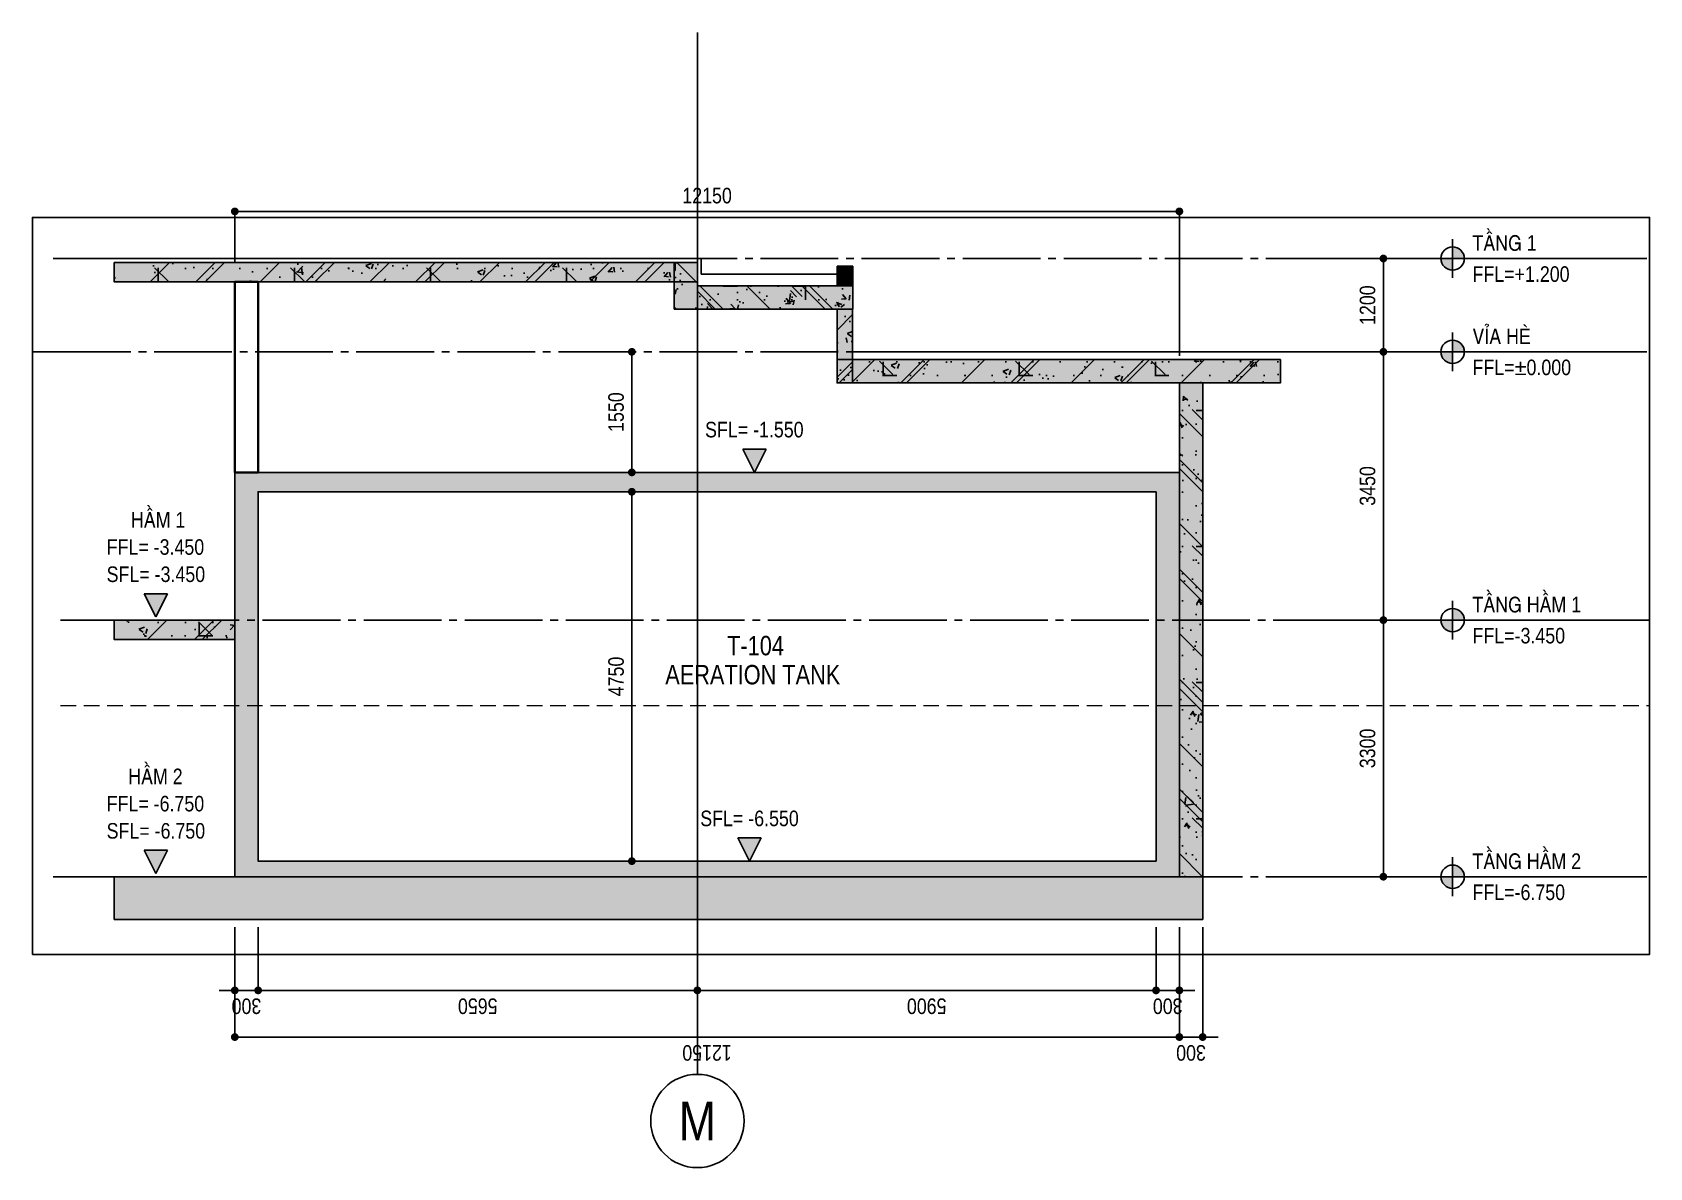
# Model space of a CAD drawing. Header units: millimetres. Extents: x -3021235 to -2791292, y 574414 to 656108.
# Drawn here: x -2864544 to -2843741, y 574414 to 589014 of the extents above; entities that cross this region are included whole.
import ezdxf
from ezdxf.enums import TextEntityAlignment as Align
from ezdxf.xclip import XClip

# ---------------------------------------------------------------- set-up
doc = ezdxf.new("R2010")
doc.units = ezdxf.units.MM
doc.header["$LTSCALE"] = 100
doc.header["$MEASUREMENT"] = 0
for name, pattern in [('Grid level_tw b$0$Center101', [13, 10, -1, 1, -1]), ('Grid level_tw b$0$Grid A-F$0$Center101', [13, 10, -1, 1, -1]), ('Grid level_tw b$0$Hidden21', [3, 2, -1]), ('Grid Line 200$0$Center101', [13, 10, -1, 1, -1])]:
    doc.linetypes.add(name, pattern=pattern)
doc.layers.get('0').update_dxf_attribs({"lineweight": 9})
doc.layers.get('Defpoints').update_dxf_attribs({"color": 254, "lineweight": 0})
for name, color, linetype in [('Concrete Hatch', 218, 'Continuous'), ('Concrete Line', 6, 'Continuous'), ('Concrete Solid', 216, 'Continuous'), ('Dim 100', 14, 'Continuous'), ('DURIANE', 3, 'Continuous'), ('Floor', 3, 'Continuous'), ('Grid level_tw b$0$Basement Dim  CH', 34, 'Continuous'), ('Grid level_tw b$0$Basement Grid Line', 250, 'Grid level_tw b$0$Center101'), ('Grid level_tw b$0$Basement Level', 144, 'Continuous'), ('Grid level_tw b$0$Dim 200', 1, 'Continuous'), ('Grid level_tw b$0$Grid Line', 251, 'Grid level_tw b$0$Grid A-F$0$Center101'), ('Grid level_tw b$0$Line', 30, 'Continuous'), ('Grid level_tw b$0$Podium Level', 94, 'Continuous'), ('Grid level_tw b$0$Text', 7, 'Continuous'), ('Grid Line 200$0$Grid Line', 251, 'Grid Line 200$0$Center101'), ('Ky hieu Truc', 1, 'Continuous'), ('Level', 94, 'Continuous'), ('Net cat Betong', 6, 'Continuous'), ('Podium Level', 94, 'Continuous')]:
    doc.layers.add(name, color=color, linetype=linetype)
for name, color, linetype, lineweight in [('Ghi chu ban ve', 3, 'Continuous', 20), ('Grid level_tw b$0$Basement CH', 252, 'Grid level_tw b$0$Hidden21', 9), ('Grid level_tw b$0$Podium CH', 252, 'Grid level_tw b$0$Hidden21', 9), ('Net cat Tuong', 4, 'Continuous', 40)]:
    doc.layers.add(name, color=color, linetype=linetype, lineweight=lineweight)
doc.styles.add('Chi Tiet Ramp DD$0$VNI-HelveC', font='VHELVCN_0.TTF')
doc.styles.add('Grid level_tw b$0$5LQD 20161216-Cap nhat luoi cot$0$VNI-HelveC', font='arial.ttf')
doc.styles.add('Grid level_tw b$0$5LQD 20161216-Cap nhat luoi cot$0$VNI-HelveCB', font='arialbd.ttf')
doc.styles.add('Grid level_tw b$0$VNI-HelveC', font='VHELVCN_0.TTF')
doc.styles.add('Grid level_tw b$0$VNI-HelveCB', font='VHELVCB_0.TTF')
doc.styles.add('Grid Line 200$0$VNI-HelveCB', font='VHELVCB_0.TTF')
doc.styles.add('VNI-H', font='VHELVEN_0.TTF', dxfattribs={"width": 0.92, "height": 270})
doc.styles.add('VNI-HelveC', font='VHELVCN_0.TTF')
doc.dimstyles.new('DIM 100', dxfattribs={"dimscale": 100, "dimtxt": 2, "dimasz": 1, "dimexe": 0, "dimexo": 1, "dimgap": 1, "dimtad": 1, "dimdec": 0, "dimzin": 12, "dimdsep": 46, "dimtxsty": 'Chi Tiet Ramp DD$0$VNI-HelveC', "dimblk": 'Chi Tiet Ramp DD$0$_Dot', "dimcen": 1, "dimclrd": 256, "dimclre": 256, "dimclrt": 3, "dimadec": 0, "dimazin": 0, "dimtfac": 1, "dimtdec": 0, "dimtix": 1, "dimtmove": 2, "dimatfit": 3, "dimldrblk": 'Chi Tiet Ramp DD$0$HTT Arrow 30', "dimfxl": 0, "dimtolj": 1, "dimtzin": 0, "dimarcsym": 0})
doc.dimstyles.new('Grid level_tw b$0$Dim 100 (A1-A2)', dxfattribs={"dimscale": 100, "dimtxt": 2, "dimasz": 0.7, "dimexe": 0, "dimexo": 1, "dimgap": 1, "dimtad": 1, "dimdec": 0, "dimzin": 12, "dimdsep": 46, "dimtxsty": 'Grid level_tw b$0$VNI-HelveC', "dimblk": 'Grid level_tw b$0$_Dot', "dimcen": 1, "dimclrd": 256, "dimclre": 256, "dimclrt": 3, "dimadec": 0, "dimazin": 0, "dimtfac": 1, "dimtdec": 0, "dimtix": 1, "dimtmove": 2, "dimatfit": 3, "dimldrblk": 'Grid level_tw b$0$HTT Arrow 30', "dimfxl": 1, "dimtolj": 1, "dimtzin": 0, "dimarcsym": 0})
doc.dimstyles.new('Grid level_tw b$0$Dim 300 (A1-A2)', dxfattribs={"dimscale": 300, "dimtxt": 2, "dimasz": 0.7, "dimexe": 0, "dimexo": 1, "dimgap": 1, "dimtad": 1, "dimdec": 0, "dimzin": 12, "dimdsep": 46, "dimtxsty": 'Grid level_tw b$0$VNI-HelveC', "dimblk": 'Grid level_tw b$0$_Dot', "dimcen": 1, "dimclrd": 256, "dimclre": 256, "dimclrt": 3, "dimadec": 0, "dimazin": 0, "dimtfac": 1, "dimtdec": 0, "dimtix": 1, "dimtmove": 2, "dimatfit": 3, "dimldrblk": 'Grid level_tw b$0$HTT Arrow 30', "dimfxl": 1, "dimtolj": 1, "dimtzin": 0, "dimarcsym": 0})

msp = doc.modelspace()

# ---------------------------------------------------------------- texts
at = {"layer": 'Ghi chu ban ve', "style": 'VNI-H', "width": 0.8}
for s, p in [('T-104', (-2855606.5, 581002.2, -263.7)), ('AERATION TANK', (-2856402.9, 580628.2))]:
    msp.add_text(s, height=250, dxfattribs=at).set_placement(p)

# ---------------------------------------------------------------- blocks, each defined once
blk = doc.blocks.new('Chi Tiet Ramp DD$0$_Dot')
at = {"color": 0, "linetype": 'ByBlock', "lineweight": -2}
blk.add_line((-0.5, 0), (-1, 0), dxfattribs=at)
at = {"color": 0, "linetype": 'ByBlock', "const_width": 0.5}
blk.add_lwpolyline([(-0.25, 0, 1), (0.25, 0, 1)], format="xyb", close=True, dxfattribs=at)
blk = doc.blocks.new('*D1121')
at = {"layer": 'Defpoints', "color": 0, "transparency": 16777216}
for p in [(-2849790, 586711), (-2861940, 585955), (-2849790, 584754)]:
    blk.add_point(p, dxfattribs=at)
at = {"layer": 'Dim 100', "lineweight": -2, "transparency": 16777216}
for p, q in [((-2861940, 586055), (-2861940, 586711)), ((-2861840, 586711), (-2849890, 586711)), ((-2849790, 584854), (-2849790, 586711))]:
    blk.add_line(p, q, dxfattribs=at)
at = {"layer": 'Dim 100', "lineweight": -2, "transparency": 16777216, "xscale": 100, "yscale": 100, "zscale": 100, "rotation": 180}
blk.add_blockref('Chi Tiet Ramp DD$0$_Dot', (-2861940, 586711), dxfattribs=at)
at = {"layer": 'Dim 100', "lineweight": -2, "transparency": 16777216, "xscale": 100, "yscale": 100, "zscale": 100}
blk.add_blockref('Chi Tiet Ramp DD$0$_Dot', (-2849790, 586711), dxfattribs=at)
at = {"layer": 'Dim 100', "color": 3, "transparency": 16777216, "insert": (-2855865, 586913), "char_height": 200, "attachment_point": 5, "style": 'Chi Tiet Ramp DD$0$VNI-HelveC'}
blk.add_mtext('\\A1;12150', dxfattribs=at)
blk = doc.blocks.new('Chi Tiet Ramp DD$0$HTT Arrow 30')
blk.add_hatch(color=256).paths.add_polyline_path([(-2.5, 0.375), (-2.5, -0.375), (0, 0)])
at = {"color": 0, "linetype": 'ByBlock', "lineweight": -2}
for p, q in [((0, 0), (-2.5, 0.375)), ((-2.5, -0.375), (-2.5, 0.375)), ((0, 0), (-2.5, -0.375))]:
    blk.add_line(p, q, dxfattribs=at)
blk = doc.blocks.new('Text ES3')
at = {"linetype": 'ByBlock', "lineweight": -2}
blk.add_hatch(color=0, dxfattribs=at).paths.add_polyline_path([(1.5, 3), (-1.5, 3), (0, 0)])
at = {"color": 0, "linetype": 'ByBlock', "lineweight": -2}
for p, q in [((-1.5, 3), (1.5, 3)), ((-1.5, 3), (0, 0)), ((0, 0), (1.5, 3))]:
    blk.add_line(p, q, dxfattribs=at)
at = {"color": 0, "linetype": 'ByBlock', "lineweight": -2, "style": 'VNI-HelveC'}
for tag, p in [('TEXT1', (0, 12.5)), ('TEXT2', (0, 9)), ('TEXT3', (0, 5.5))]:
    blk.add_attdef(tag, text='', height=2, dxfattribs=at).set_placement(p, align=Align.MIDDLE_CENTER)
blk = doc.blocks.new('Grid level_tw b$0$_Dot')
at = {"color": 0, "linetype": 'ByBlock', "lineweight": -2}
blk.add_line((-0.5, 0), (-1, 0), dxfattribs=at)
at = {"color": 0, "linetype": 'ByBlock', "const_width": 0.5}
blk.add_lwpolyline([(-0.25, 0, 1), (0.25, 0, 1)], format="xyb", close=True, dxfattribs=at)
blk = doc.blocks.new('*D480')
at = {"layer": 'Defpoints', "color": 0, "ltscale": 0.5, "transparency": 16777216}
for p in [(127790, 1200), (129872, 1200), (127790, 0)]:
    blk.add_point(p, dxfattribs=at)
at = {"layer": 'Grid level_tw b$0$Dim 200', "lineweight": -2, "ltscale": 0.5, "transparency": 16777216}
for p, q in [((129872, 1410), (129872, 1620)), ((128090, 1200), (129872, 1200)), ((129872, 0), (129872, 1200)), ((128090, 0), (129872, 0)), ((129872, -210), (129872, -420))]:
    blk.add_line(p, q, dxfattribs=at)
at = {"layer": 'Grid level_tw b$0$Dim 200', "lineweight": -2, "ltscale": 0.5, "transparency": 16777216, "xscale": 210, "yscale": 210, "zscale": 210}
for p, rotation in [((129872, 1200), 270), ((129872, 0), 90)]:
    blk.add_blockref('Grid level_tw b$0$_Dot', p, dxfattribs=dict(at, rotation=rotation))
at = {"layer": 'Grid level_tw b$0$Dim 200', "color": 3, "lineweight": -3, "ltscale": 0.5, "transparency": 16777216, "insert": (129266, 600), "char_height": 600, "attachment_point": 5, "rotation": 90, "style": 'Grid level_tw b$0$VNI-HelveC'}
blk.add_mtext('\\A1;1200', dxfattribs=at)
blk = doc.blocks.new('Grid level_tw b$0$HTT Arrow 30')
blk.add_hatch(color=256).paths.add_polyline_path([(-2.5, 0.375), (-2.5, -0.375), (0, 0)])
at = {"color": 0, "linetype": 'ByBlock', "lineweight": -2}
for p, q in [((0, 0), (-2.5, 0.375)), ((-2.5, -0.375), (-2.5, 0.375)), ((0, 0), (-2.5, -0.375))]:
    blk.add_line(p, q, dxfattribs=at)
blk = doc.blocks.new('Grid level_tw b$0$Level')
at = {"linetype": 'ByBlock'}
h = blk.add_hatch(color=0, dxfattribs=at)
h.paths.add_polyline_path([(0, 1.5), (0, 0), (1.5, 0, 0.414214)])
h.paths.add_polyline_path([(0, 0), (-1.5, 0, 0.414214), (0, -1.5)])
at = {"color": 0, "linetype": 'ByBlock'}
for p, q in [((0, 2.5), (0, -2.5)), ((-2.5, 0), (21, 0))]:
    blk.add_line(p, q, dxfattribs=at)
blk.add_circle((0, 0), 1.5, dxfattribs=at)
at = {"color": 0, "linetype": 'ByBlock', "lineweight": -2, "style": 'Grid level_tw b$0$VNI-HelveC'}
for tag, p in [('FLOOR', (2.5, 1)), ('LEVEL', (2.5, -3))]:
    blk.add_attdef(tag, p, '', height=2, dxfattribs=at)
blk = doc.blocks.new('*D450')
at = {"layer": 'Defpoints', "color": 0, "transparency": 16777216}
for p in [(127790, -3450), (127790, -6750), (131150, -6750)]:
    blk.add_point(p, dxfattribs=at)
at = {"layer": 'Grid level_tw b$0$Basement Dim  CH', "lineweight": -2, "transparency": 16777216}
for p, q in [((128090, -3450), (131150, -3450)), ((131150, -3660), (131150, -6540)), ((128090, -6750), (131150, -6750))]:
    blk.add_line(p, q, dxfattribs=at)
at = {"layer": 'Grid level_tw b$0$Basement Dim  CH', "lineweight": -2, "transparency": 16777216, "xscale": 210, "yscale": 210, "zscale": 210}
for p, rotation in [((131150, -3450), 90), ((131150, -6750), 270)]:
    blk.add_blockref('Grid level_tw b$0$_Dot', p, dxfattribs=dict(at, rotation=rotation))
at = {"layer": 'Grid level_tw b$0$Basement Dim  CH', "color": 3, "transparency": 16777216, "insert": (130544, -5100), "char_height": 600, "attachment_point": 5, "rotation": 90, "style": 'Grid level_tw b$0$VNI-HelveC'}
blk.add_mtext('\\A1;3300', dxfattribs=at)
blk = doc.blocks.new('*D451')
at = {"layer": 'Defpoints', "color": 0, "ltscale": 0.5, "transparency": 16777216}
for p in [(127790, -4550), (127790, -6750), (129872, -6750)]:
    blk.add_point(p, dxfattribs=at)
at = {"layer": 'Grid level_tw b$0$Basement Dim  CH', "lineweight": -2, "ltscale": 0.5, "transparency": 16777216}
for p, q in [((128090, -4550), (129872, -4550)), ((129872, -4760), (129872, -6540)), ((128090, -6750), (129872, -6750))]:
    blk.add_line(p, q, dxfattribs=at)
at = {"layer": 'Grid level_tw b$0$Basement Dim  CH', "lineweight": -2, "ltscale": 0.5, "transparency": 16777216, "xscale": 210, "yscale": 210, "zscale": 210}
for p, rotation in [((129872, -4550), 90), ((129872, -6750), 270)]:
    blk.add_blockref('Grid level_tw b$0$_Dot', p, dxfattribs=dict(at, rotation=rotation))
at = {"layer": 'Grid level_tw b$0$Basement Dim  CH', "color": 3, "lineweight": -3, "ltscale": 0.5, "transparency": 16777216, "insert": (129266, -5650), "char_height": 600, "attachment_point": 5, "rotation": 90, "style": 'Grid level_tw b$0$VNI-HelveC'}
blk.add_mtext('\\A1;2200', dxfattribs=at)
blk = doc.blocks.new('*D452')
at = {"layer": 'Defpoints', "color": 0, "transparency": 16777216}
for p in [(127790, -3450), (129872, -3450), (127790, -4550)]:
    blk.add_point(p, dxfattribs=at)
at = {"layer": 'Grid level_tw b$0$Basement Dim  CH', "lineweight": -2, "transparency": 16777216}
for p, q in [((129872, -3240), (129872, -3030)), ((128090, -3450), (129872, -3450)), ((129872, -4550), (129872, -3450)), ((128090, -4550), (129872, -4550)), ((129872, -4760), (129872, -4970))]:
    blk.add_line(p, q, dxfattribs=at)
at = {"layer": 'Grid level_tw b$0$Basement Dim  CH', "lineweight": -2, "transparency": 16777216, "xscale": 210, "yscale": 210, "zscale": 210}
for p, rotation in [((129872, -3450), 270), ((129872, -4550), 90)]:
    blk.add_blockref('Grid level_tw b$0$_Dot', p, dxfattribs=dict(at, rotation=rotation))
at = {"layer": 'Grid level_tw b$0$Basement Dim  CH', "color": 3, "transparency": 16777216, "insert": (129266, -4000), "char_height": 600, "attachment_point": 5, "rotation": 90, "style": 'Grid level_tw b$0$VNI-HelveC'}
blk.add_mtext('\\A1;1100', dxfattribs=at)
blk = doc.blocks.new('*D442')
at = {"layer": 'Defpoints', "color": 0, "ltscale": 0.5, "transparency": 16777216}
for p in [(127790, 5500), (129872, 5500), (127790, 1200)]:
    blk.add_point(p, dxfattribs=at)
at = {"layer": 'Grid level_tw b$0$Dim 200', "lineweight": -2, "ltscale": 0.5, "transparency": 16777216}
for p, q in [((128090, 5500), (129872, 5500)), ((129872, 1410), (129872, 5290)), ((128090, 1200), (129872, 1200))]:
    blk.add_line(p, q, dxfattribs=at)
at = {"layer": 'Grid level_tw b$0$Dim 200', "lineweight": -2, "ltscale": 0.5, "transparency": 16777216, "xscale": 210, "yscale": 210, "zscale": 210}
for p, rotation in [((129872, 5500), 90), ((129872, 1200), 270)]:
    blk.add_blockref('Grid level_tw b$0$_Dot', p, dxfattribs=dict(at, rotation=rotation))
at = {"layer": 'Grid level_tw b$0$Dim 200', "color": 3, "lineweight": -3, "ltscale": 0.5, "transparency": 16777216, "insert": (129266, 3350), "char_height": 600, "attachment_point": 5, "rotation": 90, "style": 'Grid level_tw b$0$VNI-HelveC'}
blk.add_mtext('\\A1;4300', dxfattribs=at)
blk = doc.blocks.new('*D443')
at = {"layer": 'Defpoints', "color": 0, "ltscale": 0.5, "transparency": 16777216}
for p in [(127790, 9300), (129872, 9300), (127790, 5500)]:
    blk.add_point(p, dxfattribs=at)
at = {"layer": 'Grid level_tw b$0$Dim 200', "lineweight": -2, "ltscale": 0.5, "transparency": 16777216}
for p, q in [((128090, 9300), (129872, 9300)), ((129872, 5710), (129872, 9090)), ((128090, 5500), (129872, 5500))]:
    blk.add_line(p, q, dxfattribs=at)
at = {"layer": 'Grid level_tw b$0$Dim 200', "lineweight": -2, "ltscale": 0.5, "transparency": 16777216, "xscale": 210, "yscale": 210, "zscale": 210}
for p, rotation in [((129872, 9300), 90), ((129872, 5500), 270)]:
    blk.add_blockref('Grid level_tw b$0$_Dot', p, dxfattribs=dict(at, rotation=rotation))
at = {"layer": 'Grid level_tw b$0$Dim 200', "color": 3, "lineweight": -3, "ltscale": 0.5, "transparency": 16777216, "insert": (129266, 7400), "char_height": 600, "attachment_point": 5, "rotation": 90, "style": 'Grid level_tw b$0$VNI-HelveC'}
blk.add_mtext('\\A1;3800', dxfattribs=at)
blk = doc.blocks.new('*D444')
at = {"layer": 'Defpoints', "color": 0, "ltscale": 0.5, "transparency": 16777216}
for p in [(127790, 12600), (129872, 12600), (127790, 9300)]:
    blk.add_point(p, dxfattribs=at)
at = {"layer": 'Grid level_tw b$0$Dim 200', "lineweight": -2, "ltscale": 0.5, "transparency": 16777216}
for p, q in [((128090, 12600), (129872, 12600)), ((129872, 9510), (129872, 12390)), ((128090, 9300), (129872, 9300))]:
    blk.add_line(p, q, dxfattribs=at)
at = {"layer": 'Grid level_tw b$0$Dim 200', "lineweight": -2, "ltscale": 0.5, "transparency": 16777216, "xscale": 210, "yscale": 210, "zscale": 210}
for p, rotation in [((129872, 12600), 90), ((129872, 9300), 270)]:
    blk.add_blockref('Grid level_tw b$0$_Dot', p, dxfattribs=dict(at, rotation=rotation))
at = {"layer": 'Grid level_tw b$0$Dim 200', "color": 3, "lineweight": -3, "ltscale": 0.5, "transparency": 16777216, "insert": (129266, 10950), "char_height": 600, "attachment_point": 5, "rotation": 90, "style": 'Grid level_tw b$0$VNI-HelveC'}
blk.add_mtext('\\A1;3300', dxfattribs=at)
blk = doc.blocks.new('*D445')
at = {"layer": 'Defpoints', "color": 0, "ltscale": 0.5, "transparency": 16777216}
for p in [(127790, 15900), (129872, 15900), (127790, 12600)]:
    blk.add_point(p, dxfattribs=at)
at = {"layer": 'Grid level_tw b$0$Dim 200', "lineweight": -2, "ltscale": 0.5, "transparency": 16777216}
for p, q in [((128090, 15900), (129872, 15900)), ((129872, 12810), (129872, 15690)), ((128090, 12600), (129872, 12600))]:
    blk.add_line(p, q, dxfattribs=at)
at = {"layer": 'Grid level_tw b$0$Dim 200', "lineweight": -2, "ltscale": 0.5, "transparency": 16777216, "xscale": 210, "yscale": 210, "zscale": 210}
for p, rotation in [((129872, 15900), 90), ((129872, 12600), 270)]:
    blk.add_blockref('Grid level_tw b$0$_Dot', p, dxfattribs=dict(at, rotation=rotation))
at = {"layer": 'Grid level_tw b$0$Dim 200', "color": 3, "lineweight": -3, "ltscale": 0.5, "transparency": 16777216, "insert": (129266, 14250), "char_height": 600, "attachment_point": 5, "rotation": 90, "style": 'Grid level_tw b$0$VNI-HelveC'}
blk.add_mtext('\\A1;3300', dxfattribs=at)
blk = doc.blocks.new('*D446')
at = {"layer": 'Defpoints', "color": 0, "ltscale": 0.5, "transparency": 16777216}
for p in [(127790, 19200), (129872, 19200), (127790, 15900)]:
    blk.add_point(p, dxfattribs=at)
at = {"layer": 'Grid level_tw b$0$Dim 200', "lineweight": -2, "ltscale": 0.5, "transparency": 16777216}
for p, q in [((128090, 19200), (129872, 19200)), ((129872, 16110), (129872, 18990)), ((128090, 15900), (129872, 15900))]:
    blk.add_line(p, q, dxfattribs=at)
at = {"layer": 'Grid level_tw b$0$Dim 200', "lineweight": -2, "ltscale": 0.5, "transparency": 16777216, "xscale": 210, "yscale": 210, "zscale": 210}
for p, rotation in [((129872, 19200), 90), ((129872, 15900), 270)]:
    blk.add_blockref('Grid level_tw b$0$_Dot', p, dxfattribs=dict(at, rotation=rotation))
at = {"layer": 'Grid level_tw b$0$Dim 200', "color": 3, "lineweight": -3, "ltscale": 0.5, "transparency": 16777216, "insert": (129266, 17550), "char_height": 600, "attachment_point": 5, "rotation": 90, "style": 'Grid level_tw b$0$VNI-HelveC'}
blk.add_mtext('\\A1;3300', dxfattribs=at)
blk = doc.blocks.new('*D447')
at = {"layer": 'Defpoints', "color": 0, "ltscale": 0.5, "transparency": 16777216}
for p in [(127790, 22500), (129872, 22500), (127790, 19200)]:
    blk.add_point(p, dxfattribs=at)
at = {"layer": 'Grid level_tw b$0$Dim 200', "lineweight": -2, "ltscale": 0.5, "transparency": 16777216}
for p, q in [((128090, 22500), (129872, 22500)), ((129872, 19410), (129872, 22290)), ((128090, 19200), (129872, 19200))]:
    blk.add_line(p, q, dxfattribs=at)
at = {"layer": 'Grid level_tw b$0$Dim 200', "lineweight": -2, "ltscale": 0.5, "transparency": 16777216, "xscale": 210, "yscale": 210, "zscale": 210}
for p, rotation in [((129872, 22500), 90), ((129872, 19200), 270)]:
    blk.add_blockref('Grid level_tw b$0$_Dot', p, dxfattribs=dict(at, rotation=rotation))
at = {"layer": 'Grid level_tw b$0$Dim 200', "color": 3, "lineweight": -3, "ltscale": 0.5, "transparency": 16777216, "insert": (129266, 20850), "char_height": 600, "attachment_point": 5, "rotation": 90, "style": 'Grid level_tw b$0$VNI-HelveC'}
blk.add_mtext('\\A1;3300', dxfattribs=at)
blk = doc.blocks.new('*D448')
at = {"layer": 'Defpoints', "color": 0, "ltscale": 0.5, "transparency": 16777216}
for p in [(127790, 25800), (129872, 25800), (127790, 22500)]:
    blk.add_point(p, dxfattribs=at)
at = {"layer": 'Grid level_tw b$0$Dim 200', "lineweight": -2, "ltscale": 0.5, "transparency": 16777216}
for p, q in [((128090, 25800), (129872, 25800)), ((129872, 22710), (129872, 25590)), ((128090, 22500), (129872, 22500))]:
    blk.add_line(p, q, dxfattribs=at)
at = {"layer": 'Grid level_tw b$0$Dim 200', "lineweight": -2, "ltscale": 0.5, "transparency": 16777216, "xscale": 210, "yscale": 210, "zscale": 210}
for p, rotation in [((129872, 25800), 90), ((129872, 22500), 270)]:
    blk.add_blockref('Grid level_tw b$0$_Dot', p, dxfattribs=dict(at, rotation=rotation))
at = {"layer": 'Grid level_tw b$0$Dim 200', "color": 3, "lineweight": -3, "ltscale": 0.5, "transparency": 16777216, "insert": (129266, 24150), "char_height": 600, "attachment_point": 5, "rotation": 90, "style": 'Grid level_tw b$0$VNI-HelveC'}
blk.add_mtext('\\A1;3300', dxfattribs=at)
blk = doc.blocks.new('*D449')
at = {"layer": 'Defpoints', "color": 0, "ltscale": 0.5, "transparency": 16777216}
for p in [(127790, 29100), (129872, 29100), (127790, 25800)]:
    blk.add_point(p, dxfattribs=at)
at = {"layer": 'Grid level_tw b$0$Dim 200', "lineweight": -2, "ltscale": 0.5, "transparency": 16777216}
for p, q in [((128090, 29100), (129872, 29100)), ((129872, 26010), (129872, 28890)), ((128090, 25800), (129872, 25800))]:
    blk.add_line(p, q, dxfattribs=at)
at = {"layer": 'Grid level_tw b$0$Dim 200', "lineweight": -2, "ltscale": 0.5, "transparency": 16777216, "xscale": 210, "yscale": 210, "zscale": 210}
for p, rotation in [((129872, 29100), 90), ((129872, 25800), 270)]:
    blk.add_blockref('Grid level_tw b$0$_Dot', p, dxfattribs=dict(at, rotation=rotation))
at = {"layer": 'Grid level_tw b$0$Dim 200', "color": 3, "lineweight": -3, "ltscale": 0.5, "transparency": 16777216, "insert": (129266, 27450), "char_height": 600, "attachment_point": 5, "rotation": 90, "style": 'Grid level_tw b$0$VNI-HelveC'}
blk.add_mtext('\\A1;3300', dxfattribs=at)
blk = doc.blocks.new('*D471')
at = {"layer": 'Defpoints', "color": 0, "ltscale": 0.5, "transparency": 16777216}
for p in [(127790, 32400), (129872, 32400), (127790, 29100)]:
    blk.add_point(p, dxfattribs=at)
at = {"layer": 'Grid level_tw b$0$Dim 200', "lineweight": -2, "ltscale": 0.5, "transparency": 16777216}
for p, q in [((128090, 32400), (129872, 32400)), ((129872, 29310), (129872, 32190)), ((128090, 29100), (129872, 29100))]:
    blk.add_line(p, q, dxfattribs=at)
at = {"layer": 'Grid level_tw b$0$Dim 200', "lineweight": -2, "ltscale": 0.5, "transparency": 16777216, "xscale": 210, "yscale": 210, "zscale": 210}
for p, rotation in [((129872, 32400), 90), ((129872, 29100), 270)]:
    blk.add_blockref('Grid level_tw b$0$_Dot', p, dxfattribs=dict(at, rotation=rotation))
at = {"layer": 'Grid level_tw b$0$Dim 200', "color": 3, "lineweight": -3, "ltscale": 0.5, "transparency": 16777216, "insert": (129266, 30750), "char_height": 600, "attachment_point": 5, "rotation": 90, "style": 'Grid level_tw b$0$VNI-HelveC'}
blk.add_mtext('\\A1;3300', dxfattribs=at)
blk = doc.blocks.new('*D472')
at = {"layer": 'Defpoints', "color": 0, "ltscale": 0.5, "transparency": 16777216}
for p in [(127790, 35700), (129872, 35700), (127790, 32400)]:
    blk.add_point(p, dxfattribs=at)
at = {"layer": 'Grid level_tw b$0$Dim 200', "lineweight": -2, "ltscale": 0.5, "transparency": 16777216}
for p, q in [((128090, 35700), (129872, 35700)), ((129872, 32610), (129872, 35490)), ((128090, 32400), (129872, 32400))]:
    blk.add_line(p, q, dxfattribs=at)
at = {"layer": 'Grid level_tw b$0$Dim 200', "lineweight": -2, "ltscale": 0.5, "transparency": 16777216, "xscale": 210, "yscale": 210, "zscale": 210}
for p, rotation in [((129872, 35700), 90), ((129872, 32400), 270)]:
    blk.add_blockref('Grid level_tw b$0$_Dot', p, dxfattribs=dict(at, rotation=rotation))
at = {"layer": 'Grid level_tw b$0$Dim 200', "color": 3, "lineweight": -3, "ltscale": 0.5, "transparency": 16777216, "insert": (129266, 34050), "char_height": 600, "attachment_point": 5, "rotation": 90, "style": 'Grid level_tw b$0$VNI-HelveC'}
blk.add_mtext('\\A1;3300', dxfattribs=at)
blk = doc.blocks.new('*D473')
at = {"layer": 'Defpoints', "color": 0, "ltscale": 0.5, "transparency": 16777216}
for p in [(127790, 39000), (129872, 39000), (127790, 35700)]:
    blk.add_point(p, dxfattribs=at)
at = {"layer": 'Grid level_tw b$0$Dim 200', "lineweight": -2, "ltscale": 0.5, "transparency": 16777216}
for p, q in [((128090, 39000), (129872, 39000)), ((129872, 35910), (129872, 38790)), ((128090, 35700), (129872, 35700))]:
    blk.add_line(p, q, dxfattribs=at)
at = {"layer": 'Grid level_tw b$0$Dim 200', "lineweight": -2, "ltscale": 0.5, "transparency": 16777216, "xscale": 210, "yscale": 210, "zscale": 210}
for p, rotation in [((129872, 39000), 90), ((129872, 35700), 270)]:
    blk.add_blockref('Grid level_tw b$0$_Dot', p, dxfattribs=dict(at, rotation=rotation))
at = {"layer": 'Grid level_tw b$0$Dim 200', "color": 3, "lineweight": -3, "ltscale": 0.5, "transparency": 16777216, "insert": (129266, 37350), "char_height": 600, "attachment_point": 5, "rotation": 90, "style": 'Grid level_tw b$0$VNI-HelveC'}
blk.add_mtext('\\A1;3300', dxfattribs=at)
blk = doc.blocks.new('*D474')
at = {"layer": 'Defpoints', "color": 0, "ltscale": 0.5, "transparency": 16777216}
for p in [(127790, 42300), (129872, 42300), (127790, 39000)]:
    blk.add_point(p, dxfattribs=at)
at = {"layer": 'Grid level_tw b$0$Dim 200', "lineweight": -2, "ltscale": 0.5, "transparency": 16777216}
for p, q in [((128090, 42300), (129872, 42300)), ((129872, 39210), (129872, 42090)), ((128090, 39000), (129872, 39000))]:
    blk.add_line(p, q, dxfattribs=at)
at = {"layer": 'Grid level_tw b$0$Dim 200', "lineweight": -2, "ltscale": 0.5, "transparency": 16777216, "xscale": 210, "yscale": 210, "zscale": 210}
for p, rotation in [((129872, 42300), 90), ((129872, 39000), 270)]:
    blk.add_blockref('Grid level_tw b$0$_Dot', p, dxfattribs=dict(at, rotation=rotation))
at = {"layer": 'Grid level_tw b$0$Dim 200', "color": 3, "lineweight": -3, "ltscale": 0.5, "transparency": 16777216, "insert": (129266, 40650), "char_height": 600, "attachment_point": 5, "rotation": 90, "style": 'Grid level_tw b$0$VNI-HelveC'}
blk.add_mtext('\\A1;3300', dxfattribs=at)
blk = doc.blocks.new('*D475')
at = {"layer": 'Defpoints', "color": 0, "ltscale": 0.5, "transparency": 16777216}
for p in [(127790, 45600), (129872, 45600), (127790, 42300)]:
    blk.add_point(p, dxfattribs=at)
at = {"layer": 'Grid level_tw b$0$Dim 200', "lineweight": -2, "ltscale": 0.5, "transparency": 16777216}
for p, q in [((128090, 45600), (129872, 45600)), ((129872, 42510), (129872, 45390)), ((128090, 42300), (129872, 42300))]:
    blk.add_line(p, q, dxfattribs=at)
at = {"layer": 'Grid level_tw b$0$Dim 200', "lineweight": -2, "ltscale": 0.5, "transparency": 16777216, "xscale": 210, "yscale": 210, "zscale": 210}
for p, rotation in [((129872, 45600), 90), ((129872, 42300), 270)]:
    blk.add_blockref('Grid level_tw b$0$_Dot', p, dxfattribs=dict(at, rotation=rotation))
at = {"layer": 'Grid level_tw b$0$Dim 200', "color": 3, "lineweight": -3, "ltscale": 0.5, "transparency": 16777216, "insert": (129266, 43950), "char_height": 600, "attachment_point": 5, "rotation": 90, "style": 'Grid level_tw b$0$VNI-HelveC'}
blk.add_mtext('\\A1;3300', dxfattribs=at)
blk = doc.blocks.new('*D476')
at = {"layer": 'Defpoints', "color": 0, "ltscale": 0.5, "transparency": 16777216}
for p in [(127790, 48900), (129872, 48900), (127790, 45600)]:
    blk.add_point(p, dxfattribs=at)
at = {"layer": 'Grid level_tw b$0$Dim 200', "lineweight": -2, "ltscale": 0.5, "transparency": 16777216}
for p, q in [((128090, 48900), (129872, 48900)), ((129872, 45810), (129872, 48690)), ((128090, 45600), (129872, 45600))]:
    blk.add_line(p, q, dxfattribs=at)
at = {"layer": 'Grid level_tw b$0$Dim 200', "lineweight": -2, "ltscale": 0.5, "transparency": 16777216, "xscale": 210, "yscale": 210, "zscale": 210}
for p, rotation in [((129872, 48900), 90), ((129872, 45600), 270)]:
    blk.add_blockref('Grid level_tw b$0$_Dot', p, dxfattribs=dict(at, rotation=rotation))
at = {"layer": 'Grid level_tw b$0$Dim 200', "color": 3, "lineweight": -3, "ltscale": 0.5, "transparency": 16777216, "insert": (129266, 47250), "char_height": 600, "attachment_point": 5, "rotation": 90, "style": 'Grid level_tw b$0$VNI-HelveC'}
blk.add_mtext('\\A1;3300', dxfattribs=at)
blk = doc.blocks.new('*D477')
at = {"layer": 'Defpoints', "color": 0, "ltscale": 0.5, "transparency": 16777216}
for p in [(127790, 69550), (129872, 69550), (127790, 66100)]:
    blk.add_point(p, dxfattribs=at)
at = {"layer": 'Grid level_tw b$0$Dim 200', "lineweight": -2, "ltscale": 0.5, "transparency": 16777216}
for p, q in [((128090, 69550), (129872, 69550)), ((129872, 66310), (129872, 69340)), ((128090, 66100), (129872, 66100))]:
    blk.add_line(p, q, dxfattribs=at)
at = {"layer": 'Grid level_tw b$0$Dim 200', "lineweight": -2, "ltscale": 0.5, "transparency": 16777216, "xscale": 210, "yscale": 210, "zscale": 210}
for p, rotation in [((129872, 69550), 90), ((129872, 66100), 270)]:
    blk.add_blockref('Grid level_tw b$0$_Dot', p, dxfattribs=dict(at, rotation=rotation))
at = {"layer": 'Grid level_tw b$0$Dim 200', "color": 3, "lineweight": -3, "ltscale": 0.5, "transparency": 16777216, "insert": (129266, 67825), "char_height": 600, "attachment_point": 5, "rotation": 90, "style": 'Grid level_tw b$0$VNI-HelveC'}
blk.add_mtext('\\A1;3450', dxfattribs=at)
blk = doc.blocks.new('*D478')
at = {"layer": 'Defpoints', "color": 0, "ltscale": 0.5, "transparency": 16777216}
for p in [(127790, 72000), (129872, 72000), (127790, 69550)]:
    blk.add_point(p, dxfattribs=at)
at = {"layer": 'Grid level_tw b$0$Dim 200', "lineweight": -2, "ltscale": 0.5, "transparency": 16777216}
for p, q in [((128090, 72000), (129872, 72000)), ((129872, 69760), (129872, 71790)), ((128090, 69550), (129872, 69550))]:
    blk.add_line(p, q, dxfattribs=at)
at = {"layer": 'Grid level_tw b$0$Dim 200', "lineweight": -2, "ltscale": 0.5, "transparency": 16777216, "xscale": 210, "yscale": 210, "zscale": 210}
for p, rotation in [((129872, 72000), 90), ((129872, 69550), 270)]:
    blk.add_blockref('Grid level_tw b$0$_Dot', p, dxfattribs=dict(at, rotation=rotation))
at = {"layer": 'Grid level_tw b$0$Dim 200', "color": 3, "lineweight": -3, "ltscale": 0.5, "transparency": 16777216, "insert": (129266, 70775), "char_height": 600, "attachment_point": 5, "rotation": 90, "style": 'Grid level_tw b$0$VNI-HelveC'}
blk.add_mtext('\\A1;2450', dxfattribs=at)
blk = doc.blocks.new('*D479')
at = {"layer": 'Defpoints', "lineweight": -2, "ltscale": 0.5, "transparency": 16777216}
for p, q in [((127890, 1200), (128551, 1200)), ((128551, 70), (128551, 1130)), ((127890, 0), (128551, 0))]:
    blk.add_line(p, q, dxfattribs=at)
at = {"layer": 'Defpoints', "color": 0, "ltscale": 0.5, "transparency": 16777216}
for p in [(127790, 1200), (128551, 1200), (127790, 0)]:
    blk.add_point(p, dxfattribs=at)
at = {"layer": 'Defpoints', "lineweight": -2, "ltscale": 0.5, "transparency": 16777216, "xscale": 70, "yscale": 70, "zscale": 70}
for p, rotation in [((128551, 1200), 90), ((128551, 0), 270)]:
    blk.add_blockref('Grid level_tw b$0$_Dot', p, dxfattribs=dict(at, rotation=rotation))
at = {"layer": 'Defpoints', "color": 3, "lineweight": -3, "ltscale": 0.5, "transparency": 16777216, "insert": (128349, 600), "char_height": 200, "attachment_point": 5, "rotation": 90, "style": 'Grid level_tw b$0$VNI-HelveC'}
blk.add_mtext('\\A1;1200', dxfattribs=at)
blk = doc.blocks.new('*D453')
at = {"layer": 'Defpoints', "lineweight": -2, "ltscale": 0.5, "transparency": 16777216}
for p, q in [((127890, 4800), (128551, 4800)), ((128551, 1270), (128551, 4730)), ((127890, 1200), (128551, 1200))]:
    blk.add_line(p, q, dxfattribs=at)
at = {"layer": 'Defpoints', "color": 0, "ltscale": 0.5, "transparency": 16777216}
for p in [(127790, 4800), (128551, 4800), (127790, 1200)]:
    blk.add_point(p, dxfattribs=at)
at = {"layer": 'Defpoints', "lineweight": -2, "ltscale": 0.5, "transparency": 16777216, "xscale": 70, "yscale": 70, "zscale": 70}
for p, rotation in [((128551, 4800), 90), ((128551, 1200), 270)]:
    blk.add_blockref('Grid level_tw b$0$_Dot', p, dxfattribs=dict(at, rotation=rotation))
at = {"layer": 'Defpoints', "color": 3, "lineweight": -3, "ltscale": 0.5, "transparency": 16777216, "insert": (128349, 3000), "char_height": 200, "attachment_point": 5, "rotation": 90, "style": 'Grid level_tw b$0$VNI-HelveC'}
blk.add_mtext('\\A1;3600', dxfattribs=at)
blk = doc.blocks.new('*D454')
at = {"layer": 'Defpoints', "lineweight": -2, "ltscale": 0.5, "transparency": 16777216}
for p, q in [((127890, 5500), (128551, 5500)), ((128551, 4870), (128551, 5430)), ((127890, 4800), (128551, 4800))]:
    blk.add_line(p, q, dxfattribs=at)
at = {"layer": 'Defpoints', "color": 0, "ltscale": 0.5, "transparency": 16777216}
for p in [(127790, 5500), (128551, 5500), (127790, 4800)]:
    blk.add_point(p, dxfattribs=at)
at = {"layer": 'Defpoints', "lineweight": -2, "ltscale": 0.5, "transparency": 16777216, "xscale": 70, "yscale": 70, "zscale": 70}
for p, rotation in [((128551, 5500), 90), ((128551, 4800), 270)]:
    blk.add_blockref('Grid level_tw b$0$_Dot', p, dxfattribs=dict(at, rotation=rotation))
at = {"layer": 'Defpoints', "color": 3, "lineweight": -3, "ltscale": 0.5, "transparency": 16777216, "insert": (128349, 5150), "char_height": 200, "attachment_point": 5, "rotation": 90, "style": 'Grid level_tw b$0$VNI-HelveC'}
blk.add_mtext('\\A1;700', dxfattribs=at)
blk = doc.blocks.new('*D455')
at = {"layer": 'Defpoints', "lineweight": -2, "ltscale": 0.5, "transparency": 16777216}
for p, q in [((127890, 8250), (128551, 8250)), ((128551, 5570), (128551, 8180)), ((127890, 5500), (128551, 5500))]:
    blk.add_line(p, q, dxfattribs=at)
at = {"layer": 'Defpoints', "color": 0, "ltscale": 0.5, "transparency": 16777216}
for p in [(127790, 8250), (128551, 8250), (127790, 5500)]:
    blk.add_point(p, dxfattribs=at)
at = {"layer": 'Defpoints', "lineweight": -2, "ltscale": 0.5, "transparency": 16777216, "xscale": 70, "yscale": 70, "zscale": 70}
for p, rotation in [((128551, 8250), 90), ((128551, 5500), 270)]:
    blk.add_blockref('Grid level_tw b$0$_Dot', p, dxfattribs=dict(at, rotation=rotation))
at = {"layer": 'Defpoints', "color": 3, "lineweight": -3, "ltscale": 0.5, "transparency": 16777216, "insert": (128349, 6875), "char_height": 200, "attachment_point": 5, "rotation": 90, "style": 'Grid level_tw b$0$VNI-HelveC'}
blk.add_mtext('\\A1;2750', dxfattribs=at)
blk = doc.blocks.new('*D456')
at = {"layer": 'Defpoints', "lineweight": -2, "ltscale": 0.5, "transparency": 16777216}
for p, q in [((127890, 9300), (128551, 9300)), ((128551, 8320), (128551, 9230)), ((127890, 8250), (128551, 8250))]:
    blk.add_line(p, q, dxfattribs=at)
at = {"layer": 'Defpoints', "color": 0, "ltscale": 0.5, "transparency": 16777216}
for p in [(127790, 9300), (128551, 9300), (127790, 8250)]:
    blk.add_point(p, dxfattribs=at)
at = {"layer": 'Defpoints', "lineweight": -2, "ltscale": 0.5, "transparency": 16777216, "xscale": 70, "yscale": 70, "zscale": 70}
for p, rotation in [((128551, 9300), 90), ((128551, 8250), 270)]:
    blk.add_blockref('Grid level_tw b$0$_Dot', p, dxfattribs=dict(at, rotation=rotation))
at = {"layer": 'Defpoints', "color": 3, "lineweight": -3, "ltscale": 0.5, "transparency": 16777216, "insert": (128349, 8775), "char_height": 200, "attachment_point": 5, "rotation": 90, "style": 'Grid level_tw b$0$VNI-HelveC'}
blk.add_mtext('\\A1;1050', dxfattribs=at)
blk = doc.blocks.new('*D457')
at = {"layer": 'Defpoints', "lineweight": -2, "ltscale": 0.5, "transparency": 16777216}
for p, q in [((127890, 12050), (128551, 12050)), ((128551, 9370), (128551, 11980)), ((127890, 9300), (128551, 9300))]:
    blk.add_line(p, q, dxfattribs=at)
at = {"layer": 'Defpoints', "color": 0, "ltscale": 0.5, "transparency": 16777216}
for p in [(127790, 12050), (128551, 12050), (127790, 9300)]:
    blk.add_point(p, dxfattribs=at)
at = {"layer": 'Defpoints', "lineweight": -2, "ltscale": 0.5, "transparency": 16777216, "xscale": 70, "yscale": 70, "zscale": 70}
for p, rotation in [((128551, 12050), 90), ((128551, 9300), 270)]:
    blk.add_blockref('Grid level_tw b$0$_Dot', p, dxfattribs=dict(at, rotation=rotation))
at = {"layer": 'Defpoints', "color": 3, "lineweight": -3, "ltscale": 0.5, "transparency": 16777216, "insert": (128349, 10675), "char_height": 200, "attachment_point": 5, "rotation": 90, "style": 'Grid level_tw b$0$VNI-HelveC'}
blk.add_mtext('\\A1;2750', dxfattribs=at)
blk = doc.blocks.new('*D458')
at = {"layer": 'Defpoints', "lineweight": -2, "ltscale": 0.5, "transparency": 16777216}
for p, q in [((128551, 12670), (128551, 12740)), ((127890, 12600), (128551, 12600)), ((128551, 12050), (128551, 12600)), ((127890, 12050), (128551, 12050)), ((128551, 11980), (128551, 11910))]:
    blk.add_line(p, q, dxfattribs=at)
at = {"layer": 'Defpoints', "color": 0, "ltscale": 0.5, "transparency": 16777216}
for p in [(127790, 12600), (128551, 12600), (127790, 12050)]:
    blk.add_point(p, dxfattribs=at)
at = {"layer": 'Defpoints', "lineweight": -2, "ltscale": 0.5, "transparency": 16777216, "xscale": 70, "yscale": 70, "zscale": 70}
for p, rotation in [((128551, 12600), 270), ((128551, 12050), 90)]:
    blk.add_blockref('Grid level_tw b$0$_Dot', p, dxfattribs=dict(at, rotation=rotation))
at = {"layer": 'Defpoints', "color": 3, "lineweight": -3, "ltscale": 0.5, "transparency": 16777216, "insert": (128349, 12325), "char_height": 200, "attachment_point": 5, "rotation": 90, "style": 'Grid level_tw b$0$VNI-HelveC'}
blk.add_mtext('\\A1;550', dxfattribs=at)
blk = doc.blocks.new('*D459')
at = {"layer": 'Defpoints', "lineweight": -2, "ltscale": 0.5, "transparency": 16777216}
for p, q in [((127890, 15350), (128551, 15350)), ((128551, 12670), (128551, 15280)), ((127890, 12600), (128551, 12600))]:
    blk.add_line(p, q, dxfattribs=at)
at = {"layer": 'Defpoints', "color": 0, "ltscale": 0.5, "transparency": 16777216}
for p in [(127790, 15350), (128551, 15350), (127790, 12600)]:
    blk.add_point(p, dxfattribs=at)
at = {"layer": 'Defpoints', "lineweight": -2, "ltscale": 0.5, "transparency": 16777216, "xscale": 70, "yscale": 70, "zscale": 70}
for p, rotation in [((128551, 15350), 90), ((128551, 12600), 270)]:
    blk.add_blockref('Grid level_tw b$0$_Dot', p, dxfattribs=dict(at, rotation=rotation))
at = {"layer": 'Defpoints', "color": 3, "lineweight": -3, "ltscale": 0.5, "transparency": 16777216, "insert": (128349, 13975), "char_height": 200, "attachment_point": 5, "rotation": 90, "style": 'Grid level_tw b$0$VNI-HelveC'}
blk.add_mtext('\\A1;2750', dxfattribs=at)
blk = doc.blocks.new('*D460')
at = {"layer": 'Defpoints', "lineweight": -2, "ltscale": 0.5, "transparency": 16777216}
for p, q in [((128551, 15970), (128551, 16040)), ((127890, 15900), (128551, 15900)), ((128551, 15350), (128551, 15900)), ((127890, 15350), (128551, 15350)), ((128551, 15280), (128551, 15210))]:
    blk.add_line(p, q, dxfattribs=at)
at = {"layer": 'Defpoints', "color": 0, "ltscale": 0.5, "transparency": 16777216}
for p in [(127790, 15900), (128551, 15900), (127790, 15350)]:
    blk.add_point(p, dxfattribs=at)
at = {"layer": 'Defpoints', "lineweight": -2, "ltscale": 0.5, "transparency": 16777216, "xscale": 70, "yscale": 70, "zscale": 70}
for p, rotation in [((128551, 15900), 270), ((128551, 15350), 90)]:
    blk.add_blockref('Grid level_tw b$0$_Dot', p, dxfattribs=dict(at, rotation=rotation))
at = {"layer": 'Defpoints', "color": 3, "lineweight": -3, "ltscale": 0.5, "transparency": 16777216, "insert": (128349, 15625), "char_height": 200, "attachment_point": 5, "rotation": 90, "style": 'Grid level_tw b$0$VNI-HelveC'}
blk.add_mtext('\\A1;550', dxfattribs=at)
blk = doc.blocks.new('*D461')
at = {"layer": 'Defpoints', "lineweight": -2, "ltscale": 0.5, "transparency": 16777216}
for p, q in [((127890, 18650), (128551, 18650)), ((128551, 15970), (128551, 18580)), ((127890, 15900), (128551, 15900))]:
    blk.add_line(p, q, dxfattribs=at)
at = {"layer": 'Defpoints', "color": 0, "ltscale": 0.5, "transparency": 16777216}
for p in [(127790, 18650), (128551, 18650), (127790, 15900)]:
    blk.add_point(p, dxfattribs=at)
at = {"layer": 'Defpoints', "lineweight": -2, "ltscale": 0.5, "transparency": 16777216, "xscale": 70, "yscale": 70, "zscale": 70}
for p, rotation in [((128551, 18650), 90), ((128551, 15900), 270)]:
    blk.add_blockref('Grid level_tw b$0$_Dot', p, dxfattribs=dict(at, rotation=rotation))
at = {"layer": 'Defpoints', "color": 3, "lineweight": -3, "ltscale": 0.5, "transparency": 16777216, "insert": (128349, 17275), "char_height": 200, "attachment_point": 5, "rotation": 90, "style": 'Grid level_tw b$0$VNI-HelveC'}
blk.add_mtext('\\A1;2750', dxfattribs=at)
blk = doc.blocks.new('*D462')
at = {"layer": 'Defpoints', "lineweight": -2, "ltscale": 0.5, "transparency": 16777216}
for p, q in [((127890, 19200), (128551, 19200)), ((128551, 19270), (128551, 19340)), ((128551, 18650), (128551, 19200)), ((127890, 18650), (128551, 18650)), ((128551, 18580), (128551, 18510))]:
    blk.add_line(p, q, dxfattribs=at)
at = {"layer": 'Defpoints', "color": 0, "ltscale": 0.5, "transparency": 16777216}
for p in [(127790, 19200), (128551, 19200), (127790, 18650)]:
    blk.add_point(p, dxfattribs=at)
at = {"layer": 'Defpoints', "lineweight": -2, "ltscale": 0.5, "transparency": 16777216, "xscale": 70, "yscale": 70, "zscale": 70}
for p, rotation in [((128551, 19200), 270), ((128551, 18650), 90)]:
    blk.add_blockref('Grid level_tw b$0$_Dot', p, dxfattribs=dict(at, rotation=rotation))
at = {"layer": 'Defpoints', "color": 3, "lineweight": -3, "ltscale": 0.5, "transparency": 16777216, "insert": (128349, 18925), "char_height": 200, "attachment_point": 5, "rotation": 90, "style": 'Grid level_tw b$0$VNI-HelveC'}
blk.add_mtext('\\A1;550', dxfattribs=at)
blk = doc.blocks.new('*D463')
at = {"layer": 'Defpoints', "lineweight": -2, "ltscale": 0.5, "transparency": 16777216}
for p, q in [((127890, 21950), (128551, 21950)), ((128551, 19270), (128551, 21880)), ((127890, 19200), (128551, 19200))]:
    blk.add_line(p, q, dxfattribs=at)
at = {"layer": 'Defpoints', "color": 0, "ltscale": 0.5, "transparency": 16777216}
for p in [(127790, 21950), (128551, 21950), (127790, 19200)]:
    blk.add_point(p, dxfattribs=at)
at = {"layer": 'Defpoints', "lineweight": -2, "ltscale": 0.5, "transparency": 16777216, "xscale": 70, "yscale": 70, "zscale": 70}
for p, rotation in [((128551, 21950), 90), ((128551, 19200), 270)]:
    blk.add_blockref('Grid level_tw b$0$_Dot', p, dxfattribs=dict(at, rotation=rotation))
at = {"layer": 'Defpoints', "color": 3, "lineweight": -3, "ltscale": 0.5, "transparency": 16777216, "insert": (128349, 20575), "char_height": 200, "attachment_point": 5, "rotation": 90, "style": 'Grid level_tw b$0$VNI-HelveC'}
blk.add_mtext('\\A1;2750', dxfattribs=at)
blk = doc.blocks.new('*D464')
at = {"layer": 'Defpoints', "lineweight": -2, "ltscale": 0.5, "transparency": 16777216}
for p, q in [((127890, 22500), (128551, 22500)), ((128551, 22570), (128551, 22640)), ((128551, 21950), (128551, 22500)), ((127890, 21950), (128551, 21950)), ((128551, 21880), (128551, 21810))]:
    blk.add_line(p, q, dxfattribs=at)
at = {"layer": 'Defpoints', "color": 0, "ltscale": 0.5, "transparency": 16777216}
for p in [(127790, 22500), (128551, 22500), (127790, 21950)]:
    blk.add_point(p, dxfattribs=at)
at = {"layer": 'Defpoints', "lineweight": -2, "ltscale": 0.5, "transparency": 16777216, "xscale": 70, "yscale": 70, "zscale": 70}
for p, rotation in [((128551, 22500), 270), ((128551, 21950), 90)]:
    blk.add_blockref('Grid level_tw b$0$_Dot', p, dxfattribs=dict(at, rotation=rotation))
at = {"layer": 'Defpoints', "color": 3, "lineweight": -3, "ltscale": 0.5, "transparency": 16777216, "insert": (128349, 22225), "char_height": 200, "attachment_point": 5, "rotation": 90, "style": 'Grid level_tw b$0$VNI-HelveC'}
blk.add_mtext('\\A1;550', dxfattribs=at)
blk = doc.blocks.new('*D465')
at = {"layer": 'Defpoints', "lineweight": -2, "ltscale": 0.5, "transparency": 16777216}
for p, q in [((127890, 25250), (128551, 25250)), ((128551, 22570), (128551, 25180)), ((127890, 22500), (128551, 22500))]:
    blk.add_line(p, q, dxfattribs=at)
at = {"layer": 'Defpoints', "color": 0, "ltscale": 0.5, "transparency": 16777216}
for p in [(127790, 25250), (128551, 25250), (127790, 22500)]:
    blk.add_point(p, dxfattribs=at)
at = {"layer": 'Defpoints', "lineweight": -2, "ltscale": 0.5, "transparency": 16777216, "xscale": 70, "yscale": 70, "zscale": 70}
for p, rotation in [((128551, 25250), 90), ((128551, 22500), 270)]:
    blk.add_blockref('Grid level_tw b$0$_Dot', p, dxfattribs=dict(at, rotation=rotation))
at = {"layer": 'Defpoints', "color": 3, "lineweight": -3, "ltscale": 0.5, "transparency": 16777216, "insert": (128349, 23875), "char_height": 200, "attachment_point": 5, "rotation": 90, "style": 'Grid level_tw b$0$VNI-HelveC'}
blk.add_mtext('\\A1;2750', dxfattribs=at)
blk = doc.blocks.new('*D466')
at = {"layer": 'Defpoints', "lineweight": -2, "ltscale": 0.5, "transparency": 16777216}
for p, q in [((127890, 25800), (128551, 25800)), ((128551, 25870), (128551, 25940)), ((128551, 25250), (128551, 25800)), ((127890, 25250), (128551, 25250)), ((128551, 25180), (128551, 25110))]:
    blk.add_line(p, q, dxfattribs=at)
at = {"layer": 'Defpoints', "color": 0, "ltscale": 0.5, "transparency": 16777216}
for p in [(127790, 25800), (128551, 25800), (127790, 25250)]:
    blk.add_point(p, dxfattribs=at)
at = {"layer": 'Defpoints', "lineweight": -2, "ltscale": 0.5, "transparency": 16777216, "xscale": 70, "yscale": 70, "zscale": 70}
for p, rotation in [((128551, 25800), 270), ((128551, 25250), 90)]:
    blk.add_blockref('Grid level_tw b$0$_Dot', p, dxfattribs=dict(at, rotation=rotation))
at = {"layer": 'Defpoints', "color": 3, "lineweight": -3, "ltscale": 0.5, "transparency": 16777216, "insert": (128349, 25525), "char_height": 200, "attachment_point": 5, "rotation": 90, "style": 'Grid level_tw b$0$VNI-HelveC'}
blk.add_mtext('\\A1;550', dxfattribs=at)
blk = doc.blocks.new('*D467')
at = {"layer": 'Defpoints', "lineweight": -2, "ltscale": 0.5, "transparency": 16777216}
for p, q in [((127890, 28550), (128551, 28550)), ((128551, 25870), (128551, 28480)), ((127890, 25800), (128551, 25800))]:
    blk.add_line(p, q, dxfattribs=at)
at = {"layer": 'Defpoints', "color": 0, "ltscale": 0.5, "transparency": 16777216}
for p in [(127790, 28550), (128551, 28550), (127790, 25800)]:
    blk.add_point(p, dxfattribs=at)
at = {"layer": 'Defpoints', "lineweight": -2, "ltscale": 0.5, "transparency": 16777216, "xscale": 70, "yscale": 70, "zscale": 70}
for p, rotation in [((128551, 28550), 90), ((128551, 25800), 270)]:
    blk.add_blockref('Grid level_tw b$0$_Dot', p, dxfattribs=dict(at, rotation=rotation))
at = {"layer": 'Defpoints', "color": 3, "lineweight": -3, "ltscale": 0.5, "transparency": 16777216, "insert": (128349, 27175), "char_height": 200, "attachment_point": 5, "rotation": 90, "style": 'Grid level_tw b$0$VNI-HelveC'}
blk.add_mtext('\\A1;2750', dxfattribs=at)
blk = doc.blocks.new('*D468')
at = {"layer": 'Defpoints', "lineweight": -2, "ltscale": 0.5, "transparency": 16777216}
for p, q in [((128551, 29170), (128551, 29240)), ((127890, 29100), (128551, 29100)), ((128551, 28550), (128551, 29100)), ((127890, 28550), (128551, 28550)), ((128551, 28480), (128551, 28410))]:
    blk.add_line(p, q, dxfattribs=at)
at = {"layer": 'Defpoints', "color": 0, "ltscale": 0.5, "transparency": 16777216}
for p in [(127790, 29100), (128551, 29100), (127790, 28550)]:
    blk.add_point(p, dxfattribs=at)
at = {"layer": 'Defpoints', "lineweight": -2, "ltscale": 0.5, "transparency": 16777216, "xscale": 70, "yscale": 70, "zscale": 70}
for p, rotation in [((128551, 29100), 270), ((128551, 28550), 90)]:
    blk.add_blockref('Grid level_tw b$0$_Dot', p, dxfattribs=dict(at, rotation=rotation))
at = {"layer": 'Defpoints', "color": 3, "lineweight": -3, "ltscale": 0.5, "transparency": 16777216, "insert": (128349, 28825), "char_height": 200, "attachment_point": 5, "rotation": 90, "style": 'Grid level_tw b$0$VNI-HelveC'}
blk.add_mtext('\\A1;550', dxfattribs=at)
blk = doc.blocks.new('*D469')
at = {"layer": 'Defpoints', "lineweight": -2, "ltscale": 0.5, "transparency": 16777216}
for p, q in [((127890, 31850), (128551, 31850)), ((128551, 29170), (128551, 31780)), ((127890, 29100), (128551, 29100))]:
    blk.add_line(p, q, dxfattribs=at)
at = {"layer": 'Defpoints', "color": 0, "ltscale": 0.5, "transparency": 16777216}
for p in [(127790, 31850), (128551, 31850), (127790, 29100)]:
    blk.add_point(p, dxfattribs=at)
at = {"layer": 'Defpoints', "lineweight": -2, "ltscale": 0.5, "transparency": 16777216, "xscale": 70, "yscale": 70, "zscale": 70}
for p, rotation in [((128551, 31850), 90), ((128551, 29100), 270)]:
    blk.add_blockref('Grid level_tw b$0$_Dot', p, dxfattribs=dict(at, rotation=rotation))
at = {"layer": 'Defpoints', "color": 3, "lineweight": -3, "ltscale": 0.5, "transparency": 16777216, "insert": (128349, 30475), "char_height": 200, "attachment_point": 5, "rotation": 90, "style": 'Grid level_tw b$0$VNI-HelveC'}
blk.add_mtext('\\A1;2750', dxfattribs=at)
blk = doc.blocks.new('*D470')
at = {"layer": 'Defpoints', "lineweight": -2, "ltscale": 0.5, "transparency": 16777216}
for p, q in [((128551, 32470), (128551, 32540)), ((127890, 32400), (128551, 32400)), ((128551, 31850), (128551, 32400)), ((127890, 31850), (128551, 31850)), ((128551, 31780), (128551, 31710))]:
    blk.add_line(p, q, dxfattribs=at)
at = {"layer": 'Defpoints', "color": 0, "ltscale": 0.5, "transparency": 16777216}
for p in [(127790, 32400), (128551, 32400), (127790, 31850)]:
    blk.add_point(p, dxfattribs=at)
at = {"layer": 'Defpoints', "lineweight": -2, "ltscale": 0.5, "transparency": 16777216, "xscale": 70, "yscale": 70, "zscale": 70}
for p, rotation in [((128551, 32400), 270), ((128551, 31850), 90)]:
    blk.add_blockref('Grid level_tw b$0$_Dot', p, dxfattribs=dict(at, rotation=rotation))
at = {"layer": 'Defpoints', "color": 3, "lineweight": -3, "ltscale": 0.5, "transparency": 16777216, "insert": (128349, 32125), "char_height": 200, "attachment_point": 5, "rotation": 90, "style": 'Grid level_tw b$0$VNI-HelveC'}
blk.add_mtext('\\A1;550', dxfattribs=at)
blk = doc.blocks.new('*D434')
at = {"layer": 'Defpoints', "lineweight": -2, "ltscale": 0.5, "transparency": 16777216}
for p, q in [((127890, 35150), (128551, 35150)), ((128551, 32470), (128551, 35080)), ((127890, 32400), (128551, 32400))]:
    blk.add_line(p, q, dxfattribs=at)
at = {"layer": 'Defpoints', "color": 0, "ltscale": 0.5, "transparency": 16777216}
for p in [(127790, 35150), (128551, 35150), (127790, 32400)]:
    blk.add_point(p, dxfattribs=at)
at = {"layer": 'Defpoints', "lineweight": -2, "ltscale": 0.5, "transparency": 16777216, "xscale": 70, "yscale": 70, "zscale": 70}
for p, rotation in [((128551, 35150), 90), ((128551, 32400), 270)]:
    blk.add_blockref('Grid level_tw b$0$_Dot', p, dxfattribs=dict(at, rotation=rotation))
at = {"layer": 'Defpoints', "color": 3, "lineweight": -3, "ltscale": 0.5, "transparency": 16777216, "insert": (128349, 33775), "char_height": 200, "attachment_point": 5, "rotation": 90, "style": 'Grid level_tw b$0$VNI-HelveC'}
blk.add_mtext('\\A1;2750', dxfattribs=at)
blk = doc.blocks.new('*D435')
at = {"layer": 'Defpoints', "lineweight": -2, "ltscale": 0.5, "transparency": 16777216}
for p, q in [((128551, 35770), (128551, 35840)), ((127890, 35700), (128551, 35700)), ((128551, 35150), (128551, 35700)), ((127890, 35150), (128551, 35150)), ((128551, 35080), (128551, 35010))]:
    blk.add_line(p, q, dxfattribs=at)
at = {"layer": 'Defpoints', "color": 0, "ltscale": 0.5, "transparency": 16777216}
for p in [(127790, 35700), (128551, 35700), (127790, 35150)]:
    blk.add_point(p, dxfattribs=at)
at = {"layer": 'Defpoints', "lineweight": -2, "ltscale": 0.5, "transparency": 16777216, "xscale": 70, "yscale": 70, "zscale": 70}
for p, rotation in [((128551, 35700), 270), ((128551, 35150), 90)]:
    blk.add_blockref('Grid level_tw b$0$_Dot', p, dxfattribs=dict(at, rotation=rotation))
at = {"layer": 'Defpoints', "color": 3, "lineweight": -3, "ltscale": 0.5, "transparency": 16777216, "insert": (128349, 35425), "char_height": 200, "attachment_point": 5, "rotation": 90, "style": 'Grid level_tw b$0$VNI-HelveC'}
blk.add_mtext('\\A1;550', dxfattribs=at)
blk = doc.blocks.new('*D436')
at = {"layer": 'Defpoints', "lineweight": -2, "ltscale": 0.5, "transparency": 16777216}
for p, q in [((127890, 38450), (128551, 38450)), ((128551, 35770), (128551, 38380)), ((127890, 35700), (128551, 35700))]:
    blk.add_line(p, q, dxfattribs=at)
at = {"layer": 'Defpoints', "color": 0, "ltscale": 0.5, "transparency": 16777216}
for p in [(127790, 38450), (128551, 38450), (127790, 35700)]:
    blk.add_point(p, dxfattribs=at)
at = {"layer": 'Defpoints', "lineweight": -2, "ltscale": 0.5, "transparency": 16777216, "xscale": 70, "yscale": 70, "zscale": 70}
for p, rotation in [((128551, 38450), 90), ((128551, 35700), 270)]:
    blk.add_blockref('Grid level_tw b$0$_Dot', p, dxfattribs=dict(at, rotation=rotation))
at = {"layer": 'Defpoints', "color": 3, "lineweight": -3, "ltscale": 0.5, "transparency": 16777216, "insert": (128349, 37075), "char_height": 200, "attachment_point": 5, "rotation": 90, "style": 'Grid level_tw b$0$VNI-HelveC'}
blk.add_mtext('\\A1;2750', dxfattribs=at)
blk = doc.blocks.new('*D437')
at = {"layer": 'Defpoints', "lineweight": -2, "ltscale": 0.5, "transparency": 16777216}
for p, q in [((128551, 39070), (128551, 39140)), ((127890, 39000), (128551, 39000)), ((128551, 38450), (128551, 39000)), ((127890, 38450), (128551, 38450)), ((128551, 38380), (128551, 38310))]:
    blk.add_line(p, q, dxfattribs=at)
at = {"layer": 'Defpoints', "color": 0, "ltscale": 0.5, "transparency": 16777216}
for p in [(127790, 39000), (128551, 39000), (127790, 38450)]:
    blk.add_point(p, dxfattribs=at)
at = {"layer": 'Defpoints', "lineweight": -2, "ltscale": 0.5, "transparency": 16777216, "xscale": 70, "yscale": 70, "zscale": 70}
for p, rotation in [((128551, 39000), 270), ((128551, 38450), 90)]:
    blk.add_blockref('Grid level_tw b$0$_Dot', p, dxfattribs=dict(at, rotation=rotation))
at = {"layer": 'Defpoints', "color": 3, "lineweight": -3, "ltscale": 0.5, "transparency": 16777216, "insert": (128349, 38725), "char_height": 200, "attachment_point": 5, "rotation": 90, "style": 'Grid level_tw b$0$VNI-HelveC'}
blk.add_mtext('\\A1;550', dxfattribs=at)
blk = doc.blocks.new('*D438')
at = {"layer": 'Defpoints', "lineweight": -2, "ltscale": 0.5, "transparency": 16777216}
for p, q in [((127890, 41750), (128551, 41750)), ((128551, 39070), (128551, 41680)), ((127890, 39000), (128551, 39000))]:
    blk.add_line(p, q, dxfattribs=at)
at = {"layer": 'Defpoints', "color": 0, "ltscale": 0.5, "transparency": 16777216}
for p in [(127790, 41750), (128551, 41750), (127790, 39000)]:
    blk.add_point(p, dxfattribs=at)
at = {"layer": 'Defpoints', "lineweight": -2, "ltscale": 0.5, "transparency": 16777216, "xscale": 70, "yscale": 70, "zscale": 70}
for p, rotation in [((128551, 41750), 90), ((128551, 39000), 270)]:
    blk.add_blockref('Grid level_tw b$0$_Dot', p, dxfattribs=dict(at, rotation=rotation))
at = {"layer": 'Defpoints', "color": 3, "lineweight": -3, "ltscale": 0.5, "transparency": 16777216, "insert": (128349, 40375), "char_height": 200, "attachment_point": 5, "rotation": 90, "style": 'Grid level_tw b$0$VNI-HelveC'}
blk.add_mtext('\\A1;2750', dxfattribs=at)
blk = doc.blocks.new('*D439')
at = {"layer": 'Defpoints', "lineweight": -2, "ltscale": 0.5, "transparency": 16777216}
for p, q in [((128551, 42370), (128551, 42440)), ((127890, 42300), (128551, 42300)), ((128551, 41750), (128551, 42300)), ((127890, 41750), (128551, 41750)), ((128551, 41680), (128551, 41610))]:
    blk.add_line(p, q, dxfattribs=at)
at = {"layer": 'Defpoints', "color": 0, "ltscale": 0.5, "transparency": 16777216}
for p in [(127790, 42300), (128551, 42300), (127790, 41750)]:
    blk.add_point(p, dxfattribs=at)
at = {"layer": 'Defpoints', "lineweight": -2, "ltscale": 0.5, "transparency": 16777216, "xscale": 70, "yscale": 70, "zscale": 70}
for p, rotation in [((128551, 42300), 270), ((128551, 41750), 90)]:
    blk.add_blockref('Grid level_tw b$0$_Dot', p, dxfattribs=dict(at, rotation=rotation))
at = {"layer": 'Defpoints', "color": 3, "lineweight": -3, "ltscale": 0.5, "transparency": 16777216, "insert": (128349, 42025), "char_height": 200, "attachment_point": 5, "rotation": 90, "style": 'Grid level_tw b$0$VNI-HelveC'}
blk.add_mtext('\\A1;550', dxfattribs=at)
blk = doc.blocks.new('*D440')
at = {"layer": 'Defpoints', "lineweight": -2, "ltscale": 0.5, "transparency": 16777216}
for p, q in [((127890, 45050), (128551, 45050)), ((128551, 42370), (128551, 44980)), ((127890, 42300), (128551, 42300))]:
    blk.add_line(p, q, dxfattribs=at)
at = {"layer": 'Defpoints', "color": 0, "ltscale": 0.5, "transparency": 16777216}
for p in [(127790, 45050), (128551, 45050), (127790, 42300)]:
    blk.add_point(p, dxfattribs=at)
at = {"layer": 'Defpoints', "lineweight": -2, "ltscale": 0.5, "transparency": 16777216, "xscale": 70, "yscale": 70, "zscale": 70}
for p, rotation in [((128551, 45050), 90), ((128551, 42300), 270)]:
    blk.add_blockref('Grid level_tw b$0$_Dot', p, dxfattribs=dict(at, rotation=rotation))
at = {"layer": 'Defpoints', "color": 3, "lineweight": -3, "ltscale": 0.5, "transparency": 16777216, "insert": (128349, 43675), "char_height": 200, "attachment_point": 5, "rotation": 90, "style": 'Grid level_tw b$0$VNI-HelveC'}
blk.add_mtext('\\A1;2750', dxfattribs=at)
blk = doc.blocks.new('*D441')
at = {"layer": 'Defpoints', "lineweight": -2, "ltscale": 0.5, "transparency": 16777216}
for p, q in [((127890, 45600), (128551, 45600)), ((128551, 45670), (128551, 45740)), ((128551, 45050), (128551, 45600)), ((127890, 45050), (128551, 45050)), ((128551, 44980), (128551, 44910))]:
    blk.add_line(p, q, dxfattribs=at)
at = {"layer": 'Defpoints', "color": 0, "ltscale": 0.5, "transparency": 16777216}
for p in [(127790, 45600), (128551, 45600), (127790, 45050)]:
    blk.add_point(p, dxfattribs=at)
at = {"layer": 'Defpoints', "lineweight": -2, "ltscale": 0.5, "transparency": 16777216, "xscale": 70, "yscale": 70, "zscale": 70}
for p, rotation in [((128551, 45600), 270), ((128551, 45050), 90)]:
    blk.add_blockref('Grid level_tw b$0$_Dot', p, dxfattribs=dict(at, rotation=rotation))
at = {"layer": 'Defpoints', "color": 3, "lineweight": -3, "ltscale": 0.5, "transparency": 16777216, "insert": (128349, 45325), "char_height": 200, "attachment_point": 5, "rotation": 90, "style": 'Grid level_tw b$0$VNI-HelveC'}
blk.add_mtext('\\A1;550', dxfattribs=at)
blk = doc.blocks.new('*D429')
at = {"layer": 'Defpoints', "lineweight": -2, "ltscale": 0.5, "transparency": 16777216}
for p, q in [((127890, 48350), (128551, 48350)), ((128551, 45670), (128551, 48280)), ((127890, 45600), (128551, 45600))]:
    blk.add_line(p, q, dxfattribs=at)
at = {"layer": 'Defpoints', "color": 0, "ltscale": 0.5, "transparency": 16777216}
for p in [(127790, 48350), (128551, 48350), (127790, 45600)]:
    blk.add_point(p, dxfattribs=at)
at = {"layer": 'Defpoints', "lineweight": -2, "ltscale": 0.5, "transparency": 16777216, "xscale": 70, "yscale": 70, "zscale": 70}
for p, rotation in [((128551, 48350), 90), ((128551, 45600), 270)]:
    blk.add_blockref('Grid level_tw b$0$_Dot', p, dxfattribs=dict(at, rotation=rotation))
at = {"layer": 'Defpoints', "color": 3, "lineweight": -3, "ltscale": 0.5, "transparency": 16777216, "insert": (128349, 46975), "char_height": 200, "attachment_point": 5, "rotation": 90, "style": 'Grid level_tw b$0$VNI-HelveC'}
blk.add_mtext('\\A1;2750', dxfattribs=at)
blk = doc.blocks.new('*D430')
at = {"layer": 'Defpoints', "lineweight": -2, "ltscale": 0.5, "transparency": 16777216}
for p, q in [((127890, 48900), (128551, 48900)), ((128551, 48970), (128551, 49040)), ((128551, 48350), (128551, 48900)), ((127890, 48350), (128551, 48350)), ((128551, 48280), (128551, 48210))]:
    blk.add_line(p, q, dxfattribs=at)
at = {"layer": 'Defpoints', "color": 0, "ltscale": 0.5, "transparency": 16777216}
for p in [(127790, 48900), (128551, 48900), (127790, 48350)]:
    blk.add_point(p, dxfattribs=at)
at = {"layer": 'Defpoints', "lineweight": -2, "ltscale": 0.5, "transparency": 16777216, "xscale": 70, "yscale": 70, "zscale": 70}
for p, rotation in [((128551, 48900), 270), ((128551, 48350), 90)]:
    blk.add_blockref('Grid level_tw b$0$_Dot', p, dxfattribs=dict(at, rotation=rotation))
at = {"layer": 'Defpoints', "color": 3, "lineweight": -3, "ltscale": 0.5, "transparency": 16777216, "insert": (128349, 48625), "char_height": 200, "attachment_point": 5, "rotation": 90, "style": 'Grid level_tw b$0$VNI-HelveC'}
blk.add_mtext('\\A1;550', dxfattribs=at)
blk = doc.blocks.new('*D431')
at = {"layer": 'Defpoints', "lineweight": -2, "ltscale": 0.5, "transparency": 16777216}
for p, q in [((127890, 68850), (128551, 68850)), ((128551, 66170), (128551, 68780)), ((127890, 66100), (128551, 66100))]:
    blk.add_line(p, q, dxfattribs=at)
at = {"layer": 'Defpoints', "color": 0, "ltscale": 0.5, "transparency": 16777216}
for p in [(127790, 68850), (128551, 68850), (127790, 66100)]:
    blk.add_point(p, dxfattribs=at)
at = {"layer": 'Defpoints', "lineweight": -2, "ltscale": 0.5, "transparency": 16777216, "xscale": 70, "yscale": 70, "zscale": 70}
for p, rotation in [((128551, 68850), 90), ((128551, 66100), 270)]:
    blk.add_blockref('Grid level_tw b$0$_Dot', p, dxfattribs=dict(at, rotation=rotation))
at = {"layer": 'Defpoints', "color": 3, "lineweight": -3, "ltscale": 0.5, "transparency": 16777216, "insert": (128349, 67475), "char_height": 200, "attachment_point": 5, "rotation": 90, "style": 'Grid level_tw b$0$VNI-HelveC'}
blk.add_mtext('\\A1;2750', dxfattribs=at)
blk = doc.blocks.new('*D432')
at = {"layer": 'Defpoints', "lineweight": -2, "ltscale": 0.5, "transparency": 16777216}
for p, q in [((127890, 69550), (128551, 69550)), ((128551, 68920), (128551, 69480)), ((127890, 68850), (128551, 68850))]:
    blk.add_line(p, q, dxfattribs=at)
at = {"layer": 'Defpoints', "color": 0, "ltscale": 0.5, "transparency": 16777216}
for p in [(127790, 69550), (128551, 69550), (127790, 68850)]:
    blk.add_point(p, dxfattribs=at)
at = {"layer": 'Defpoints', "lineweight": -2, "ltscale": 0.5, "transparency": 16777216, "xscale": 70, "yscale": 70, "zscale": 70}
for p, rotation in [((128551, 69550), 90), ((128551, 68850), 270)]:
    blk.add_blockref('Grid level_tw b$0$_Dot', p, dxfattribs=dict(at, rotation=rotation))
at = {"layer": 'Defpoints', "color": 3, "lineweight": -3, "ltscale": 0.5, "transparency": 16777216, "insert": (128349, 69200), "char_height": 200, "attachment_point": 5, "rotation": 90, "style": 'Grid level_tw b$0$VNI-HelveC'}
blk.add_mtext('\\A1;700', dxfattribs=at)
blk = doc.blocks.new('*D433')
at = {"layer": 'Defpoints', "lineweight": -2, "ltscale": 0.5, "transparency": 16777216}
for p, q in [((127890, 72000), (128551, 72000)), ((128551, 69620), (128551, 71930)), ((127890, 69550), (128551, 69550))]:
    blk.add_line(p, q, dxfattribs=at)
at = {"layer": 'Defpoints', "color": 0, "ltscale": 0.5, "transparency": 16777216}
for p in [(127790, 72000), (128551, 72000), (127790, 69550)]:
    blk.add_point(p, dxfattribs=at)
at = {"layer": 'Defpoints', "lineweight": -2, "ltscale": 0.5, "transparency": 16777216, "xscale": 70, "yscale": 70, "zscale": 70}
for p, rotation in [((128551, 72000), 90), ((128551, 69550), 270)]:
    blk.add_blockref('Grid level_tw b$0$_Dot', p, dxfattribs=dict(at, rotation=rotation))
at = {"layer": 'Defpoints', "color": 3, "lineweight": -3, "ltscale": 0.5, "transparency": 16777216, "insert": (128349, 70775), "char_height": 200, "attachment_point": 5, "rotation": 90, "style": 'Grid level_tw b$0$VNI-HelveC'}
blk.add_mtext('\\A1;2450', dxfattribs=at)
blk = doc.blocks.new('*D481')
at = {"layer": 'Defpoints', "color": 0, "transparency": 16777216}
for p in [(131003, 72000), (132172, 72000), (127790, 0)]:
    blk.add_point(p, dxfattribs=at)
at = {"layer": 'Grid level_tw b$0$Dim 200', "lineweight": -2, "transparency": 16777216}
for p, q in [((131303, 72000), (132172, 72000)), ((132172, 210), (132172, 71790)), ((128090, 0), (132172, 0))]:
    blk.add_line(p, q, dxfattribs=at)
at = {"layer": 'Grid level_tw b$0$Dim 200', "lineweight": -2, "transparency": 16777216, "xscale": 210, "yscale": 210, "zscale": 210}
for p, rotation in [((132172, 72000), 90), ((132172, 0), 270)]:
    blk.add_blockref('Grid level_tw b$0$_Dot', p, dxfattribs=dict(at, rotation=rotation))
at = {"layer": 'Grid level_tw b$0$Dim 200', "color": 3, "transparency": 16777216, "insert": (131566, 36000), "char_height": 600, "attachment_point": 5, "rotation": 90, "style": 'Grid level_tw b$0$VNI-HelveC'}
blk.add_mtext('\\A1;72000', dxfattribs=at)
blk = doc.blocks.new('*D482')
at = {"layer": 'Defpoints', "color": 0, "ltscale": 0.5, "transparency": 16777216}
for p in [(127790, 52200), (129872, 52200), (127790, 48900)]:
    blk.add_point(p, dxfattribs=at)
at = {"layer": 'Grid level_tw b$0$Dim 200', "lineweight": -2, "ltscale": 0.5, "transparency": 16777216}
for p, q in [((128090, 52200), (129872, 52200)), ((129872, 49110), (129872, 51990)), ((128090, 48900), (129872, 48900))]:
    blk.add_line(p, q, dxfattribs=at)
at = {"layer": 'Grid level_tw b$0$Dim 200', "lineweight": -2, "ltscale": 0.5, "transparency": 16777216, "xscale": 210, "yscale": 210, "zscale": 210}
for p, rotation in [((129872, 52200), 90), ((129872, 48900), 270)]:
    blk.add_blockref('Grid level_tw b$0$_Dot', p, dxfattribs=dict(at, rotation=rotation))
at = {"layer": 'Grid level_tw b$0$Dim 200', "color": 3, "lineweight": -3, "ltscale": 0.5, "transparency": 16777216, "insert": (129266, 50550), "char_height": 600, "attachment_point": 5, "rotation": 90, "style": 'Grid level_tw b$0$VNI-HelveC'}
blk.add_mtext('\\A1;3300', dxfattribs=at)
blk = doc.blocks.new('*D483')
at = {"layer": 'Defpoints', "lineweight": -2, "ltscale": 0.5, "transparency": 16777216}
for p, q in [((127890, 51650), (128551, 51650)), ((128551, 48970), (128551, 51580)), ((127890, 48900), (128551, 48900))]:
    blk.add_line(p, q, dxfattribs=at)
at = {"layer": 'Defpoints', "color": 0, "ltscale": 0.5, "transparency": 16777216}
for p in [(127790, 51650), (128551, 51650), (127790, 48900)]:
    blk.add_point(p, dxfattribs=at)
at = {"layer": 'Defpoints', "lineweight": -2, "ltscale": 0.5, "transparency": 16777216, "xscale": 70, "yscale": 70, "zscale": 70}
for p, rotation in [((128551, 51650), 90), ((128551, 48900), 270)]:
    blk.add_blockref('Grid level_tw b$0$_Dot', p, dxfattribs=dict(at, rotation=rotation))
at = {"layer": 'Defpoints', "color": 3, "lineweight": -3, "ltscale": 0.5, "transparency": 16777216, "insert": (128349, 50275), "char_height": 200, "attachment_point": 5, "rotation": 90, "style": 'Grid level_tw b$0$VNI-HelveC'}
blk.add_mtext('\\A1;2750', dxfattribs=at)
blk = doc.blocks.new('*D484')
at = {"layer": 'Defpoints', "lineweight": -2, "ltscale": 0.5, "transparency": 16777216}
for p, q in [((128551, 52270), (128551, 52340)), ((127890, 52200), (128551, 52200)), ((128551, 51650), (128551, 52200)), ((127890, 51650), (128551, 51650)), ((128551, 51580), (128551, 51510))]:
    blk.add_line(p, q, dxfattribs=at)
at = {"layer": 'Defpoints', "color": 0, "ltscale": 0.5, "transparency": 16777216}
for p in [(127790, 52200), (128551, 52200), (127790, 51650)]:
    blk.add_point(p, dxfattribs=at)
at = {"layer": 'Defpoints', "lineweight": -2, "ltscale": 0.5, "transparency": 16777216, "xscale": 70, "yscale": 70, "zscale": 70}
for p, rotation in [((128551, 52200), 270), ((128551, 51650), 90)]:
    blk.add_blockref('Grid level_tw b$0$_Dot', p, dxfattribs=dict(at, rotation=rotation))
at = {"layer": 'Defpoints', "color": 3, "lineweight": -3, "ltscale": 0.5, "transparency": 16777216, "insert": (128349, 51925), "char_height": 200, "attachment_point": 5, "rotation": 90, "style": 'Grid level_tw b$0$VNI-HelveC'}
blk.add_mtext('\\A1;550', dxfattribs=at)
blk = doc.blocks.new('*D485')
at = {"layer": 'Defpoints', "color": 0, "ltscale": 0.5, "transparency": 16777216}
for p in [(127790, 55500), (129872, 55500), (127790, 52200)]:
    blk.add_point(p, dxfattribs=at)
at = {"layer": 'Grid level_tw b$0$Dim 200', "lineweight": -2, "ltscale": 0.5, "transparency": 16777216}
for p, q in [((128090, 55500), (129872, 55500)), ((129872, 52410), (129872, 55290)), ((128090, 52200), (129872, 52200))]:
    blk.add_line(p, q, dxfattribs=at)
at = {"layer": 'Grid level_tw b$0$Dim 200', "lineweight": -2, "ltscale": 0.5, "transparency": 16777216, "xscale": 210, "yscale": 210, "zscale": 210}
for p, rotation in [((129872, 55500), 90), ((129872, 52200), 270)]:
    blk.add_blockref('Grid level_tw b$0$_Dot', p, dxfattribs=dict(at, rotation=rotation))
at = {"layer": 'Grid level_tw b$0$Dim 200', "color": 3, "lineweight": -3, "ltscale": 0.5, "transparency": 16777216, "insert": (129266, 53850), "char_height": 600, "attachment_point": 5, "rotation": 90, "style": 'Grid level_tw b$0$VNI-HelveC'}
blk.add_mtext('\\A1;3300', dxfattribs=at)
blk = doc.blocks.new('*D486')
at = {"layer": 'Defpoints', "lineweight": -2, "ltscale": 0.5, "transparency": 16777216}
for p, q in [((127890, 54950), (128551, 54950)), ((128551, 52270), (128551, 54880)), ((127890, 52200), (128551, 52200))]:
    blk.add_line(p, q, dxfattribs=at)
at = {"layer": 'Defpoints', "color": 0, "ltscale": 0.5, "transparency": 16777216}
for p in [(127790, 54950), (128551, 54950), (127790, 52200)]:
    blk.add_point(p, dxfattribs=at)
at = {"layer": 'Defpoints', "lineweight": -2, "ltscale": 0.5, "transparency": 16777216, "xscale": 70, "yscale": 70, "zscale": 70}
for p, rotation in [((128551, 54950), 90), ((128551, 52200), 270)]:
    blk.add_blockref('Grid level_tw b$0$_Dot', p, dxfattribs=dict(at, rotation=rotation))
at = {"layer": 'Defpoints', "color": 3, "lineweight": -3, "ltscale": 0.5, "transparency": 16777216, "insert": (128349, 53575), "char_height": 200, "attachment_point": 5, "rotation": 90, "style": 'Grid level_tw b$0$VNI-HelveC'}
blk.add_mtext('\\A1;2750', dxfattribs=at)
blk = doc.blocks.new('*D487')
at = {"layer": 'Defpoints', "lineweight": -2, "ltscale": 0.5, "transparency": 16777216}
for p, q in [((128551, 55570), (128551, 55640)), ((127890, 55500), (128551, 55500)), ((128551, 54950), (128551, 55500)), ((127890, 54950), (128551, 54950)), ((128551, 54880), (128551, 54810))]:
    blk.add_line(p, q, dxfattribs=at)
at = {"layer": 'Defpoints', "color": 0, "ltscale": 0.5, "transparency": 16777216}
for p in [(127790, 55500), (128551, 55500), (127790, 54950)]:
    blk.add_point(p, dxfattribs=at)
at = {"layer": 'Defpoints', "lineweight": -2, "ltscale": 0.5, "transparency": 16777216, "xscale": 70, "yscale": 70, "zscale": 70}
for p, rotation in [((128551, 55500), 270), ((128551, 54950), 90)]:
    blk.add_blockref('Grid level_tw b$0$_Dot', p, dxfattribs=dict(at, rotation=rotation))
at = {"layer": 'Defpoints', "color": 3, "lineweight": -3, "ltscale": 0.5, "transparency": 16777216, "insert": (128349, 55225), "char_height": 200, "attachment_point": 5, "rotation": 90, "style": 'Grid level_tw b$0$VNI-HelveC'}
blk.add_mtext('\\A1;550', dxfattribs=at)
blk = doc.blocks.new('*D488')
at = {"layer": 'Defpoints', "color": 0, "ltscale": 0.5, "transparency": 16777216}
for p in [(127790, 58800), (129872, 58800), (127790, 55500)]:
    blk.add_point(p, dxfattribs=at)
at = {"layer": 'Grid level_tw b$0$Dim 200', "lineweight": -2, "ltscale": 0.5, "transparency": 16777216}
for p, q in [((128090, 58800), (129872, 58800)), ((129872, 55710), (129872, 58590)), ((128090, 55500), (129872, 55500))]:
    blk.add_line(p, q, dxfattribs=at)
at = {"layer": 'Grid level_tw b$0$Dim 200', "lineweight": -2, "ltscale": 0.5, "transparency": 16777216, "xscale": 210, "yscale": 210, "zscale": 210}
for p, rotation in [((129872, 58800), 90), ((129872, 55500), 270)]:
    blk.add_blockref('Grid level_tw b$0$_Dot', p, dxfattribs=dict(at, rotation=rotation))
at = {"layer": 'Grid level_tw b$0$Dim 200', "color": 3, "lineweight": -3, "ltscale": 0.5, "transparency": 16777216, "insert": (129266, 57150), "char_height": 600, "attachment_point": 5, "rotation": 90, "style": 'Grid level_tw b$0$VNI-HelveC'}
blk.add_mtext('\\A1;3300', dxfattribs=at)
blk = doc.blocks.new('*D489')
at = {"layer": 'Defpoints', "lineweight": -2, "ltscale": 0.5, "transparency": 16777216}
for p, q in [((127890, 58250), (128551, 58250)), ((128551, 55570), (128551, 58180)), ((127890, 55500), (128551, 55500))]:
    blk.add_line(p, q, dxfattribs=at)
at = {"layer": 'Defpoints', "color": 0, "ltscale": 0.5, "transparency": 16777216}
for p in [(127790, 58250), (128551, 58250), (127790, 55500)]:
    blk.add_point(p, dxfattribs=at)
at = {"layer": 'Defpoints', "lineweight": -2, "ltscale": 0.5, "transparency": 16777216, "xscale": 70, "yscale": 70, "zscale": 70}
for p, rotation in [((128551, 58250), 90), ((128551, 55500), 270)]:
    blk.add_blockref('Grid level_tw b$0$_Dot', p, dxfattribs=dict(at, rotation=rotation))
at = {"layer": 'Defpoints', "color": 3, "lineweight": -3, "ltscale": 0.5, "transparency": 16777216, "insert": (128349, 56875), "char_height": 200, "attachment_point": 5, "rotation": 90, "style": 'Grid level_tw b$0$VNI-HelveC'}
blk.add_mtext('\\A1;2750', dxfattribs=at)
blk = doc.blocks.new('*D490')
at = {"layer": 'Defpoints', "lineweight": -2, "ltscale": 0.5, "transparency": 16777216}
for p, q in [((128551, 58870), (128551, 58940)), ((127890, 58800), (128551, 58800)), ((128551, 58250), (128551, 58800)), ((127890, 58250), (128551, 58250)), ((128551, 58180), (128551, 58110))]:
    blk.add_line(p, q, dxfattribs=at)
at = {"layer": 'Defpoints', "color": 0, "ltscale": 0.5, "transparency": 16777216}
for p in [(127790, 58800), (128551, 58800), (127790, 58250)]:
    blk.add_point(p, dxfattribs=at)
at = {"layer": 'Defpoints', "lineweight": -2, "ltscale": 0.5, "transparency": 16777216, "xscale": 70, "yscale": 70, "zscale": 70}
for p, rotation in [((128551, 58800), 270), ((128551, 58250), 90)]:
    blk.add_blockref('Grid level_tw b$0$_Dot', p, dxfattribs=dict(at, rotation=rotation))
at = {"layer": 'Defpoints', "color": 3, "lineweight": -3, "ltscale": 0.5, "transparency": 16777216, "insert": (128349, 58525), "char_height": 200, "attachment_point": 5, "rotation": 90, "style": 'Grid level_tw b$0$VNI-HelveC'}
blk.add_mtext('\\A1;550', dxfattribs=at)
blk = doc.blocks.new('*D491')
at = {"layer": 'Defpoints', "color": 0, "ltscale": 0.5, "transparency": 16777216}
for p in [(127790, 62800), (129872, 62800), (127790, 58800)]:
    blk.add_point(p, dxfattribs=at)
at = {"layer": 'Grid level_tw b$0$Dim 200', "lineweight": -2, "ltscale": 0.5, "transparency": 16777216}
for p, q in [((128090, 62800), (129872, 62800)), ((129872, 59010), (129872, 62590)), ((128090, 58800), (129872, 58800))]:
    blk.add_line(p, q, dxfattribs=at)
at = {"layer": 'Grid level_tw b$0$Dim 200', "lineweight": -2, "ltscale": 0.5, "transparency": 16777216, "xscale": 210, "yscale": 210, "zscale": 210}
for p, rotation in [((129872, 62800), 90), ((129872, 58800), 270)]:
    blk.add_blockref('Grid level_tw b$0$_Dot', p, dxfattribs=dict(at, rotation=rotation))
at = {"layer": 'Grid level_tw b$0$Dim 200', "color": 3, "lineweight": -3, "ltscale": 0.5, "transparency": 16777216, "insert": (129266, 60800), "char_height": 600, "attachment_point": 5, "rotation": 90, "style": 'Grid level_tw b$0$VNI-HelveC'}
blk.add_mtext('\\A1;4000', dxfattribs=at)
blk = doc.blocks.new('*D492')
at = {"layer": 'Defpoints', "lineweight": -2, "ltscale": 0.5, "transparency": 16777216}
for p, q in [((127890, 61550), (128551, 61550)), ((128551, 58870), (128551, 61480)), ((127890, 58800), (128551, 58800))]:
    blk.add_line(p, q, dxfattribs=at)
at = {"layer": 'Defpoints', "color": 0, "ltscale": 0.5, "transparency": 16777216}
for p in [(127790, 61550), (128551, 61550), (127790, 58800)]:
    blk.add_point(p, dxfattribs=at)
at = {"layer": 'Defpoints', "lineweight": -2, "ltscale": 0.5, "transparency": 16777216, "xscale": 70, "yscale": 70, "zscale": 70}
for p, rotation in [((128551, 61550), 90), ((128551, 58800), 270)]:
    blk.add_blockref('Grid level_tw b$0$_Dot', p, dxfattribs=dict(at, rotation=rotation))
at = {"layer": 'Defpoints', "color": 3, "lineweight": -3, "ltscale": 0.5, "transparency": 16777216, "insert": (128349, 60175), "char_height": 200, "attachment_point": 5, "rotation": 90, "style": 'Grid level_tw b$0$VNI-HelveC'}
blk.add_mtext('\\A1;2750', dxfattribs=at)
blk = doc.blocks.new('*D493')
at = {"layer": 'Defpoints', "lineweight": -2, "ltscale": 0.5, "transparency": 16777216}
for p, q in [((127890, 62800), (128551, 62800)), ((128551, 61620), (128551, 62730)), ((127890, 61550), (128551, 61550))]:
    blk.add_line(p, q, dxfattribs=at)
at = {"layer": 'Defpoints', "color": 0, "ltscale": 0.5, "transparency": 16777216}
for p in [(127790, 62800), (128551, 62800), (127790, 61550)]:
    blk.add_point(p, dxfattribs=at)
at = {"layer": 'Defpoints', "lineweight": -2, "ltscale": 0.5, "transparency": 16777216, "xscale": 70, "yscale": 70, "zscale": 70}
for p, rotation in [((128551, 62800), 90), ((128551, 61550), 270)]:
    blk.add_blockref('Grid level_tw b$0$_Dot', p, dxfattribs=dict(at, rotation=rotation))
at = {"layer": 'Defpoints', "color": 3, "lineweight": -3, "ltscale": 0.5, "transparency": 16777216, "insert": (128349, 62175), "char_height": 200, "attachment_point": 5, "rotation": 90, "style": 'Grid level_tw b$0$VNI-HelveC'}
blk.add_mtext('\\A1;1250', dxfattribs=at)
blk = doc.blocks.new('*D494')
at = {"layer": 'Defpoints', "color": 0, "ltscale": 0.5, "transparency": 16777216}
for p in [(127790, 66100), (129872, 66100), (127790, 62800)]:
    blk.add_point(p, dxfattribs=at)
at = {"layer": 'Grid level_tw b$0$Dim 200', "lineweight": -2, "ltscale": 0.5, "transparency": 16777216}
for p, q in [((128090, 66100), (129872, 66100)), ((129872, 63010), (129872, 65890)), ((128090, 62800), (129872, 62800))]:
    blk.add_line(p, q, dxfattribs=at)
at = {"layer": 'Grid level_tw b$0$Dim 200', "lineweight": -2, "ltscale": 0.5, "transparency": 16777216, "xscale": 210, "yscale": 210, "zscale": 210}
for p, rotation in [((129872, 66100), 90), ((129872, 62800), 270)]:
    blk.add_blockref('Grid level_tw b$0$_Dot', p, dxfattribs=dict(at, rotation=rotation))
at = {"layer": 'Grid level_tw b$0$Dim 200', "color": 3, "lineweight": -3, "ltscale": 0.5, "transparency": 16777216, "insert": (129266, 64450), "char_height": 600, "attachment_point": 5, "rotation": 90, "style": 'Grid level_tw b$0$VNI-HelveC'}
blk.add_mtext('\\A1;3300', dxfattribs=at)
blk = doc.blocks.new('*D495')
at = {"layer": 'Defpoints', "lineweight": -2, "ltscale": 0.5, "transparency": 16777216}
for p, q in [((127890, 65550), (128551, 65550)), ((128551, 62870), (128551, 65480)), ((127890, 62800), (128551, 62800))]:
    blk.add_line(p, q, dxfattribs=at)
at = {"layer": 'Defpoints', "color": 0, "ltscale": 0.5, "transparency": 16777216}
for p in [(127790, 65550), (128551, 65550), (127790, 62800)]:
    blk.add_point(p, dxfattribs=at)
at = {"layer": 'Defpoints', "lineweight": -2, "ltscale": 0.5, "transparency": 16777216, "xscale": 70, "yscale": 70, "zscale": 70}
for p, rotation in [((128551, 65550), 90), ((128551, 62800), 270)]:
    blk.add_blockref('Grid level_tw b$0$_Dot', p, dxfattribs=dict(at, rotation=rotation))
at = {"layer": 'Defpoints', "color": 3, "lineweight": -3, "ltscale": 0.5, "transparency": 16777216, "insert": (128349, 64175), "char_height": 200, "attachment_point": 5, "rotation": 90, "style": 'Grid level_tw b$0$VNI-HelveC'}
blk.add_mtext('\\A1;2750', dxfattribs=at)
blk = doc.blocks.new('*D496')
at = {"layer": 'Defpoints', "lineweight": -2, "ltscale": 0.5, "transparency": 16777216}
for p, q in [((128551, 66170), (128551, 66240)), ((127890, 66100), (128551, 66100)), ((128551, 65550), (128551, 66100)), ((127890, 65550), (128551, 65550)), ((128551, 65480), (128551, 65410))]:
    blk.add_line(p, q, dxfattribs=at)
at = {"layer": 'Defpoints', "color": 0, "ltscale": 0.5, "transparency": 16777216}
for p in [(127790, 66100), (128551, 66100), (127790, 65550)]:
    blk.add_point(p, dxfattribs=at)
at = {"layer": 'Defpoints', "lineweight": -2, "ltscale": 0.5, "transparency": 16777216, "xscale": 70, "yscale": 70, "zscale": 70}
for p, rotation in [((128551, 66100), 270), ((128551, 65550), 90)]:
    blk.add_blockref('Grid level_tw b$0$_Dot', p, dxfattribs=dict(at, rotation=rotation))
at = {"layer": 'Defpoints', "color": 3, "lineweight": -3, "ltscale": 0.5, "transparency": 16777216, "insert": (128349, 65825), "char_height": 200, "attachment_point": 5, "rotation": 90, "style": 'Grid level_tw b$0$VNI-HelveC'}
blk.add_mtext('\\A1;550', dxfattribs=at)
blk = doc.blocks.new('*D497')
at = {"layer": 'Defpoints', "color": 0, "transparency": 16777216}
for p in [(128220, 1200), (131150, 1200), (127790, -3450)]:
    blk.add_point(p, dxfattribs=at)
at = {"layer": 'Grid level_tw b$0$Basement Dim  CH', "lineweight": -2, "transparency": 16777216}
for p, q in [((128520, 1200), (131150, 1200)), ((131150, -3240), (131150, 990)), ((128090, -3450), (131150, -3450))]:
    blk.add_line(p, q, dxfattribs=at)
at = {"layer": 'Grid level_tw b$0$Basement Dim  CH', "lineweight": -2, "transparency": 16777216, "xscale": 210, "yscale": 210, "zscale": 210}
for p, rotation in [((131150, 1200), 90), ((131150, -3450), 270)]:
    blk.add_blockref('Grid level_tw b$0$_Dot', p, dxfattribs=dict(at, rotation=rotation))
at = {"layer": 'Grid level_tw b$0$Basement Dim  CH', "color": 3, "transparency": 16777216, "insert": (130544, -1125), "char_height": 600, "attachment_point": 5, "rotation": 90, "style": 'Grid level_tw b$0$VNI-HelveC'}
blk.add_mtext('\\A1;4650', dxfattribs=at)
blk = doc.blocks.new('*D498')
at = {"layer": 'Defpoints', "color": 0, "transparency": 16777216}
for p in [(128220, 0), (129872, 0), (127790, -3450)]:
    blk.add_point(p, dxfattribs=at)
at = {"layer": 'Grid level_tw b$0$Basement Dim  CH', "lineweight": -2, "transparency": 16777216}
for p, q in [((128520, 0), (129872, 0)), ((129872, -3240), (129872, -210)), ((128090, -3450), (129872, -3450))]:
    blk.add_line(p, q, dxfattribs=at)
at = {"layer": 'Grid level_tw b$0$Basement Dim  CH', "lineweight": -2, "transparency": 16777216, "xscale": 210, "yscale": 210, "zscale": 210}
for p, rotation in [((129872, 0), 90), ((129872, -3450), 270)]:
    blk.add_blockref('Grid level_tw b$0$_Dot', p, dxfattribs=dict(at, rotation=rotation))
at = {"layer": 'Grid level_tw b$0$Basement Dim  CH', "color": 3, "transparency": 16777216, "insert": (129266, -1725), "char_height": 600, "attachment_point": 5, "rotation": 90, "style": 'Grid level_tw b$0$VNI-HelveC'}
blk.add_mtext('\\A1;3450', dxfattribs=at)
blk = doc.blocks.new('*D568')
at = {"layer": 'Defpoints', "color": 0, "ltscale": 0.5, "transparency": 16777216}
for p in [(-51155, 1200), (-49073, 1200), (-49073, 0)]:
    blk.add_point(p, dxfattribs=at)
at = {"layer": 'Grid level_tw b$0$Dim 200', "lineweight": -2, "ltscale": 0.5, "transparency": 16777216}
for p, q in [((-51155, 1410), (-51155, 1620)), ((-49373, 1200), (-51155, 1200)), ((-51155, 0), (-51155, 1200)), ((-49373, 0), (-51155, 0)), ((-51155, -210), (-51155, -420))]:
    blk.add_line(p, q, dxfattribs=at)
at = {"layer": 'Grid level_tw b$0$Dim 200', "lineweight": -2, "ltscale": 0.5, "transparency": 16777216, "xscale": 210, "yscale": 210, "zscale": 210}
for p, rotation in [((-51155, 1200), 270), ((-51155, 0), 90)]:
    blk.add_blockref('Grid level_tw b$0$_Dot', p, dxfattribs=dict(at, rotation=rotation))
at = {"layer": 'Grid level_tw b$0$Dim 200', "color": 3, "lineweight": -3, "ltscale": 0.5, "transparency": 16777216, "insert": (-51762, 600), "char_height": 600, "attachment_point": 5, "rotation": 90, "style": 'Grid level_tw b$0$VNI-HelveC'}
blk.add_mtext('\\A1;1200', dxfattribs=at)
blk = doc.blocks.new('*D547')
at = {"layer": 'Defpoints', "color": 0, "transparency": 16777216}
for p in [(-49073, -3450), (-52433, -6750), (-49073, -6750)]:
    blk.add_point(p, dxfattribs=at)
at = {"layer": 'Grid level_tw b$0$Basement Dim  CH', "lineweight": -2, "transparency": 16777216}
for p, q in [((-49373, -3450), (-52433, -3450)), ((-52433, -3660), (-52433, -6540)), ((-49373, -6750), (-52433, -6750))]:
    blk.add_line(p, q, dxfattribs=at)
at = {"layer": 'Grid level_tw b$0$Basement Dim  CH', "lineweight": -2, "transparency": 16777216, "xscale": 210, "yscale": 210, "zscale": 210}
for p, rotation in [((-52433, -3450), 90), ((-52433, -6750), 270)]:
    blk.add_blockref('Grid level_tw b$0$_Dot', p, dxfattribs=dict(at, rotation=rotation))
at = {"layer": 'Grid level_tw b$0$Basement Dim  CH', "color": 3, "transparency": 16777216, "insert": (-53039, -5100), "char_height": 600, "attachment_point": 5, "rotation": 90, "style": 'Grid level_tw b$0$VNI-HelveC'}
blk.add_mtext('\\A1;3300', dxfattribs=at)
blk = doc.blocks.new('*D548')
at = {"layer": 'Defpoints', "color": 0, "ltscale": 0.5, "transparency": 16777216}
for p in [(-49073, -4550), (-51155, -6750), (-49073, -6750)]:
    blk.add_point(p, dxfattribs=at)
at = {"layer": 'Grid level_tw b$0$Basement Dim  CH', "lineweight": -2, "ltscale": 0.5, "transparency": 16777216}
for p, q in [((-49373, -4550), (-51155, -4550)), ((-51155, -4760), (-51155, -6540)), ((-49373, -6750), (-51155, -6750))]:
    blk.add_line(p, q, dxfattribs=at)
at = {"layer": 'Grid level_tw b$0$Basement Dim  CH', "lineweight": -2, "ltscale": 0.5, "transparency": 16777216, "xscale": 210, "yscale": 210, "zscale": 210}
for p, rotation in [((-51155, -4550), 90), ((-51155, -6750), 270)]:
    blk.add_blockref('Grid level_tw b$0$_Dot', p, dxfattribs=dict(at, rotation=rotation))
at = {"layer": 'Grid level_tw b$0$Basement Dim  CH', "color": 3, "lineweight": -3, "ltscale": 0.5, "transparency": 16777216, "insert": (-51762, -5650), "char_height": 600, "attachment_point": 5, "rotation": 90, "style": 'Grid level_tw b$0$VNI-HelveC'}
blk.add_mtext('\\A1;2200', dxfattribs=at)
blk = doc.blocks.new('*D549')
at = {"layer": 'Defpoints', "color": 0, "transparency": 16777216}
for p in [(-51155, -3450), (-49073, -3450), (-49073, -4550)]:
    blk.add_point(p, dxfattribs=at)
at = {"layer": 'Grid level_tw b$0$Basement Dim  CH', "lineweight": -2, "transparency": 16777216}
for p, q in [((-51155, -3240), (-51155, -3030)), ((-49373, -3450), (-51155, -3450)), ((-51155, -4550), (-51155, -3450)), ((-49373, -4550), (-51155, -4550)), ((-51155, -4760), (-51155, -4970))]:
    blk.add_line(p, q, dxfattribs=at)
at = {"layer": 'Grid level_tw b$0$Basement Dim  CH', "lineweight": -2, "transparency": 16777216, "xscale": 210, "yscale": 210, "zscale": 210}
for p, rotation in [((-51155, -3450), 270), ((-51155, -4550), 90)]:
    blk.add_blockref('Grid level_tw b$0$_Dot', p, dxfattribs=dict(at, rotation=rotation))
at = {"layer": 'Grid level_tw b$0$Basement Dim  CH', "color": 3, "transparency": 16777216, "insert": (-51762, -4000), "char_height": 600, "attachment_point": 5, "rotation": 90, "style": 'Grid level_tw b$0$VNI-HelveC'}
blk.add_mtext('\\A1;1100', dxfattribs=at)
blk = doc.blocks.new('*D499')
at = {"layer": 'Defpoints', "color": 0, "ltscale": 0.5, "transparency": 16777216}
for p in [(-51155, 5500), (-49073, 5500), (-49073, 1200)]:
    blk.add_point(p, dxfattribs=at)
at = {"layer": 'Grid level_tw b$0$Dim 200', "lineweight": -2, "ltscale": 0.5, "transparency": 16777216}
for p, q in [((-49373, 5500), (-51155, 5500)), ((-51155, 1410), (-51155, 5290)), ((-49373, 1200), (-51155, 1200))]:
    blk.add_line(p, q, dxfattribs=at)
at = {"layer": 'Grid level_tw b$0$Dim 200', "lineweight": -2, "ltscale": 0.5, "transparency": 16777216, "xscale": 210, "yscale": 210, "zscale": 210}
for p, rotation in [((-51155, 5500), 90), ((-51155, 1200), 270)]:
    blk.add_blockref('Grid level_tw b$0$_Dot', p, dxfattribs=dict(at, rotation=rotation))
at = {"layer": 'Grid level_tw b$0$Dim 200', "color": 3, "lineweight": -3, "ltscale": 0.5, "transparency": 16777216, "insert": (-51762, 3350), "char_height": 600, "attachment_point": 5, "rotation": 90, "style": 'Grid level_tw b$0$VNI-HelveC'}
blk.add_mtext('\\A1;4300', dxfattribs=at)
blk = doc.blocks.new('*D500')
at = {"layer": 'Defpoints', "color": 0, "ltscale": 0.5, "transparency": 16777216}
for p in [(-51155, 9300), (-49073, 9300), (-49073, 5500)]:
    blk.add_point(p, dxfattribs=at)
at = {"layer": 'Grid level_tw b$0$Dim 200', "lineweight": -2, "ltscale": 0.5, "transparency": 16777216}
for p, q in [((-49373, 9300), (-51155, 9300)), ((-51155, 5710), (-51155, 9090)), ((-49373, 5500), (-51155, 5500))]:
    blk.add_line(p, q, dxfattribs=at)
at = {"layer": 'Grid level_tw b$0$Dim 200', "lineweight": -2, "ltscale": 0.5, "transparency": 16777216, "xscale": 210, "yscale": 210, "zscale": 210}
for p, rotation in [((-51155, 9300), 90), ((-51155, 5500), 270)]:
    blk.add_blockref('Grid level_tw b$0$_Dot', p, dxfattribs=dict(at, rotation=rotation))
at = {"layer": 'Grid level_tw b$0$Dim 200', "color": 3, "lineweight": -3, "ltscale": 0.5, "transparency": 16777216, "insert": (-51762, 7400), "char_height": 600, "attachment_point": 5, "rotation": 90, "style": 'Grid level_tw b$0$VNI-HelveC'}
blk.add_mtext('\\A1;3800', dxfattribs=at)
blk = doc.blocks.new('*D501')
at = {"layer": 'Defpoints', "color": 0, "ltscale": 0.5, "transparency": 16777216}
for p in [(-51155, 12600), (-49073, 12600), (-49073, 9300)]:
    blk.add_point(p, dxfattribs=at)
at = {"layer": 'Grid level_tw b$0$Dim 200', "lineweight": -2, "ltscale": 0.5, "transparency": 16777216}
for p, q in [((-49373, 12600), (-51155, 12600)), ((-51155, 9510), (-51155, 12390)), ((-49373, 9300), (-51155, 9300))]:
    blk.add_line(p, q, dxfattribs=at)
at = {"layer": 'Grid level_tw b$0$Dim 200', "lineweight": -2, "ltscale": 0.5, "transparency": 16777216, "xscale": 210, "yscale": 210, "zscale": 210}
for p, rotation in [((-51155, 12600), 90), ((-51155, 9300), 270)]:
    blk.add_blockref('Grid level_tw b$0$_Dot', p, dxfattribs=dict(at, rotation=rotation))
at = {"layer": 'Grid level_tw b$0$Dim 200', "color": 3, "lineweight": -3, "ltscale": 0.5, "transparency": 16777216, "insert": (-51762, 10950), "char_height": 600, "attachment_point": 5, "rotation": 90, "style": 'Grid level_tw b$0$VNI-HelveC'}
blk.add_mtext('\\A1;3300', dxfattribs=at)
blk = doc.blocks.new('*D502')
at = {"layer": 'Defpoints', "color": 0, "ltscale": 0.5, "transparency": 16777216}
for p in [(-51155, 15900), (-49073, 15900), (-49073, 12600)]:
    blk.add_point(p, dxfattribs=at)
at = {"layer": 'Grid level_tw b$0$Dim 200', "lineweight": -2, "ltscale": 0.5, "transparency": 16777216}
for p, q in [((-49373, 15900), (-51155, 15900)), ((-51155, 12810), (-51155, 15690)), ((-49373, 12600), (-51155, 12600))]:
    blk.add_line(p, q, dxfattribs=at)
at = {"layer": 'Grid level_tw b$0$Dim 200', "lineweight": -2, "ltscale": 0.5, "transparency": 16777216, "xscale": 210, "yscale": 210, "zscale": 210}
for p, rotation in [((-51155, 15900), 90), ((-51155, 12600), 270)]:
    blk.add_blockref('Grid level_tw b$0$_Dot', p, dxfattribs=dict(at, rotation=rotation))
at = {"layer": 'Grid level_tw b$0$Dim 200', "color": 3, "lineweight": -3, "ltscale": 0.5, "transparency": 16777216, "insert": (-51762, 14250), "char_height": 600, "attachment_point": 5, "rotation": 90, "style": 'Grid level_tw b$0$VNI-HelveC'}
blk.add_mtext('\\A1;3300', dxfattribs=at)
blk = doc.blocks.new('*D503')
at = {"layer": 'Defpoints', "color": 0, "ltscale": 0.5, "transparency": 16777216}
for p in [(-51155, 19200), (-49073, 19200), (-49073, 15900)]:
    blk.add_point(p, dxfattribs=at)
at = {"layer": 'Grid level_tw b$0$Dim 200', "lineweight": -2, "ltscale": 0.5, "transparency": 16777216}
for p, q in [((-49373, 19200), (-51155, 19200)), ((-51155, 16110), (-51155, 18990)), ((-49373, 15900), (-51155, 15900))]:
    blk.add_line(p, q, dxfattribs=at)
at = {"layer": 'Grid level_tw b$0$Dim 200', "lineweight": -2, "ltscale": 0.5, "transparency": 16777216, "xscale": 210, "yscale": 210, "zscale": 210}
for p, rotation in [((-51155, 19200), 90), ((-51155, 15900), 270)]:
    blk.add_blockref('Grid level_tw b$0$_Dot', p, dxfattribs=dict(at, rotation=rotation))
at = {"layer": 'Grid level_tw b$0$Dim 200', "color": 3, "lineweight": -3, "ltscale": 0.5, "transparency": 16777216, "insert": (-51762, 17550), "char_height": 600, "attachment_point": 5, "rotation": 90, "style": 'Grid level_tw b$0$VNI-HelveC'}
blk.add_mtext('\\A1;3300', dxfattribs=at)
blk = doc.blocks.new('*D504')
at = {"layer": 'Defpoints', "color": 0, "ltscale": 0.5, "transparency": 16777216}
for p in [(-51155, 22500), (-49073, 22500), (-49073, 19200)]:
    blk.add_point(p, dxfattribs=at)
at = {"layer": 'Grid level_tw b$0$Dim 200', "lineweight": -2, "ltscale": 0.5, "transparency": 16777216}
for p, q in [((-49373, 22500), (-51155, 22500)), ((-51155, 19410), (-51155, 22290)), ((-49373, 19200), (-51155, 19200))]:
    blk.add_line(p, q, dxfattribs=at)
at = {"layer": 'Grid level_tw b$0$Dim 200', "lineweight": -2, "ltscale": 0.5, "transparency": 16777216, "xscale": 210, "yscale": 210, "zscale": 210}
for p, rotation in [((-51155, 22500), 90), ((-51155, 19200), 270)]:
    blk.add_blockref('Grid level_tw b$0$_Dot', p, dxfattribs=dict(at, rotation=rotation))
at = {"layer": 'Grid level_tw b$0$Dim 200', "color": 3, "lineweight": -3, "ltscale": 0.5, "transparency": 16777216, "insert": (-51762, 20850), "char_height": 600, "attachment_point": 5, "rotation": 90, "style": 'Grid level_tw b$0$VNI-HelveC'}
blk.add_mtext('\\A1;3300', dxfattribs=at)
blk = doc.blocks.new('*D505')
at = {"layer": 'Defpoints', "color": 0, "ltscale": 0.5, "transparency": 16777216}
for p in [(-51155, 25800), (-49073, 25800), (-49073, 22500)]:
    blk.add_point(p, dxfattribs=at)
at = {"layer": 'Grid level_tw b$0$Dim 200', "lineweight": -2, "ltscale": 0.5, "transparency": 16777216}
for p, q in [((-49373, 25800), (-51155, 25800)), ((-51155, 22710), (-51155, 25590)), ((-49373, 22500), (-51155, 22500))]:
    blk.add_line(p, q, dxfattribs=at)
at = {"layer": 'Grid level_tw b$0$Dim 200', "lineweight": -2, "ltscale": 0.5, "transparency": 16777216, "xscale": 210, "yscale": 210, "zscale": 210}
for p, rotation in [((-51155, 25800), 90), ((-51155, 22500), 270)]:
    blk.add_blockref('Grid level_tw b$0$_Dot', p, dxfattribs=dict(at, rotation=rotation))
at = {"layer": 'Grid level_tw b$0$Dim 200', "color": 3, "lineweight": -3, "ltscale": 0.5, "transparency": 16777216, "insert": (-51762, 24150), "char_height": 600, "attachment_point": 5, "rotation": 90, "style": 'Grid level_tw b$0$VNI-HelveC'}
blk.add_mtext('\\A1;3300', dxfattribs=at)
blk = doc.blocks.new('*D506')
at = {"layer": 'Defpoints', "color": 0, "ltscale": 0.5, "transparency": 16777216}
for p in [(-51155, 29100), (-49073, 29100), (-49073, 25800)]:
    blk.add_point(p, dxfattribs=at)
at = {"layer": 'Grid level_tw b$0$Dim 200', "lineweight": -2, "ltscale": 0.5, "transparency": 16777216}
for p, q in [((-49373, 29100), (-51155, 29100)), ((-51155, 26010), (-51155, 28890)), ((-49373, 25800), (-51155, 25800))]:
    blk.add_line(p, q, dxfattribs=at)
at = {"layer": 'Grid level_tw b$0$Dim 200', "lineweight": -2, "ltscale": 0.5, "transparency": 16777216, "xscale": 210, "yscale": 210, "zscale": 210}
for p, rotation in [((-51155, 29100), 90), ((-51155, 25800), 270)]:
    blk.add_blockref('Grid level_tw b$0$_Dot', p, dxfattribs=dict(at, rotation=rotation))
at = {"layer": 'Grid level_tw b$0$Dim 200', "color": 3, "lineweight": -3, "ltscale": 0.5, "transparency": 16777216, "insert": (-51762, 27450), "char_height": 600, "attachment_point": 5, "rotation": 90, "style": 'Grid level_tw b$0$VNI-HelveC'}
blk.add_mtext('\\A1;3300', dxfattribs=at)
blk = doc.blocks.new('*D507')
at = {"layer": 'Defpoints', "color": 0, "ltscale": 0.5, "transparency": 16777216}
for p in [(-51155, 32400), (-49073, 32400), (-49073, 29100)]:
    blk.add_point(p, dxfattribs=at)
at = {"layer": 'Grid level_tw b$0$Dim 200', "lineweight": -2, "ltscale": 0.5, "transparency": 16777216}
for p, q in [((-49373, 32400), (-51155, 32400)), ((-51155, 29310), (-51155, 32190)), ((-49373, 29100), (-51155, 29100))]:
    blk.add_line(p, q, dxfattribs=at)
at = {"layer": 'Grid level_tw b$0$Dim 200', "lineweight": -2, "ltscale": 0.5, "transparency": 16777216, "xscale": 210, "yscale": 210, "zscale": 210}
for p, rotation in [((-51155, 32400), 90), ((-51155, 29100), 270)]:
    blk.add_blockref('Grid level_tw b$0$_Dot', p, dxfattribs=dict(at, rotation=rotation))
at = {"layer": 'Grid level_tw b$0$Dim 200', "color": 3, "lineweight": -3, "ltscale": 0.5, "transparency": 16777216, "insert": (-51762, 30750), "char_height": 600, "attachment_point": 5, "rotation": 90, "style": 'Grid level_tw b$0$VNI-HelveC'}
blk.add_mtext('\\A1;3300', dxfattribs=at)
blk = doc.blocks.new('*D508')
at = {"layer": 'Defpoints', "color": 0, "ltscale": 0.5, "transparency": 16777216}
for p in [(-51155, 35700), (-49073, 35700), (-49073, 32400)]:
    blk.add_point(p, dxfattribs=at)
at = {"layer": 'Grid level_tw b$0$Dim 200', "lineweight": -2, "ltscale": 0.5, "transparency": 16777216}
for p, q in [((-49373, 35700), (-51155, 35700)), ((-51155, 32610), (-51155, 35490)), ((-49373, 32400), (-51155, 32400))]:
    blk.add_line(p, q, dxfattribs=at)
at = {"layer": 'Grid level_tw b$0$Dim 200', "lineweight": -2, "ltscale": 0.5, "transparency": 16777216, "xscale": 210, "yscale": 210, "zscale": 210}
for p, rotation in [((-51155, 35700), 90), ((-51155, 32400), 270)]:
    blk.add_blockref('Grid level_tw b$0$_Dot', p, dxfattribs=dict(at, rotation=rotation))
at = {"layer": 'Grid level_tw b$0$Dim 200', "color": 3, "lineweight": -3, "ltscale": 0.5, "transparency": 16777216, "insert": (-51762, 34050), "char_height": 600, "attachment_point": 5, "rotation": 90, "style": 'Grid level_tw b$0$VNI-HelveC'}
blk.add_mtext('\\A1;3300', dxfattribs=at)
blk = doc.blocks.new('*D509')
at = {"layer": 'Defpoints', "color": 0, "ltscale": 0.5, "transparency": 16777216}
for p in [(-51155, 39000), (-49073, 39000), (-49073, 35700)]:
    blk.add_point(p, dxfattribs=at)
at = {"layer": 'Grid level_tw b$0$Dim 200', "lineweight": -2, "ltscale": 0.5, "transparency": 16777216}
for p, q in [((-49373, 39000), (-51155, 39000)), ((-51155, 35910), (-51155, 38790)), ((-49373, 35700), (-51155, 35700))]:
    blk.add_line(p, q, dxfattribs=at)
at = {"layer": 'Grid level_tw b$0$Dim 200', "lineweight": -2, "ltscale": 0.5, "transparency": 16777216, "xscale": 210, "yscale": 210, "zscale": 210}
for p, rotation in [((-51155, 39000), 90), ((-51155, 35700), 270)]:
    blk.add_blockref('Grid level_tw b$0$_Dot', p, dxfattribs=dict(at, rotation=rotation))
at = {"layer": 'Grid level_tw b$0$Dim 200', "color": 3, "lineweight": -3, "ltscale": 0.5, "transparency": 16777216, "insert": (-51762, 37350), "char_height": 600, "attachment_point": 5, "rotation": 90, "style": 'Grid level_tw b$0$VNI-HelveC'}
blk.add_mtext('\\A1;3300', dxfattribs=at)
blk = doc.blocks.new('*D510')
at = {"layer": 'Defpoints', "color": 0, "ltscale": 0.5, "transparency": 16777216}
for p in [(-51155, 42300), (-49073, 42300), (-49073, 39000)]:
    blk.add_point(p, dxfattribs=at)
at = {"layer": 'Grid level_tw b$0$Dim 200', "lineweight": -2, "ltscale": 0.5, "transparency": 16777216}
for p, q in [((-49373, 42300), (-51155, 42300)), ((-51155, 39210), (-51155, 42090)), ((-49373, 39000), (-51155, 39000))]:
    blk.add_line(p, q, dxfattribs=at)
at = {"layer": 'Grid level_tw b$0$Dim 200', "lineweight": -2, "ltscale": 0.5, "transparency": 16777216, "xscale": 210, "yscale": 210, "zscale": 210}
for p, rotation in [((-51155, 42300), 90), ((-51155, 39000), 270)]:
    blk.add_blockref('Grid level_tw b$0$_Dot', p, dxfattribs=dict(at, rotation=rotation))
at = {"layer": 'Grid level_tw b$0$Dim 200', "color": 3, "lineweight": -3, "ltscale": 0.5, "transparency": 16777216, "insert": (-51762, 40650), "char_height": 600, "attachment_point": 5, "rotation": 90, "style": 'Grid level_tw b$0$VNI-HelveC'}
blk.add_mtext('\\A1;3300', dxfattribs=at)
blk = doc.blocks.new('*D511')
at = {"layer": 'Defpoints', "color": 0, "ltscale": 0.5, "transparency": 16777216}
for p in [(-51155, 45600), (-49073, 45600), (-49073, 42300)]:
    blk.add_point(p, dxfattribs=at)
at = {"layer": 'Grid level_tw b$0$Dim 200', "lineweight": -2, "ltscale": 0.5, "transparency": 16777216}
for p, q in [((-49373, 45600), (-51155, 45600)), ((-51155, 42510), (-51155, 45390)), ((-49373, 42300), (-51155, 42300))]:
    blk.add_line(p, q, dxfattribs=at)
at = {"layer": 'Grid level_tw b$0$Dim 200', "lineweight": -2, "ltscale": 0.5, "transparency": 16777216, "xscale": 210, "yscale": 210, "zscale": 210}
for p, rotation in [((-51155, 45600), 90), ((-51155, 42300), 270)]:
    blk.add_blockref('Grid level_tw b$0$_Dot', p, dxfattribs=dict(at, rotation=rotation))
at = {"layer": 'Grid level_tw b$0$Dim 200', "color": 3, "lineweight": -3, "ltscale": 0.5, "transparency": 16777216, "insert": (-51762, 43950), "char_height": 600, "attachment_point": 5, "rotation": 90, "style": 'Grid level_tw b$0$VNI-HelveC'}
blk.add_mtext('\\A1;3300', dxfattribs=at)
blk = doc.blocks.new('*D512')
at = {"layer": 'Defpoints', "color": 0, "ltscale": 0.5, "transparency": 16777216}
for p in [(-51155, 48900), (-49073, 48900), (-49073, 45600)]:
    blk.add_point(p, dxfattribs=at)
at = {"layer": 'Grid level_tw b$0$Dim 200', "lineweight": -2, "ltscale": 0.5, "transparency": 16777216}
for p, q in [((-49373, 48900), (-51155, 48900)), ((-51155, 45810), (-51155, 48690)), ((-49373, 45600), (-51155, 45600))]:
    blk.add_line(p, q, dxfattribs=at)
at = {"layer": 'Grid level_tw b$0$Dim 200', "lineweight": -2, "ltscale": 0.5, "transparency": 16777216, "xscale": 210, "yscale": 210, "zscale": 210}
for p, rotation in [((-51155, 48900), 90), ((-51155, 45600), 270)]:
    blk.add_blockref('Grid level_tw b$0$_Dot', p, dxfattribs=dict(at, rotation=rotation))
at = {"layer": 'Grid level_tw b$0$Dim 200', "color": 3, "lineweight": -3, "ltscale": 0.5, "transparency": 16777216, "insert": (-51762, 47250), "char_height": 600, "attachment_point": 5, "rotation": 90, "style": 'Grid level_tw b$0$VNI-HelveC'}
blk.add_mtext('\\A1;3300', dxfattribs=at)
blk = doc.blocks.new('*D513')
at = {"layer": 'Defpoints', "color": 0, "ltscale": 0.5, "transparency": 16777216}
for p in [(-51155, 69550), (-49073, 69550), (-49073, 66100)]:
    blk.add_point(p, dxfattribs=at)
at = {"layer": 'Grid level_tw b$0$Dim 200', "lineweight": -2, "ltscale": 0.5, "transparency": 16777216}
for p, q in [((-49373, 69550), (-51155, 69550)), ((-51155, 66310), (-51155, 69340)), ((-49373, 66100), (-51155, 66100))]:
    blk.add_line(p, q, dxfattribs=at)
at = {"layer": 'Grid level_tw b$0$Dim 200', "lineweight": -2, "ltscale": 0.5, "transparency": 16777216, "xscale": 210, "yscale": 210, "zscale": 210}
for p, rotation in [((-51155, 69550), 90), ((-51155, 66100), 270)]:
    blk.add_blockref('Grid level_tw b$0$_Dot', p, dxfattribs=dict(at, rotation=rotation))
at = {"layer": 'Grid level_tw b$0$Dim 200', "color": 3, "lineweight": -3, "ltscale": 0.5, "transparency": 16777216, "insert": (-51762, 67825), "char_height": 600, "attachment_point": 5, "rotation": 90, "style": 'Grid level_tw b$0$VNI-HelveC'}
blk.add_mtext('\\A1;3450', dxfattribs=at)
blk = doc.blocks.new('*D514')
at = {"layer": 'Defpoints', "color": 0, "ltscale": 0.5, "transparency": 16777216}
for p in [(-51155, 72000), (-49073, 72000), (-49073, 69550)]:
    blk.add_point(p, dxfattribs=at)
at = {"layer": 'Grid level_tw b$0$Dim 200', "lineweight": -2, "ltscale": 0.5, "transparency": 16777216}
for p, q in [((-49373, 72000), (-51155, 72000)), ((-51155, 69760), (-51155, 71790)), ((-49373, 69550), (-51155, 69550))]:
    blk.add_line(p, q, dxfattribs=at)
at = {"layer": 'Grid level_tw b$0$Dim 200', "lineweight": -2, "ltscale": 0.5, "transparency": 16777216, "xscale": 210, "yscale": 210, "zscale": 210}
for p, rotation in [((-51155, 72000), 90), ((-51155, 69550), 270)]:
    blk.add_blockref('Grid level_tw b$0$_Dot', p, dxfattribs=dict(at, rotation=rotation))
at = {"layer": 'Grid level_tw b$0$Dim 200', "color": 3, "lineweight": -3, "ltscale": 0.5, "transparency": 16777216, "insert": (-51762, 70775), "char_height": 600, "attachment_point": 5, "rotation": 90, "style": 'Grid level_tw b$0$VNI-HelveC'}
blk.add_mtext('\\A1;2450', dxfattribs=at)
blk = doc.blocks.new('*D515')
at = {"layer": 'Defpoints', "lineweight": -2, "ltscale": 0.5, "transparency": 16777216}
for p, q in [((-49173, 1200), (-49834, 1200)), ((-49834, 70), (-49834, 1130)), ((-49173, 0), (-49834, 0))]:
    blk.add_line(p, q, dxfattribs=at)
at = {"layer": 'Defpoints', "color": 0, "ltscale": 0.5, "transparency": 16777216}
for p in [(-49834, 1200), (-49073, 1200), (-49073, 0)]:
    blk.add_point(p, dxfattribs=at)
at = {"layer": 'Defpoints', "lineweight": -2, "ltscale": 0.5, "transparency": 16777216, "xscale": 70, "yscale": 70, "zscale": 70}
for p, rotation in [((-49834, 1200), 90), ((-49834, 0), 270)]:
    blk.add_blockref('Grid level_tw b$0$_Dot', p, dxfattribs=dict(at, rotation=rotation))
at = {"layer": 'Defpoints', "color": 3, "lineweight": -3, "ltscale": 0.5, "transparency": 16777216, "insert": (-50036, 600), "char_height": 200, "attachment_point": 5, "rotation": 90, "style": 'Grid level_tw b$0$VNI-HelveC'}
blk.add_mtext('\\A1;1200', dxfattribs=at)
blk = doc.blocks.new('*D516')
at = {"layer": 'Defpoints', "lineweight": -2, "ltscale": 0.5, "transparency": 16777216}
for p, q in [((-49173, 4800), (-49834, 4800)), ((-49834, 1270), (-49834, 4730)), ((-49173, 1200), (-49834, 1200))]:
    blk.add_line(p, q, dxfattribs=at)
at = {"layer": 'Defpoints', "color": 0, "ltscale": 0.5, "transparency": 16777216}
for p in [(-49834, 4800), (-49073, 4800), (-49073, 1200)]:
    blk.add_point(p, dxfattribs=at)
at = {"layer": 'Defpoints', "lineweight": -2, "ltscale": 0.5, "transparency": 16777216, "xscale": 70, "yscale": 70, "zscale": 70}
for p, rotation in [((-49834, 4800), 90), ((-49834, 1200), 270)]:
    blk.add_blockref('Grid level_tw b$0$_Dot', p, dxfattribs=dict(at, rotation=rotation))
at = {"layer": 'Defpoints', "color": 3, "lineweight": -3, "ltscale": 0.5, "transparency": 16777216, "insert": (-50036, 3000), "char_height": 200, "attachment_point": 5, "rotation": 90, "style": 'Grid level_tw b$0$VNI-HelveC'}
blk.add_mtext('\\A1;3600', dxfattribs=at)
blk = doc.blocks.new('*D517')
at = {"layer": 'Defpoints', "lineweight": -2, "ltscale": 0.5, "transparency": 16777216}
for p, q in [((-49173, 5500), (-49834, 5500)), ((-49834, 4870), (-49834, 5430)), ((-49173, 4800), (-49834, 4800))]:
    blk.add_line(p, q, dxfattribs=at)
at = {"layer": 'Defpoints', "color": 0, "ltscale": 0.5, "transparency": 16777216}
for p in [(-49834, 5500), (-49073, 5500), (-49073, 4800)]:
    blk.add_point(p, dxfattribs=at)
at = {"layer": 'Defpoints', "lineweight": -2, "ltscale": 0.5, "transparency": 16777216, "xscale": 70, "yscale": 70, "zscale": 70}
for p, rotation in [((-49834, 5500), 90), ((-49834, 4800), 270)]:
    blk.add_blockref('Grid level_tw b$0$_Dot', p, dxfattribs=dict(at, rotation=rotation))
at = {"layer": 'Defpoints', "color": 3, "lineweight": -3, "ltscale": 0.5, "transparency": 16777216, "insert": (-50036, 5150), "char_height": 200, "attachment_point": 5, "rotation": 90, "style": 'Grid level_tw b$0$VNI-HelveC'}
blk.add_mtext('\\A1;700', dxfattribs=at)
blk = doc.blocks.new('*D518')
at = {"layer": 'Defpoints', "lineweight": -2, "ltscale": 0.5, "transparency": 16777216}
for p, q in [((-49173, 8250), (-49834, 8250)), ((-49834, 5570), (-49834, 8180)), ((-49173, 5500), (-49834, 5500))]:
    blk.add_line(p, q, dxfattribs=at)
at = {"layer": 'Defpoints', "color": 0, "ltscale": 0.5, "transparency": 16777216}
for p in [(-49834, 8250), (-49073, 8250), (-49073, 5500)]:
    blk.add_point(p, dxfattribs=at)
at = {"layer": 'Defpoints', "lineweight": -2, "ltscale": 0.5, "transparency": 16777216, "xscale": 70, "yscale": 70, "zscale": 70}
for p, rotation in [((-49834, 8250), 90), ((-49834, 5500), 270)]:
    blk.add_blockref('Grid level_tw b$0$_Dot', p, dxfattribs=dict(at, rotation=rotation))
at = {"layer": 'Defpoints', "color": 3, "lineweight": -3, "ltscale": 0.5, "transparency": 16777216, "insert": (-50036, 6875), "char_height": 200, "attachment_point": 5, "rotation": 90, "style": 'Grid level_tw b$0$VNI-HelveC'}
blk.add_mtext('\\A1;2750', dxfattribs=at)
blk = doc.blocks.new('*D519')
at = {"layer": 'Defpoints', "lineweight": -2, "ltscale": 0.5, "transparency": 16777216}
for p, q in [((-49173, 9300), (-49834, 9300)), ((-49834, 8320), (-49834, 9230)), ((-49173, 8250), (-49834, 8250))]:
    blk.add_line(p, q, dxfattribs=at)
at = {"layer": 'Defpoints', "color": 0, "ltscale": 0.5, "transparency": 16777216}
for p in [(-49834, 9300), (-49073, 9300), (-49073, 8250)]:
    blk.add_point(p, dxfattribs=at)
at = {"layer": 'Defpoints', "lineweight": -2, "ltscale": 0.5, "transparency": 16777216, "xscale": 70, "yscale": 70, "zscale": 70}
for p, rotation in [((-49834, 9300), 90), ((-49834, 8250), 270)]:
    blk.add_blockref('Grid level_tw b$0$_Dot', p, dxfattribs=dict(at, rotation=rotation))
at = {"layer": 'Defpoints', "color": 3, "lineweight": -3, "ltscale": 0.5, "transparency": 16777216, "insert": (-50036, 8775), "char_height": 200, "attachment_point": 5, "rotation": 90, "style": 'Grid level_tw b$0$VNI-HelveC'}
blk.add_mtext('\\A1;1050', dxfattribs=at)
blk = doc.blocks.new('*D520')
at = {"layer": 'Defpoints', "lineweight": -2, "ltscale": 0.5, "transparency": 16777216}
for p, q in [((-49173, 12050), (-49834, 12050)), ((-49834, 9370), (-49834, 11980)), ((-49173, 9300), (-49834, 9300))]:
    blk.add_line(p, q, dxfattribs=at)
at = {"layer": 'Defpoints', "color": 0, "ltscale": 0.5, "transparency": 16777216}
for p in [(-49834, 12050), (-49073, 12050), (-49073, 9300)]:
    blk.add_point(p, dxfattribs=at)
at = {"layer": 'Defpoints', "lineweight": -2, "ltscale": 0.5, "transparency": 16777216, "xscale": 70, "yscale": 70, "zscale": 70}
for p, rotation in [((-49834, 12050), 90), ((-49834, 9300), 270)]:
    blk.add_blockref('Grid level_tw b$0$_Dot', p, dxfattribs=dict(at, rotation=rotation))
at = {"layer": 'Defpoints', "color": 3, "lineweight": -3, "ltscale": 0.5, "transparency": 16777216, "insert": (-50036, 10675), "char_height": 200, "attachment_point": 5, "rotation": 90, "style": 'Grid level_tw b$0$VNI-HelveC'}
blk.add_mtext('\\A1;2750', dxfattribs=at)
blk = doc.blocks.new('*D521')
at = {"layer": 'Defpoints', "lineweight": -2, "ltscale": 0.5, "transparency": 16777216}
for p, q in [((-49834, 12670), (-49834, 12740)), ((-49173, 12600), (-49834, 12600)), ((-49834, 12050), (-49834, 12600)), ((-49173, 12050), (-49834, 12050)), ((-49834, 11980), (-49834, 11910))]:
    blk.add_line(p, q, dxfattribs=at)
at = {"layer": 'Defpoints', "color": 0, "ltscale": 0.5, "transparency": 16777216}
for p in [(-49834, 12600), (-49073, 12600), (-49073, 12050)]:
    blk.add_point(p, dxfattribs=at)
at = {"layer": 'Defpoints', "lineweight": -2, "ltscale": 0.5, "transparency": 16777216, "xscale": 70, "yscale": 70, "zscale": 70}
for p, rotation in [((-49834, 12600), 270), ((-49834, 12050), 90)]:
    blk.add_blockref('Grid level_tw b$0$_Dot', p, dxfattribs=dict(at, rotation=rotation))
at = {"layer": 'Defpoints', "color": 3, "lineweight": -3, "ltscale": 0.5, "transparency": 16777216, "insert": (-50036, 12325), "char_height": 200, "attachment_point": 5, "rotation": 90, "style": 'Grid level_tw b$0$VNI-HelveC'}
blk.add_mtext('\\A1;550', dxfattribs=at)
blk = doc.blocks.new('*D522')
at = {"layer": 'Defpoints', "lineweight": -2, "ltscale": 0.5, "transparency": 16777216}
for p, q in [((-49173, 15350), (-49834, 15350)), ((-49834, 12670), (-49834, 15280)), ((-49173, 12600), (-49834, 12600))]:
    blk.add_line(p, q, dxfattribs=at)
at = {"layer": 'Defpoints', "color": 0, "ltscale": 0.5, "transparency": 16777216}
for p in [(-49834, 15350), (-49073, 15350), (-49073, 12600)]:
    blk.add_point(p, dxfattribs=at)
at = {"layer": 'Defpoints', "lineweight": -2, "ltscale": 0.5, "transparency": 16777216, "xscale": 70, "yscale": 70, "zscale": 70}
for p, rotation in [((-49834, 15350), 90), ((-49834, 12600), 270)]:
    blk.add_blockref('Grid level_tw b$0$_Dot', p, dxfattribs=dict(at, rotation=rotation))
at = {"layer": 'Defpoints', "color": 3, "lineweight": -3, "ltscale": 0.5, "transparency": 16777216, "insert": (-50036, 13975), "char_height": 200, "attachment_point": 5, "rotation": 90, "style": 'Grid level_tw b$0$VNI-HelveC'}
blk.add_mtext('\\A1;2750', dxfattribs=at)
blk = doc.blocks.new('*D523')
at = {"layer": 'Defpoints', "lineweight": -2, "ltscale": 0.5, "transparency": 16777216}
for p, q in [((-49834, 15970), (-49834, 16040)), ((-49173, 15900), (-49834, 15900)), ((-49834, 15350), (-49834, 15900)), ((-49173, 15350), (-49834, 15350)), ((-49834, 15280), (-49834, 15210))]:
    blk.add_line(p, q, dxfattribs=at)
at = {"layer": 'Defpoints', "color": 0, "ltscale": 0.5, "transparency": 16777216}
for p in [(-49834, 15900), (-49073, 15900), (-49073, 15350)]:
    blk.add_point(p, dxfattribs=at)
at = {"layer": 'Defpoints', "lineweight": -2, "ltscale": 0.5, "transparency": 16777216, "xscale": 70, "yscale": 70, "zscale": 70}
for p, rotation in [((-49834, 15900), 270), ((-49834, 15350), 90)]:
    blk.add_blockref('Grid level_tw b$0$_Dot', p, dxfattribs=dict(at, rotation=rotation))
at = {"layer": 'Defpoints', "color": 3, "lineweight": -3, "ltscale": 0.5, "transparency": 16777216, "insert": (-50036, 15625), "char_height": 200, "attachment_point": 5, "rotation": 90, "style": 'Grid level_tw b$0$VNI-HelveC'}
blk.add_mtext('\\A1;550', dxfattribs=at)
blk = doc.blocks.new('*D524')
at = {"layer": 'Defpoints', "lineweight": -2, "ltscale": 0.5, "transparency": 16777216}
for p, q in [((-49173, 18650), (-49834, 18650)), ((-49834, 15970), (-49834, 18580)), ((-49173, 15900), (-49834, 15900))]:
    blk.add_line(p, q, dxfattribs=at)
at = {"layer": 'Defpoints', "color": 0, "ltscale": 0.5, "transparency": 16777216}
for p in [(-49834, 18650), (-49073, 18650), (-49073, 15900)]:
    blk.add_point(p, dxfattribs=at)
at = {"layer": 'Defpoints', "lineweight": -2, "ltscale": 0.5, "transparency": 16777216, "xscale": 70, "yscale": 70, "zscale": 70}
for p, rotation in [((-49834, 18650), 90), ((-49834, 15900), 270)]:
    blk.add_blockref('Grid level_tw b$0$_Dot', p, dxfattribs=dict(at, rotation=rotation))
at = {"layer": 'Defpoints', "color": 3, "lineweight": -3, "ltscale": 0.5, "transparency": 16777216, "insert": (-50036, 17275), "char_height": 200, "attachment_point": 5, "rotation": 90, "style": 'Grid level_tw b$0$VNI-HelveC'}
blk.add_mtext('\\A1;2750', dxfattribs=at)
blk = doc.blocks.new('*D525')
at = {"layer": 'Defpoints', "lineweight": -2, "ltscale": 0.5, "transparency": 16777216}
for p, q in [((-49834, 19270), (-49834, 19340)), ((-49173, 19200), (-49834, 19200)), ((-49834, 18650), (-49834, 19200)), ((-49173, 18650), (-49834, 18650)), ((-49834, 18580), (-49834, 18510))]:
    blk.add_line(p, q, dxfattribs=at)
at = {"layer": 'Defpoints', "color": 0, "ltscale": 0.5, "transparency": 16777216}
for p in [(-49834, 19200), (-49073, 19200), (-49073, 18650)]:
    blk.add_point(p, dxfattribs=at)
at = {"layer": 'Defpoints', "lineweight": -2, "ltscale": 0.5, "transparency": 16777216, "xscale": 70, "yscale": 70, "zscale": 70}
for p, rotation in [((-49834, 19200), 270), ((-49834, 18650), 90)]:
    blk.add_blockref('Grid level_tw b$0$_Dot', p, dxfattribs=dict(at, rotation=rotation))
at = {"layer": 'Defpoints', "color": 3, "lineweight": -3, "ltscale": 0.5, "transparency": 16777216, "insert": (-50036, 18925), "char_height": 200, "attachment_point": 5, "rotation": 90, "style": 'Grid level_tw b$0$VNI-HelveC'}
blk.add_mtext('\\A1;550', dxfattribs=at)
blk = doc.blocks.new('*D526')
at = {"layer": 'Defpoints', "lineweight": -2, "ltscale": 0.5, "transparency": 16777216}
for p, q in [((-49173, 21950), (-49834, 21950)), ((-49834, 19270), (-49834, 21880)), ((-49173, 19200), (-49834, 19200))]:
    blk.add_line(p, q, dxfattribs=at)
at = {"layer": 'Defpoints', "color": 0, "ltscale": 0.5, "transparency": 16777216}
for p in [(-49834, 21950), (-49073, 21950), (-49073, 19200)]:
    blk.add_point(p, dxfattribs=at)
at = {"layer": 'Defpoints', "lineweight": -2, "ltscale": 0.5, "transparency": 16777216, "xscale": 70, "yscale": 70, "zscale": 70}
for p, rotation in [((-49834, 21950), 90), ((-49834, 19200), 270)]:
    blk.add_blockref('Grid level_tw b$0$_Dot', p, dxfattribs=dict(at, rotation=rotation))
at = {"layer": 'Defpoints', "color": 3, "lineweight": -3, "ltscale": 0.5, "transparency": 16777216, "insert": (-50036, 20575), "char_height": 200, "attachment_point": 5, "rotation": 90, "style": 'Grid level_tw b$0$VNI-HelveC'}
blk.add_mtext('\\A1;2750', dxfattribs=at)
blk = doc.blocks.new('*D527')
at = {"layer": 'Defpoints', "lineweight": -2, "ltscale": 0.5, "transparency": 16777216}
for p, q in [((-49834, 22570), (-49834, 22640)), ((-49173, 22500), (-49834, 22500)), ((-49834, 21950), (-49834, 22500)), ((-49173, 21950), (-49834, 21950)), ((-49834, 21880), (-49834, 21810))]:
    blk.add_line(p, q, dxfattribs=at)
at = {"layer": 'Defpoints', "color": 0, "ltscale": 0.5, "transparency": 16777216}
for p in [(-49834, 22500), (-49073, 22500), (-49073, 21950)]:
    blk.add_point(p, dxfattribs=at)
at = {"layer": 'Defpoints', "lineweight": -2, "ltscale": 0.5, "transparency": 16777216, "xscale": 70, "yscale": 70, "zscale": 70}
for p, rotation in [((-49834, 22500), 270), ((-49834, 21950), 90)]:
    blk.add_blockref('Grid level_tw b$0$_Dot', p, dxfattribs=dict(at, rotation=rotation))
at = {"layer": 'Defpoints', "color": 3, "lineweight": -3, "ltscale": 0.5, "transparency": 16777216, "insert": (-50036, 22225), "char_height": 200, "attachment_point": 5, "rotation": 90, "style": 'Grid level_tw b$0$VNI-HelveC'}
blk.add_mtext('\\A1;550', dxfattribs=at)
blk = doc.blocks.new('*D528')
at = {"layer": 'Defpoints', "lineweight": -2, "ltscale": 0.5, "transparency": 16777216}
for p, q in [((-49173, 25250), (-49834, 25250)), ((-49834, 22570), (-49834, 25180)), ((-49173, 22500), (-49834, 22500))]:
    blk.add_line(p, q, dxfattribs=at)
at = {"layer": 'Defpoints', "color": 0, "ltscale": 0.5, "transparency": 16777216}
for p in [(-49834, 25250), (-49073, 25250), (-49073, 22500)]:
    blk.add_point(p, dxfattribs=at)
at = {"layer": 'Defpoints', "lineweight": -2, "ltscale": 0.5, "transparency": 16777216, "xscale": 70, "yscale": 70, "zscale": 70}
for p, rotation in [((-49834, 25250), 90), ((-49834, 22500), 270)]:
    blk.add_blockref('Grid level_tw b$0$_Dot', p, dxfattribs=dict(at, rotation=rotation))
at = {"layer": 'Defpoints', "color": 3, "lineweight": -3, "ltscale": 0.5, "transparency": 16777216, "insert": (-50036, 23875), "char_height": 200, "attachment_point": 5, "rotation": 90, "style": 'Grid level_tw b$0$VNI-HelveC'}
blk.add_mtext('\\A1;2750', dxfattribs=at)
blk = doc.blocks.new('*D529')
at = {"layer": 'Defpoints', "lineweight": -2, "ltscale": 0.5, "transparency": 16777216}
for p, q in [((-49834, 25870), (-49834, 25940)), ((-49173, 25800), (-49834, 25800)), ((-49834, 25250), (-49834, 25800)), ((-49173, 25250), (-49834, 25250)), ((-49834, 25180), (-49834, 25110))]:
    blk.add_line(p, q, dxfattribs=at)
at = {"layer": 'Defpoints', "color": 0, "ltscale": 0.5, "transparency": 16777216}
for p in [(-49834, 25800), (-49073, 25800), (-49073, 25250)]:
    blk.add_point(p, dxfattribs=at)
at = {"layer": 'Defpoints', "lineweight": -2, "ltscale": 0.5, "transparency": 16777216, "xscale": 70, "yscale": 70, "zscale": 70}
for p, rotation in [((-49834, 25800), 270), ((-49834, 25250), 90)]:
    blk.add_blockref('Grid level_tw b$0$_Dot', p, dxfattribs=dict(at, rotation=rotation))
at = {"layer": 'Defpoints', "color": 3, "lineweight": -3, "ltscale": 0.5, "transparency": 16777216, "insert": (-50036, 25525), "char_height": 200, "attachment_point": 5, "rotation": 90, "style": 'Grid level_tw b$0$VNI-HelveC'}
blk.add_mtext('\\A1;550', dxfattribs=at)
blk = doc.blocks.new('*D530')
at = {"layer": 'Defpoints', "lineweight": -2, "ltscale": 0.5, "transparency": 16777216}
for p, q in [((-49173, 28550), (-49834, 28550)), ((-49834, 25870), (-49834, 28480)), ((-49173, 25800), (-49834, 25800))]:
    blk.add_line(p, q, dxfattribs=at)
at = {"layer": 'Defpoints', "color": 0, "ltscale": 0.5, "transparency": 16777216}
for p in [(-49834, 28550), (-49073, 28550), (-49073, 25800)]:
    blk.add_point(p, dxfattribs=at)
at = {"layer": 'Defpoints', "lineweight": -2, "ltscale": 0.5, "transparency": 16777216, "xscale": 70, "yscale": 70, "zscale": 70}
for p, rotation in [((-49834, 28550), 90), ((-49834, 25800), 270)]:
    blk.add_blockref('Grid level_tw b$0$_Dot', p, dxfattribs=dict(at, rotation=rotation))
at = {"layer": 'Defpoints', "color": 3, "lineweight": -3, "ltscale": 0.5, "transparency": 16777216, "insert": (-50036, 27175), "char_height": 200, "attachment_point": 5, "rotation": 90, "style": 'Grid level_tw b$0$VNI-HelveC'}
blk.add_mtext('\\A1;2750', dxfattribs=at)
blk = doc.blocks.new('*D531')
at = {"layer": 'Defpoints', "lineweight": -2, "ltscale": 0.5, "transparency": 16777216}
for p, q in [((-49834, 29170), (-49834, 29240)), ((-49173, 29100), (-49834, 29100)), ((-49834, 28550), (-49834, 29100)), ((-49173, 28550), (-49834, 28550)), ((-49834, 28480), (-49834, 28410))]:
    blk.add_line(p, q, dxfattribs=at)
at = {"layer": 'Defpoints', "color": 0, "ltscale": 0.5, "transparency": 16777216}
for p in [(-49834, 29100), (-49073, 29100), (-49073, 28550)]:
    blk.add_point(p, dxfattribs=at)
at = {"layer": 'Defpoints', "lineweight": -2, "ltscale": 0.5, "transparency": 16777216, "xscale": 70, "yscale": 70, "zscale": 70}
for p, rotation in [((-49834, 29100), 270), ((-49834, 28550), 90)]:
    blk.add_blockref('Grid level_tw b$0$_Dot', p, dxfattribs=dict(at, rotation=rotation))
at = {"layer": 'Defpoints', "color": 3, "lineweight": -3, "ltscale": 0.5, "transparency": 16777216, "insert": (-50036, 28825), "char_height": 200, "attachment_point": 5, "rotation": 90, "style": 'Grid level_tw b$0$VNI-HelveC'}
blk.add_mtext('\\A1;550', dxfattribs=at)
blk = doc.blocks.new('*D532')
at = {"layer": 'Defpoints', "lineweight": -2, "ltscale": 0.5, "transparency": 16777216}
for p, q in [((-49173, 31850), (-49834, 31850)), ((-49834, 29170), (-49834, 31780)), ((-49173, 29100), (-49834, 29100))]:
    blk.add_line(p, q, dxfattribs=at)
at = {"layer": 'Defpoints', "color": 0, "ltscale": 0.5, "transparency": 16777216}
for p in [(-49834, 31850), (-49073, 31850), (-49073, 29100)]:
    blk.add_point(p, dxfattribs=at)
at = {"layer": 'Defpoints', "lineweight": -2, "ltscale": 0.5, "transparency": 16777216, "xscale": 70, "yscale": 70, "zscale": 70}
for p, rotation in [((-49834, 31850), 90), ((-49834, 29100), 270)]:
    blk.add_blockref('Grid level_tw b$0$_Dot', p, dxfattribs=dict(at, rotation=rotation))
at = {"layer": 'Defpoints', "color": 3, "lineweight": -3, "ltscale": 0.5, "transparency": 16777216, "insert": (-50036, 30475), "char_height": 200, "attachment_point": 5, "rotation": 90, "style": 'Grid level_tw b$0$VNI-HelveC'}
blk.add_mtext('\\A1;2750', dxfattribs=at)
blk = doc.blocks.new('*D533')
at = {"layer": 'Defpoints', "lineweight": -2, "ltscale": 0.5, "transparency": 16777216}
for p, q in [((-49834, 32470), (-49834, 32540)), ((-49173, 32400), (-49834, 32400)), ((-49834, 31850), (-49834, 32400)), ((-49173, 31850), (-49834, 31850)), ((-49834, 31780), (-49834, 31710))]:
    blk.add_line(p, q, dxfattribs=at)
at = {"layer": 'Defpoints', "color": 0, "ltscale": 0.5, "transparency": 16777216}
for p in [(-49834, 32400), (-49073, 32400), (-49073, 31850)]:
    blk.add_point(p, dxfattribs=at)
at = {"layer": 'Defpoints', "lineweight": -2, "ltscale": 0.5, "transparency": 16777216, "xscale": 70, "yscale": 70, "zscale": 70}
for p, rotation in [((-49834, 32400), 270), ((-49834, 31850), 90)]:
    blk.add_blockref('Grid level_tw b$0$_Dot', p, dxfattribs=dict(at, rotation=rotation))
at = {"layer": 'Defpoints', "color": 3, "lineweight": -3, "ltscale": 0.5, "transparency": 16777216, "insert": (-50036, 32125), "char_height": 200, "attachment_point": 5, "rotation": 90, "style": 'Grid level_tw b$0$VNI-HelveC'}
blk.add_mtext('\\A1;550', dxfattribs=at)
blk = doc.blocks.new('*D534')
at = {"layer": 'Defpoints', "lineweight": -2, "ltscale": 0.5, "transparency": 16777216}
for p, q in [((-49173, 35150), (-49834, 35150)), ((-49834, 32470), (-49834, 35080)), ((-49173, 32400), (-49834, 32400))]:
    blk.add_line(p, q, dxfattribs=at)
at = {"layer": 'Defpoints', "color": 0, "ltscale": 0.5, "transparency": 16777216}
for p in [(-49834, 35150), (-49073, 35150), (-49073, 32400)]:
    blk.add_point(p, dxfattribs=at)
at = {"layer": 'Defpoints', "lineweight": -2, "ltscale": 0.5, "transparency": 16777216, "xscale": 70, "yscale": 70, "zscale": 70}
for p, rotation in [((-49834, 35150), 90), ((-49834, 32400), 270)]:
    blk.add_blockref('Grid level_tw b$0$_Dot', p, dxfattribs=dict(at, rotation=rotation))
at = {"layer": 'Defpoints', "color": 3, "lineweight": -3, "ltscale": 0.5, "transparency": 16777216, "insert": (-50036, 33775), "char_height": 200, "attachment_point": 5, "rotation": 90, "style": 'Grid level_tw b$0$VNI-HelveC'}
blk.add_mtext('\\A1;2750', dxfattribs=at)
blk = doc.blocks.new('*D535')
at = {"layer": 'Defpoints', "lineweight": -2, "ltscale": 0.5, "transparency": 16777216}
for p, q in [((-49834, 35770), (-49834, 35840)), ((-49173, 35700), (-49834, 35700)), ((-49834, 35150), (-49834, 35700)), ((-49173, 35150), (-49834, 35150)), ((-49834, 35080), (-49834, 35010))]:
    blk.add_line(p, q, dxfattribs=at)
at = {"layer": 'Defpoints', "color": 0, "ltscale": 0.5, "transparency": 16777216}
for p in [(-49834, 35700), (-49073, 35700), (-49073, 35150)]:
    blk.add_point(p, dxfattribs=at)
at = {"layer": 'Defpoints', "lineweight": -2, "ltscale": 0.5, "transparency": 16777216, "xscale": 70, "yscale": 70, "zscale": 70}
for p, rotation in [((-49834, 35700), 270), ((-49834, 35150), 90)]:
    blk.add_blockref('Grid level_tw b$0$_Dot', p, dxfattribs=dict(at, rotation=rotation))
at = {"layer": 'Defpoints', "color": 3, "lineweight": -3, "ltscale": 0.5, "transparency": 16777216, "insert": (-50036, 35425), "char_height": 200, "attachment_point": 5, "rotation": 90, "style": 'Grid level_tw b$0$VNI-HelveC'}
blk.add_mtext('\\A1;550', dxfattribs=at)
blk = doc.blocks.new('*D536')
at = {"layer": 'Defpoints', "lineweight": -2, "ltscale": 0.5, "transparency": 16777216}
for p, q in [((-49173, 38450), (-49834, 38450)), ((-49834, 35770), (-49834, 38380)), ((-49173, 35700), (-49834, 35700))]:
    blk.add_line(p, q, dxfattribs=at)
at = {"layer": 'Defpoints', "color": 0, "ltscale": 0.5, "transparency": 16777216}
for p in [(-49834, 38450), (-49073, 38450), (-49073, 35700)]:
    blk.add_point(p, dxfattribs=at)
at = {"layer": 'Defpoints', "lineweight": -2, "ltscale": 0.5, "transparency": 16777216, "xscale": 70, "yscale": 70, "zscale": 70}
for p, rotation in [((-49834, 38450), 90), ((-49834, 35700), 270)]:
    blk.add_blockref('Grid level_tw b$0$_Dot', p, dxfattribs=dict(at, rotation=rotation))
at = {"layer": 'Defpoints', "color": 3, "lineweight": -3, "ltscale": 0.5, "transparency": 16777216, "insert": (-50036, 37075), "char_height": 200, "attachment_point": 5, "rotation": 90, "style": 'Grid level_tw b$0$VNI-HelveC'}
blk.add_mtext('\\A1;2750', dxfattribs=at)
blk = doc.blocks.new('*D537')
at = {"layer": 'Defpoints', "lineweight": -2, "ltscale": 0.5, "transparency": 16777216}
for p, q in [((-49834, 39070), (-49834, 39140)), ((-49173, 39000), (-49834, 39000)), ((-49834, 38450), (-49834, 39000)), ((-49173, 38450), (-49834, 38450)), ((-49834, 38380), (-49834, 38310))]:
    blk.add_line(p, q, dxfattribs=at)
at = {"layer": 'Defpoints', "color": 0, "ltscale": 0.5, "transparency": 16777216}
for p in [(-49834, 39000), (-49073, 39000), (-49073, 38450)]:
    blk.add_point(p, dxfattribs=at)
at = {"layer": 'Defpoints', "lineweight": -2, "ltscale": 0.5, "transparency": 16777216, "xscale": 70, "yscale": 70, "zscale": 70}
for p, rotation in [((-49834, 39000), 270), ((-49834, 38450), 90)]:
    blk.add_blockref('Grid level_tw b$0$_Dot', p, dxfattribs=dict(at, rotation=rotation))
at = {"layer": 'Defpoints', "color": 3, "lineweight": -3, "ltscale": 0.5, "transparency": 16777216, "insert": (-50036, 38725), "char_height": 200, "attachment_point": 5, "rotation": 90, "style": 'Grid level_tw b$0$VNI-HelveC'}
blk.add_mtext('\\A1;550', dxfattribs=at)
blk = doc.blocks.new('*D538')
at = {"layer": 'Defpoints', "lineweight": -2, "ltscale": 0.5, "transparency": 16777216}
for p, q in [((-49173, 41750), (-49834, 41750)), ((-49834, 39070), (-49834, 41680)), ((-49173, 39000), (-49834, 39000))]:
    blk.add_line(p, q, dxfattribs=at)
at = {"layer": 'Defpoints', "color": 0, "ltscale": 0.5, "transparency": 16777216}
for p in [(-49834, 41750), (-49073, 41750), (-49073, 39000)]:
    blk.add_point(p, dxfattribs=at)
at = {"layer": 'Defpoints', "lineweight": -2, "ltscale": 0.5, "transparency": 16777216, "xscale": 70, "yscale": 70, "zscale": 70}
for p, rotation in [((-49834, 41750), 90), ((-49834, 39000), 270)]:
    blk.add_blockref('Grid level_tw b$0$_Dot', p, dxfattribs=dict(at, rotation=rotation))
at = {"layer": 'Defpoints', "color": 3, "lineweight": -3, "ltscale": 0.5, "transparency": 16777216, "insert": (-50036, 40375), "char_height": 200, "attachment_point": 5, "rotation": 90, "style": 'Grid level_tw b$0$VNI-HelveC'}
blk.add_mtext('\\A1;2750', dxfattribs=at)
blk = doc.blocks.new('*D539')
at = {"layer": 'Defpoints', "lineweight": -2, "ltscale": 0.5, "transparency": 16777216}
for p, q in [((-49834, 42370), (-49834, 42440)), ((-49173, 42300), (-49834, 42300)), ((-49834, 41750), (-49834, 42300)), ((-49173, 41750), (-49834, 41750)), ((-49834, 41680), (-49834, 41610))]:
    blk.add_line(p, q, dxfattribs=at)
at = {"layer": 'Defpoints', "color": 0, "ltscale": 0.5, "transparency": 16777216}
for p in [(-49834, 42300), (-49073, 42300), (-49073, 41750)]:
    blk.add_point(p, dxfattribs=at)
at = {"layer": 'Defpoints', "lineweight": -2, "ltscale": 0.5, "transparency": 16777216, "xscale": 70, "yscale": 70, "zscale": 70}
for p, rotation in [((-49834, 42300), 270), ((-49834, 41750), 90)]:
    blk.add_blockref('Grid level_tw b$0$_Dot', p, dxfattribs=dict(at, rotation=rotation))
at = {"layer": 'Defpoints', "color": 3, "lineweight": -3, "ltscale": 0.5, "transparency": 16777216, "insert": (-50036, 42025), "char_height": 200, "attachment_point": 5, "rotation": 90, "style": 'Grid level_tw b$0$VNI-HelveC'}
blk.add_mtext('\\A1;550', dxfattribs=at)
blk = doc.blocks.new('*D540')
at = {"layer": 'Defpoints', "lineweight": -2, "ltscale": 0.5, "transparency": 16777216}
for p, q in [((-49173, 45050), (-49834, 45050)), ((-49834, 42370), (-49834, 44980)), ((-49173, 42300), (-49834, 42300))]:
    blk.add_line(p, q, dxfattribs=at)
at = {"layer": 'Defpoints', "color": 0, "ltscale": 0.5, "transparency": 16777216}
for p in [(-49834, 45050), (-49073, 45050), (-49073, 42300)]:
    blk.add_point(p, dxfattribs=at)
at = {"layer": 'Defpoints', "lineweight": -2, "ltscale": 0.5, "transparency": 16777216, "xscale": 70, "yscale": 70, "zscale": 70}
for p, rotation in [((-49834, 45050), 90), ((-49834, 42300), 270)]:
    blk.add_blockref('Grid level_tw b$0$_Dot', p, dxfattribs=dict(at, rotation=rotation))
at = {"layer": 'Defpoints', "color": 3, "lineweight": -3, "ltscale": 0.5, "transparency": 16777216, "insert": (-50036, 43675), "char_height": 200, "attachment_point": 5, "rotation": 90, "style": 'Grid level_tw b$0$VNI-HelveC'}
blk.add_mtext('\\A1;2750', dxfattribs=at)
blk = doc.blocks.new('*D541')
at = {"layer": 'Defpoints', "lineweight": -2, "ltscale": 0.5, "transparency": 16777216}
for p, q in [((-49834, 45670), (-49834, 45740)), ((-49173, 45600), (-49834, 45600)), ((-49834, 45050), (-49834, 45600)), ((-49173, 45050), (-49834, 45050)), ((-49834, 44980), (-49834, 44910))]:
    blk.add_line(p, q, dxfattribs=at)
at = {"layer": 'Defpoints', "color": 0, "ltscale": 0.5, "transparency": 16777216}
for p in [(-49834, 45600), (-49073, 45600), (-49073, 45050)]:
    blk.add_point(p, dxfattribs=at)
at = {"layer": 'Defpoints', "lineweight": -2, "ltscale": 0.5, "transparency": 16777216, "xscale": 70, "yscale": 70, "zscale": 70}
for p, rotation in [((-49834, 45600), 270), ((-49834, 45050), 90)]:
    blk.add_blockref('Grid level_tw b$0$_Dot', p, dxfattribs=dict(at, rotation=rotation))
at = {"layer": 'Defpoints', "color": 3, "lineweight": -3, "ltscale": 0.5, "transparency": 16777216, "insert": (-50036, 45325), "char_height": 200, "attachment_point": 5, "rotation": 90, "style": 'Grid level_tw b$0$VNI-HelveC'}
blk.add_mtext('\\A1;550', dxfattribs=at)
blk = doc.blocks.new('*D542')
at = {"layer": 'Defpoints', "lineweight": -2, "ltscale": 0.5, "transparency": 16777216}
for p, q in [((-49173, 48350), (-49834, 48350)), ((-49834, 45670), (-49834, 48280)), ((-49173, 45600), (-49834, 45600))]:
    blk.add_line(p, q, dxfattribs=at)
at = {"layer": 'Defpoints', "color": 0, "ltscale": 0.5, "transparency": 16777216}
for p in [(-49834, 48350), (-49073, 48350), (-49073, 45600)]:
    blk.add_point(p, dxfattribs=at)
at = {"layer": 'Defpoints', "lineweight": -2, "ltscale": 0.5, "transparency": 16777216, "xscale": 70, "yscale": 70, "zscale": 70}
for p, rotation in [((-49834, 48350), 90), ((-49834, 45600), 270)]:
    blk.add_blockref('Grid level_tw b$0$_Dot', p, dxfattribs=dict(at, rotation=rotation))
at = {"layer": 'Defpoints', "color": 3, "lineweight": -3, "ltscale": 0.5, "transparency": 16777216, "insert": (-50036, 46975), "char_height": 200, "attachment_point": 5, "rotation": 90, "style": 'Grid level_tw b$0$VNI-HelveC'}
blk.add_mtext('\\A1;2750', dxfattribs=at)
blk = doc.blocks.new('*D543')
at = {"layer": 'Defpoints', "lineweight": -2, "ltscale": 0.5, "transparency": 16777216}
for p, q in [((-49834, 48970), (-49834, 49040)), ((-49173, 48900), (-49834, 48900)), ((-49834, 48350), (-49834, 48900)), ((-49173, 48350), (-49834, 48350)), ((-49834, 48280), (-49834, 48210))]:
    blk.add_line(p, q, dxfattribs=at)
at = {"layer": 'Defpoints', "color": 0, "ltscale": 0.5, "transparency": 16777216}
for p in [(-49834, 48900), (-49073, 48900), (-49073, 48350)]:
    blk.add_point(p, dxfattribs=at)
at = {"layer": 'Defpoints', "lineweight": -2, "ltscale": 0.5, "transparency": 16777216, "xscale": 70, "yscale": 70, "zscale": 70}
for p, rotation in [((-49834, 48900), 270), ((-49834, 48350), 90)]:
    blk.add_blockref('Grid level_tw b$0$_Dot', p, dxfattribs=dict(at, rotation=rotation))
at = {"layer": 'Defpoints', "color": 3, "lineweight": -3, "ltscale": 0.5, "transparency": 16777216, "insert": (-50036, 48625), "char_height": 200, "attachment_point": 5, "rotation": 90, "style": 'Grid level_tw b$0$VNI-HelveC'}
blk.add_mtext('\\A1;550', dxfattribs=at)
blk = doc.blocks.new('*D544')
at = {"layer": 'Defpoints', "lineweight": -2, "ltscale": 0.5, "transparency": 16777216}
for p, q in [((-49173, 68850), (-49834, 68850)), ((-49834, 66170), (-49834, 68780)), ((-49173, 66100), (-49834, 66100))]:
    blk.add_line(p, q, dxfattribs=at)
at = {"layer": 'Defpoints', "color": 0, "ltscale": 0.5, "transparency": 16777216}
for p in [(-49834, 68850), (-49073, 68850), (-49073, 66100)]:
    blk.add_point(p, dxfattribs=at)
at = {"layer": 'Defpoints', "lineweight": -2, "ltscale": 0.5, "transparency": 16777216, "xscale": 70, "yscale": 70, "zscale": 70}
for p, rotation in [((-49834, 68850), 90), ((-49834, 66100), 270)]:
    blk.add_blockref('Grid level_tw b$0$_Dot', p, dxfattribs=dict(at, rotation=rotation))
at = {"layer": 'Defpoints', "color": 3, "lineweight": -3, "ltscale": 0.5, "transparency": 16777216, "insert": (-50036, 67475), "char_height": 200, "attachment_point": 5, "rotation": 90, "style": 'Grid level_tw b$0$VNI-HelveC'}
blk.add_mtext('\\A1;2750', dxfattribs=at)
blk = doc.blocks.new('*D545')
at = {"layer": 'Defpoints', "lineweight": -2, "ltscale": 0.5, "transparency": 16777216}
for p, q in [((-49173, 69550), (-49834, 69550)), ((-49834, 68920), (-49834, 69480)), ((-49173, 68850), (-49834, 68850))]:
    blk.add_line(p, q, dxfattribs=at)
at = {"layer": 'Defpoints', "color": 0, "ltscale": 0.5, "transparency": 16777216}
for p in [(-49834, 69550), (-49073, 69550), (-49073, 68850)]:
    blk.add_point(p, dxfattribs=at)
at = {"layer": 'Defpoints', "lineweight": -2, "ltscale": 0.5, "transparency": 16777216, "xscale": 70, "yscale": 70, "zscale": 70}
for p, rotation in [((-49834, 69550), 90), ((-49834, 68850), 270)]:
    blk.add_blockref('Grid level_tw b$0$_Dot', p, dxfattribs=dict(at, rotation=rotation))
at = {"layer": 'Defpoints', "color": 3, "lineweight": -3, "ltscale": 0.5, "transparency": 16777216, "insert": (-50036, 69200), "char_height": 200, "attachment_point": 5, "rotation": 90, "style": 'Grid level_tw b$0$VNI-HelveC'}
blk.add_mtext('\\A1;700', dxfattribs=at)
blk = doc.blocks.new('*D546')
at = {"layer": 'Defpoints', "lineweight": -2, "ltscale": 0.5, "transparency": 16777216}
for p, q in [((-49173, 72000), (-49834, 72000)), ((-49834, 69620), (-49834, 71930)), ((-49173, 69550), (-49834, 69550))]:
    blk.add_line(p, q, dxfattribs=at)
at = {"layer": 'Defpoints', "color": 0, "ltscale": 0.5, "transparency": 16777216}
for p in [(-49834, 72000), (-49073, 72000), (-49073, 69550)]:
    blk.add_point(p, dxfattribs=at)
at = {"layer": 'Defpoints', "lineweight": -2, "ltscale": 0.5, "transparency": 16777216, "xscale": 70, "yscale": 70, "zscale": 70}
for p, rotation in [((-49834, 72000), 90), ((-49834, 69550), 270)]:
    blk.add_blockref('Grid level_tw b$0$_Dot', p, dxfattribs=dict(at, rotation=rotation))
at = {"layer": 'Defpoints', "color": 3, "lineweight": -3, "ltscale": 0.5, "transparency": 16777216, "insert": (-50036, 70775), "char_height": 200, "attachment_point": 5, "rotation": 90, "style": 'Grid level_tw b$0$VNI-HelveC'}
blk.add_mtext('\\A1;2450', dxfattribs=at)
blk = doc.blocks.new('*D566')
at = {"layer": 'Defpoints', "color": 0, "transparency": 16777216}
for p in [(-53455, 72000), (-52286, 72000), (-49073, 0)]:
    blk.add_point(p, dxfattribs=at)
at = {"layer": 'Grid level_tw b$0$Dim 200', "lineweight": -2, "transparency": 16777216}
for p, q in [((-52586, 72000), (-53455, 72000)), ((-53455, 210), (-53455, 71790)), ((-49373, 0), (-53455, 0))]:
    blk.add_line(p, q, dxfattribs=at)
at = {"layer": 'Grid level_tw b$0$Dim 200', "lineweight": -2, "transparency": 16777216, "xscale": 210, "yscale": 210, "zscale": 210}
for p, rotation in [((-53455, 72000), 90), ((-53455, 0), 270)]:
    blk.add_blockref('Grid level_tw b$0$_Dot', p, dxfattribs=dict(at, rotation=rotation))
at = {"layer": 'Grid level_tw b$0$Dim 200', "color": 3, "transparency": 16777216, "insert": (-54062, 36000), "char_height": 600, "attachment_point": 5, "rotation": 90, "style": 'Grid level_tw b$0$VNI-HelveC'}
blk.add_mtext('\\A1;72000', dxfattribs=at)
blk = doc.blocks.new('*D550')
at = {"layer": 'Defpoints', "color": 0, "ltscale": 0.5, "transparency": 16777216}
for p in [(-51155, 52200), (-49073, 52200), (-49073, 48900)]:
    blk.add_point(p, dxfattribs=at)
at = {"layer": 'Grid level_tw b$0$Dim 200', "lineweight": -2, "ltscale": 0.5, "transparency": 16777216}
for p, q in [((-49373, 52200), (-51155, 52200)), ((-51155, 49110), (-51155, 51990)), ((-49373, 48900), (-51155, 48900))]:
    blk.add_line(p, q, dxfattribs=at)
at = {"layer": 'Grid level_tw b$0$Dim 200', "lineweight": -2, "ltscale": 0.5, "transparency": 16777216, "xscale": 210, "yscale": 210, "zscale": 210}
for p, rotation in [((-51155, 52200), 90), ((-51155, 48900), 270)]:
    blk.add_blockref('Grid level_tw b$0$_Dot', p, dxfattribs=dict(at, rotation=rotation))
at = {"layer": 'Grid level_tw b$0$Dim 200', "color": 3, "lineweight": -3, "ltscale": 0.5, "transparency": 16777216, "insert": (-51762, 50550), "char_height": 600, "attachment_point": 5, "rotation": 90, "style": 'Grid level_tw b$0$VNI-HelveC'}
blk.add_mtext('\\A1;3300', dxfattribs=at)
blk = doc.blocks.new('*D551')
at = {"layer": 'Defpoints', "lineweight": -2, "ltscale": 0.5, "transparency": 16777216}
for p, q in [((-49173, 51650), (-49834, 51650)), ((-49834, 48970), (-49834, 51580)), ((-49173, 48900), (-49834, 48900))]:
    blk.add_line(p, q, dxfattribs=at)
at = {"layer": 'Defpoints', "color": 0, "ltscale": 0.5, "transparency": 16777216}
for p in [(-49834, 51650), (-49073, 51650), (-49073, 48900)]:
    blk.add_point(p, dxfattribs=at)
at = {"layer": 'Defpoints', "lineweight": -2, "ltscale": 0.5, "transparency": 16777216, "xscale": 70, "yscale": 70, "zscale": 70}
for p, rotation in [((-49834, 51650), 90), ((-49834, 48900), 270)]:
    blk.add_blockref('Grid level_tw b$0$_Dot', p, dxfattribs=dict(at, rotation=rotation))
at = {"layer": 'Defpoints', "color": 3, "lineweight": -3, "ltscale": 0.5, "transparency": 16777216, "insert": (-50036, 50275), "char_height": 200, "attachment_point": 5, "rotation": 90, "style": 'Grid level_tw b$0$VNI-HelveC'}
blk.add_mtext('\\A1;2750', dxfattribs=at)
blk = doc.blocks.new('*D552')
at = {"layer": 'Defpoints', "lineweight": -2, "ltscale": 0.5, "transparency": 16777216}
for p, q in [((-49834, 52270), (-49834, 52340)), ((-49173, 52200), (-49834, 52200)), ((-49834, 51650), (-49834, 52200)), ((-49173, 51650), (-49834, 51650)), ((-49834, 51580), (-49834, 51510))]:
    blk.add_line(p, q, dxfattribs=at)
at = {"layer": 'Defpoints', "color": 0, "ltscale": 0.5, "transparency": 16777216}
for p in [(-49834, 52200), (-49073, 52200), (-49073, 51650)]:
    blk.add_point(p, dxfattribs=at)
at = {"layer": 'Defpoints', "lineweight": -2, "ltscale": 0.5, "transparency": 16777216, "xscale": 70, "yscale": 70, "zscale": 70}
for p, rotation in [((-49834, 52200), 270), ((-49834, 51650), 90)]:
    blk.add_blockref('Grid level_tw b$0$_Dot', p, dxfattribs=dict(at, rotation=rotation))
at = {"layer": 'Defpoints', "color": 3, "lineweight": -3, "ltscale": 0.5, "transparency": 16777216, "insert": (-50036, 51925), "char_height": 200, "attachment_point": 5, "rotation": 90, "style": 'Grid level_tw b$0$VNI-HelveC'}
blk.add_mtext('\\A1;550', dxfattribs=at)
blk = doc.blocks.new('*D553')
at = {"layer": 'Defpoints', "color": 0, "ltscale": 0.5, "transparency": 16777216}
for p in [(-51155, 55500), (-49073, 55500), (-49073, 52200)]:
    blk.add_point(p, dxfattribs=at)
at = {"layer": 'Grid level_tw b$0$Dim 200', "lineweight": -2, "ltscale": 0.5, "transparency": 16777216}
for p, q in [((-49373, 55500), (-51155, 55500)), ((-51155, 52410), (-51155, 55290)), ((-49373, 52200), (-51155, 52200))]:
    blk.add_line(p, q, dxfattribs=at)
at = {"layer": 'Grid level_tw b$0$Dim 200', "lineweight": -2, "ltscale": 0.5, "transparency": 16777216, "xscale": 210, "yscale": 210, "zscale": 210}
for p, rotation in [((-51155, 55500), 90), ((-51155, 52200), 270)]:
    blk.add_blockref('Grid level_tw b$0$_Dot', p, dxfattribs=dict(at, rotation=rotation))
at = {"layer": 'Grid level_tw b$0$Dim 200', "color": 3, "lineweight": -3, "ltscale": 0.5, "transparency": 16777216, "insert": (-51762, 53850), "char_height": 600, "attachment_point": 5, "rotation": 90, "style": 'Grid level_tw b$0$VNI-HelveC'}
blk.add_mtext('\\A1;3300', dxfattribs=at)
blk = doc.blocks.new('*D554')
at = {"layer": 'Defpoints', "lineweight": -2, "ltscale": 0.5, "transparency": 16777216}
for p, q in [((-49173, 54950), (-49834, 54950)), ((-49834, 52270), (-49834, 54880)), ((-49173, 52200), (-49834, 52200))]:
    blk.add_line(p, q, dxfattribs=at)
at = {"layer": 'Defpoints', "color": 0, "ltscale": 0.5, "transparency": 16777216}
for p in [(-49834, 54950), (-49073, 54950), (-49073, 52200)]:
    blk.add_point(p, dxfattribs=at)
at = {"layer": 'Defpoints', "lineweight": -2, "ltscale": 0.5, "transparency": 16777216, "xscale": 70, "yscale": 70, "zscale": 70}
for p, rotation in [((-49834, 54950), 90), ((-49834, 52200), 270)]:
    blk.add_blockref('Grid level_tw b$0$_Dot', p, dxfattribs=dict(at, rotation=rotation))
at = {"layer": 'Defpoints', "color": 3, "lineweight": -3, "ltscale": 0.5, "transparency": 16777216, "insert": (-50036, 53575), "char_height": 200, "attachment_point": 5, "rotation": 90, "style": 'Grid level_tw b$0$VNI-HelveC'}
blk.add_mtext('\\A1;2750', dxfattribs=at)
blk = doc.blocks.new('*D555')
at = {"layer": 'Defpoints', "lineweight": -2, "ltscale": 0.5, "transparency": 16777216}
for p, q in [((-49834, 55570), (-49834, 55640)), ((-49173, 55500), (-49834, 55500)), ((-49834, 54950), (-49834, 55500)), ((-49173, 54950), (-49834, 54950)), ((-49834, 54880), (-49834, 54810))]:
    blk.add_line(p, q, dxfattribs=at)
at = {"layer": 'Defpoints', "color": 0, "ltscale": 0.5, "transparency": 16777216}
for p in [(-49834, 55500), (-49073, 55500), (-49073, 54950)]:
    blk.add_point(p, dxfattribs=at)
at = {"layer": 'Defpoints', "lineweight": -2, "ltscale": 0.5, "transparency": 16777216, "xscale": 70, "yscale": 70, "zscale": 70}
for p, rotation in [((-49834, 55500), 270), ((-49834, 54950), 90)]:
    blk.add_blockref('Grid level_tw b$0$_Dot', p, dxfattribs=dict(at, rotation=rotation))
at = {"layer": 'Defpoints', "color": 3, "lineweight": -3, "ltscale": 0.5, "transparency": 16777216, "insert": (-50036, 55225), "char_height": 200, "attachment_point": 5, "rotation": 90, "style": 'Grid level_tw b$0$VNI-HelveC'}
blk.add_mtext('\\A1;550', dxfattribs=at)
blk = doc.blocks.new('*D556')
at = {"layer": 'Defpoints', "color": 0, "ltscale": 0.5, "transparency": 16777216}
for p in [(-51155, 58800), (-49073, 58800), (-49073, 55500)]:
    blk.add_point(p, dxfattribs=at)
at = {"layer": 'Grid level_tw b$0$Dim 200', "lineweight": -2, "ltscale": 0.5, "transparency": 16777216}
for p, q in [((-49373, 58800), (-51155, 58800)), ((-51155, 55710), (-51155, 58590)), ((-49373, 55500), (-51155, 55500))]:
    blk.add_line(p, q, dxfattribs=at)
at = {"layer": 'Grid level_tw b$0$Dim 200', "lineweight": -2, "ltscale": 0.5, "transparency": 16777216, "xscale": 210, "yscale": 210, "zscale": 210}
for p, rotation in [((-51155, 58800), 90), ((-51155, 55500), 270)]:
    blk.add_blockref('Grid level_tw b$0$_Dot', p, dxfattribs=dict(at, rotation=rotation))
at = {"layer": 'Grid level_tw b$0$Dim 200', "color": 3, "lineweight": -3, "ltscale": 0.5, "transparency": 16777216, "insert": (-51762, 57150), "char_height": 600, "attachment_point": 5, "rotation": 90, "style": 'Grid level_tw b$0$VNI-HelveC'}
blk.add_mtext('\\A1;3300', dxfattribs=at)
blk = doc.blocks.new('*D557')
at = {"layer": 'Defpoints', "lineweight": -2, "ltscale": 0.5, "transparency": 16777216}
for p, q in [((-49173, 58250), (-49834, 58250)), ((-49834, 55570), (-49834, 58180)), ((-49173, 55500), (-49834, 55500))]:
    blk.add_line(p, q, dxfattribs=at)
at = {"layer": 'Defpoints', "color": 0, "ltscale": 0.5, "transparency": 16777216}
for p in [(-49834, 58250), (-49073, 58250), (-49073, 55500)]:
    blk.add_point(p, dxfattribs=at)
at = {"layer": 'Defpoints', "lineweight": -2, "ltscale": 0.5, "transparency": 16777216, "xscale": 70, "yscale": 70, "zscale": 70}
for p, rotation in [((-49834, 58250), 90), ((-49834, 55500), 270)]:
    blk.add_blockref('Grid level_tw b$0$_Dot', p, dxfattribs=dict(at, rotation=rotation))
at = {"layer": 'Defpoints', "color": 3, "lineweight": -3, "ltscale": 0.5, "transparency": 16777216, "insert": (-50036, 56875), "char_height": 200, "attachment_point": 5, "rotation": 90, "style": 'Grid level_tw b$0$VNI-HelveC'}
blk.add_mtext('\\A1;2750', dxfattribs=at)
blk = doc.blocks.new('*D558')
at = {"layer": 'Defpoints', "lineweight": -2, "ltscale": 0.5, "transparency": 16777216}
for p, q in [((-49834, 58870), (-49834, 58940)), ((-49173, 58800), (-49834, 58800)), ((-49834, 58250), (-49834, 58800)), ((-49173, 58250), (-49834, 58250)), ((-49834, 58180), (-49834, 58110))]:
    blk.add_line(p, q, dxfattribs=at)
at = {"layer": 'Defpoints', "color": 0, "ltscale": 0.5, "transparency": 16777216}
for p in [(-49834, 58800), (-49073, 58800), (-49073, 58250)]:
    blk.add_point(p, dxfattribs=at)
at = {"layer": 'Defpoints', "lineweight": -2, "ltscale": 0.5, "transparency": 16777216, "xscale": 70, "yscale": 70, "zscale": 70}
for p, rotation in [((-49834, 58800), 270), ((-49834, 58250), 90)]:
    blk.add_blockref('Grid level_tw b$0$_Dot', p, dxfattribs=dict(at, rotation=rotation))
at = {"layer": 'Defpoints', "color": 3, "lineweight": -3, "ltscale": 0.5, "transparency": 16777216, "insert": (-50036, 58525), "char_height": 200, "attachment_point": 5, "rotation": 90, "style": 'Grid level_tw b$0$VNI-HelveC'}
blk.add_mtext('\\A1;550', dxfattribs=at)
blk = doc.blocks.new('*D559')
at = {"layer": 'Defpoints', "color": 0, "ltscale": 0.5, "transparency": 16777216}
for p in [(-51155, 62800), (-49073, 62800), (-49073, 58800)]:
    blk.add_point(p, dxfattribs=at)
at = {"layer": 'Grid level_tw b$0$Dim 200', "lineweight": -2, "ltscale": 0.5, "transparency": 16777216}
for p, q in [((-49373, 62800), (-51155, 62800)), ((-51155, 59010), (-51155, 62590)), ((-49373, 58800), (-51155, 58800))]:
    blk.add_line(p, q, dxfattribs=at)
at = {"layer": 'Grid level_tw b$0$Dim 200', "lineweight": -2, "ltscale": 0.5, "transparency": 16777216, "xscale": 210, "yscale": 210, "zscale": 210}
for p, rotation in [((-51155, 62800), 90), ((-51155, 58800), 270)]:
    blk.add_blockref('Grid level_tw b$0$_Dot', p, dxfattribs=dict(at, rotation=rotation))
at = {"layer": 'Grid level_tw b$0$Dim 200', "color": 3, "lineweight": -3, "ltscale": 0.5, "transparency": 16777216, "insert": (-51762, 60800), "char_height": 600, "attachment_point": 5, "rotation": 90, "style": 'Grid level_tw b$0$VNI-HelveC'}
blk.add_mtext('\\A1;4000', dxfattribs=at)
blk = doc.blocks.new('*D560')
at = {"layer": 'Defpoints', "lineweight": -2, "ltscale": 0.5, "transparency": 16777216}
for p, q in [((-49173, 61550), (-49834, 61550)), ((-49834, 58870), (-49834, 61480)), ((-49173, 58800), (-49834, 58800))]:
    blk.add_line(p, q, dxfattribs=at)
at = {"layer": 'Defpoints', "color": 0, "ltscale": 0.5, "transparency": 16777216}
for p in [(-49834, 61550), (-49073, 61550), (-49073, 58800)]:
    blk.add_point(p, dxfattribs=at)
at = {"layer": 'Defpoints', "lineweight": -2, "ltscale": 0.5, "transparency": 16777216, "xscale": 70, "yscale": 70, "zscale": 70}
for p, rotation in [((-49834, 61550), 90), ((-49834, 58800), 270)]:
    blk.add_blockref('Grid level_tw b$0$_Dot', p, dxfattribs=dict(at, rotation=rotation))
at = {"layer": 'Defpoints', "color": 3, "lineweight": -3, "ltscale": 0.5, "transparency": 16777216, "insert": (-50036, 60175), "char_height": 200, "attachment_point": 5, "rotation": 90, "style": 'Grid level_tw b$0$VNI-HelveC'}
blk.add_mtext('\\A1;2750', dxfattribs=at)
blk = doc.blocks.new('*D561')
at = {"layer": 'Defpoints', "lineweight": -2, "ltscale": 0.5, "transparency": 16777216}
for p, q in [((-49173, 62800), (-49834, 62800)), ((-49834, 61620), (-49834, 62730)), ((-49173, 61550), (-49834, 61550))]:
    blk.add_line(p, q, dxfattribs=at)
at = {"layer": 'Defpoints', "color": 0, "ltscale": 0.5, "transparency": 16777216}
for p in [(-49834, 62800), (-49073, 62800), (-49073, 61550)]:
    blk.add_point(p, dxfattribs=at)
at = {"layer": 'Defpoints', "lineweight": -2, "ltscale": 0.5, "transparency": 16777216, "xscale": 70, "yscale": 70, "zscale": 70}
for p, rotation in [((-49834, 62800), 90), ((-49834, 61550), 270)]:
    blk.add_blockref('Grid level_tw b$0$_Dot', p, dxfattribs=dict(at, rotation=rotation))
at = {"layer": 'Defpoints', "color": 3, "lineweight": -3, "ltscale": 0.5, "transparency": 16777216, "insert": (-50036, 62175), "char_height": 200, "attachment_point": 5, "rotation": 90, "style": 'Grid level_tw b$0$VNI-HelveC'}
blk.add_mtext('\\A1;1250', dxfattribs=at)
blk = doc.blocks.new('*D562')
at = {"layer": 'Defpoints', "color": 0, "ltscale": 0.5, "transparency": 16777216}
for p in [(-51155, 66100), (-49073, 66100), (-49073, 62800)]:
    blk.add_point(p, dxfattribs=at)
at = {"layer": 'Grid level_tw b$0$Dim 200', "lineweight": -2, "ltscale": 0.5, "transparency": 16777216}
for p, q in [((-49373, 66100), (-51155, 66100)), ((-51155, 63010), (-51155, 65890)), ((-49373, 62800), (-51155, 62800))]:
    blk.add_line(p, q, dxfattribs=at)
at = {"layer": 'Grid level_tw b$0$Dim 200', "lineweight": -2, "ltscale": 0.5, "transparency": 16777216, "xscale": 210, "yscale": 210, "zscale": 210}
for p, rotation in [((-51155, 66100), 90), ((-51155, 62800), 270)]:
    blk.add_blockref('Grid level_tw b$0$_Dot', p, dxfattribs=dict(at, rotation=rotation))
at = {"layer": 'Grid level_tw b$0$Dim 200', "color": 3, "lineweight": -3, "ltscale": 0.5, "transparency": 16777216, "insert": (-51762, 64450), "char_height": 600, "attachment_point": 5, "rotation": 90, "style": 'Grid level_tw b$0$VNI-HelveC'}
blk.add_mtext('\\A1;3300', dxfattribs=at)
blk = doc.blocks.new('*D563')
at = {"layer": 'Defpoints', "lineweight": -2, "ltscale": 0.5, "transparency": 16777216}
for p, q in [((-49173, 65550), (-49834, 65550)), ((-49834, 62870), (-49834, 65480)), ((-49173, 62800), (-49834, 62800))]:
    blk.add_line(p, q, dxfattribs=at)
at = {"layer": 'Defpoints', "color": 0, "ltscale": 0.5, "transparency": 16777216}
for p in [(-49834, 65550), (-49073, 65550), (-49073, 62800)]:
    blk.add_point(p, dxfattribs=at)
at = {"layer": 'Defpoints', "lineweight": -2, "ltscale": 0.5, "transparency": 16777216, "xscale": 70, "yscale": 70, "zscale": 70}
for p, rotation in [((-49834, 65550), 90), ((-49834, 62800), 270)]:
    blk.add_blockref('Grid level_tw b$0$_Dot', p, dxfattribs=dict(at, rotation=rotation))
at = {"layer": 'Defpoints', "color": 3, "lineweight": -3, "ltscale": 0.5, "transparency": 16777216, "insert": (-50036, 64175), "char_height": 200, "attachment_point": 5, "rotation": 90, "style": 'Grid level_tw b$0$VNI-HelveC'}
blk.add_mtext('\\A1;2750', dxfattribs=at)
blk = doc.blocks.new('*D564')
at = {"layer": 'Defpoints', "lineweight": -2, "ltscale": 0.5, "transparency": 16777216}
for p, q in [((-49834, 66170), (-49834, 66240)), ((-49173, 66100), (-49834, 66100)), ((-49834, 65550), (-49834, 66100)), ((-49173, 65550), (-49834, 65550)), ((-49834, 65480), (-49834, 65410))]:
    blk.add_line(p, q, dxfattribs=at)
at = {"layer": 'Defpoints', "color": 0, "ltscale": 0.5, "transparency": 16777216}
for p in [(-49834, 66100), (-49073, 66100), (-49073, 65550)]:
    blk.add_point(p, dxfattribs=at)
at = {"layer": 'Defpoints', "lineweight": -2, "ltscale": 0.5, "transparency": 16777216, "xscale": 70, "yscale": 70, "zscale": 70}
for p, rotation in [((-49834, 66100), 270), ((-49834, 65550), 90)]:
    blk.add_blockref('Grid level_tw b$0$_Dot', p, dxfattribs=dict(at, rotation=rotation))
at = {"layer": 'Defpoints', "color": 3, "lineweight": -3, "ltscale": 0.5, "transparency": 16777216, "insert": (-50036, 65825), "char_height": 200, "attachment_point": 5, "rotation": 90, "style": 'Grid level_tw b$0$VNI-HelveC'}
blk.add_mtext('\\A1;550', dxfattribs=at)
blk = doc.blocks.new('*D565')
at = {"layer": 'Defpoints', "color": 0, "transparency": 16777216}
for p in [(-52433, 1200), (-49503, 1200), (-49073, -3450)]:
    blk.add_point(p, dxfattribs=at)
at = {"layer": 'Grid level_tw b$0$Basement Dim  CH', "lineweight": -2, "transparency": 16777216}
for p, q in [((-49803, 1200), (-52433, 1200)), ((-52433, -3240), (-52433, 990)), ((-49373, -3450), (-52433, -3450))]:
    blk.add_line(p, q, dxfattribs=at)
at = {"layer": 'Grid level_tw b$0$Basement Dim  CH', "lineweight": -2, "transparency": 16777216, "xscale": 210, "yscale": 210, "zscale": 210}
for p, rotation in [((-52433, 1200), 90), ((-52433, -3450), 270)]:
    blk.add_blockref('Grid level_tw b$0$_Dot', p, dxfattribs=dict(at, rotation=rotation))
at = {"layer": 'Grid level_tw b$0$Basement Dim  CH', "color": 3, "transparency": 16777216, "insert": (-53039, -1125), "char_height": 600, "attachment_point": 5, "rotation": 90, "style": 'Grid level_tw b$0$VNI-HelveC'}
blk.add_mtext('\\A1;4650', dxfattribs=at)
blk = doc.blocks.new('*D567')
at = {"layer": 'Defpoints', "color": 0, "transparency": 16777216}
for p in [(-51155, 0), (-49503, 0), (-49073, -3450)]:
    blk.add_point(p, dxfattribs=at)
at = {"layer": 'Grid level_tw b$0$Basement Dim  CH', "lineweight": -2, "transparency": 16777216}
for p, q in [((-49803, 0), (-51155, 0)), ((-51155, -3240), (-51155, -210)), ((-49373, -3450), (-51155, -3450))]:
    blk.add_line(p, q, dxfattribs=at)
at = {"layer": 'Grid level_tw b$0$Basement Dim  CH', "lineweight": -2, "transparency": 16777216, "xscale": 210, "yscale": 210, "zscale": 210}
for p, rotation in [((-51155, 0), 90), ((-51155, -3450), 270)]:
    blk.add_blockref('Grid level_tw b$0$_Dot', p, dxfattribs=dict(at, rotation=rotation))
at = {"layer": 'Grid level_tw b$0$Basement Dim  CH', "color": 3, "transparency": 16777216, "insert": (-51762, -1725), "char_height": 600, "attachment_point": 5, "rotation": 90, "style": 'Grid level_tw b$0$VNI-HelveC'}
blk.add_mtext('\\A1;3450', dxfattribs=at)
blk = doc.blocks.new('*T580')
at = {"layer": 'Grid level_tw b$0$Podium Level', "color": 0, "linetype": 'ByBlock', "lineweight": -2, "transparency": 16777216}
for p, q in [((0, 0), (6735, 0)), ((0, 0), (0, -15150)), ((6735, 0), (6735, -15150)), ((0, -1150), (6735, -1150)), ((735, -1150), (735, -15150)), ((4735, -1150), (4735, -15150)), ((0, -1950), (6735, -1950)), ((0, -2500), (6735, -2500)), ((0, -3050), (6735, -3050)), ((0, -3600), (6735, -3600)), ((0, -4150), (6735, -4150)), ((0, -4700), (6735, -4700)), ((0, -5250), (6735, -5250)), ((0, -5800), (6735, -5800)), ((0, -6350), (6735, -6350)), ((0, -6900), (6735, -6900)), ((0, -7450), (6735, -7450)), ((0, -8000), (6735, -8000)), ((0, -8550), (6735, -8550)), ((0, -9100), (6735, -9100)), ((0, -9650), (6735, -9650)), ((0, -10200), (6735, -10200)), ((0, -10750), (6735, -10750)), ((0, -11300), (6735, -11300)), ((0, -11850), (6735, -11850)), ((0, -12400), (6735, -12400)), ((0, -12950), (6735, -12950)), ((0, -13500), (6735, -13500)), ((0, -14050), (6735, -14050)), ((0, -14600), (6735, -14600)), ((0, -15150), (6735, -15150))]:
    blk.add_line(p, q, dxfattribs=at)
at = {"layer": 'Grid level_tw b$0$Podium Level', "color": 0, "transparency": 16777216}
for s, insert, char_height, width, attachment_point, style in [('{\\fArial|b1|i0|c163|p34;CAO ĐỘ HOÀN THIỆN} BLOCK B', (3367, -575), 350, 6534.52, 5, 'Grid level_tw b$0$5LQD 20161216-Cap nhat luoi cot$0$VNI-HelveCB'), ('{\\fArial|b1|i0|c163|p34;CAO ĐỘ HOÀN THIỆN}', (5735, -1550), 200, 1800, 5, 'Grid level_tw b$0$VNI-HelveCB'), ('{\\fArial|b1|i0|c163|p34;STT}', (367, -1550), 200, 534.52, 5, 'Grid level_tw b$0$VNI-HelveCB'), ('TEÂN TAÀNG', (2735, -1550), 200, 3800, 5, 'Grid level_tw b$0$VNI-HelveCB'), ('TAÀNG HAÀM 02', (835, -2225), 200, 3800, 4, 'Grid level_tw b$0$VNI-HelveC'), ('01', (367, -2225), 200, 534.52, 5, 'Grid level_tw b$0$VNI-HelveC'), ('FFL=-6,750', (5735, -2225), 200, 1800, 5, 'Grid level_tw b$0$5LQD 20161216-Cap nhat luoi cot$0$VNI-HelveC'), ('02', (367, -2775), 200, 534.52, 5, 'Grid level_tw b$0$VNI-HelveC'), ('TAÀNG HAÀM 01', (835, -2775), 200, 3800, 4, 'Grid level_tw b$0$VNI-HelveC'), ('FFL=-3,450', (5735, -2775), 200, 1800, 5, 'Grid level_tw b$0$5LQD 20161216-Cap nhat luoi cot$0$VNI-HelveC'), ('03', (367, -3325), 200, 534.52, 5, 'Grid level_tw b$0$VNI-HelveC'), ('TAÀNG 1', (835, -3325), 200, 3800, 4, 'Grid level_tw b$0$VNI-HelveC'), ('FFL=+1,200', (5735, -3325), 200, 1800, 5, 'Grid level_tw b$0$5LQD 20161216-Cap nhat luoi cot$0$VNI-HelveC'), ('TAÀNG 2', (835, -3875), 200, 3800, 4, 'Grid level_tw b$0$VNI-HelveC'), ('04', (367, -3875), 200, 534.52, 5, 'Grid level_tw b$0$VNI-HelveC'), ('FFL=+5,500', (5735, -3875), 200, 1800, 5, 'Grid level_tw b$0$5LQD 20161216-Cap nhat luoi cot$0$VNI-HelveC'), ('05', (367, -4425), 200, 534.52, 5, 'Grid level_tw b$0$VNI-HelveC'), ('TAÀNG 3', (835, -4425), 200, 3800, 4, 'Grid level_tw b$0$VNI-HelveC'), ('FFL=+9,300', (5735, -4425), 200, 1800, 5, 'Grid level_tw b$0$5LQD 20161216-Cap nhat luoi cot$0$VNI-HelveC'), ('TAÀNG 4', (835, -4975), 200, 3800, 4, 'Grid level_tw b$0$VNI-HelveC'), ('06', (367, -4975), 200, 534.52, 5, 'Grid level_tw b$0$VNI-HelveC'), ('FFL=+12,600', (5735, -4975), 200, 1800, 5, 'Grid level_tw b$0$5LQD 20161216-Cap nhat luoi cot$0$VNI-HelveC'), ('TAÀNG 5', (835, -5525), 200, 3800, 4, 'Grid level_tw b$0$VNI-HelveC'), ('FFL=+15,900', (5735, -5525), 200, 1800, 5, 'Grid level_tw b$0$5LQD 20161216-Cap nhat luoi cot$0$VNI-HelveC'), ('07', (367, -5525), 200, 534.52, 5, 'Grid level_tw b$0$VNI-HelveC'), ('08', (367, -6075), 200, 534.52, 5, 'Grid level_tw b$0$VNI-HelveC'), ('TAÀNG 6', (835, -6075), 200, 3800, 4, 'Grid level_tw b$0$VNI-HelveC'), ('FFL=+19,200', (5735, -6075), 200, 1800, 5, 'Grid level_tw b$0$5LQD 20161216-Cap nhat luoi cot$0$VNI-HelveC'), ('TAÀNG 7', (835, -6625), 200, 3800, 4, 'Grid level_tw b$0$VNI-HelveC'), ('09', (367, -6625), 200, 534.52, 5, 'Grid level_tw b$0$VNI-HelveC'), ('FFL=+22,500', (5735, -6625), 200, 1800, 5, 'Grid level_tw b$0$5LQD 20161216-Cap nhat luoi cot$0$VNI-HelveC'), ('10', (367, -7175), 200, 534.52, 5, 'Grid level_tw b$0$VNI-HelveC'), ('TAÀNG 8', (835, -7175), 200, 3800, 4, 'Grid level_tw b$0$VNI-HelveC'), ('FFL=+25,800', (5735, -7175), 200, 1800, 5, 'Grid level_tw b$0$5LQD 20161216-Cap nhat luoi cot$0$VNI-HelveC'), ('11', (367, -7725), 200, 534.52, 5, 'Grid level_tw b$0$VNI-HelveC'), ('TAÀNG 9', (835, -7725), 200, 3800, 4, 'Grid level_tw b$0$VNI-HelveC'), ('FFL=+29,100', (5735, -7725), 200, 1800, 5, 'Grid level_tw b$0$5LQD 20161216-Cap nhat luoi cot$0$VNI-HelveC'), ('TAÀNG 10', (835, -8275), 200, 3800, 4, 'Grid level_tw b$0$VNI-HelveC'), ('12', (367, -8275), 200, 534.52, 5, 'Grid level_tw b$0$VNI-HelveC'), (' FFL=+32,400', (5735, -8275), 200, 1800, 5, 'Grid level_tw b$0$5LQD 20161216-Cap nhat luoi cot$0$VNI-HelveC'), ('13', (367, -8825), 200, 534.52, 5, 'Grid level_tw b$0$VNI-HelveC'), ('TAÀNG 11', (835, -8825), 200, 3800, 4, 'Grid level_tw b$0$VNI-HelveC'), ('FFL=+35,700', (5735, -8825), 200, 1800, 5, 'Grid level_tw b$0$5LQD 20161216-Cap nhat luoi cot$0$VNI-HelveC'), ('14', (367, -9375), 200, 534.52, 5, 'Grid level_tw b$0$VNI-HelveC'), ('TAÀNG 12', (835, -9375), 200, 3800, 4, 'Grid level_tw b$0$VNI-HelveC'), ('FFL=+39,000', (5735, -9375), 200, 1800, 5, 'Grid level_tw b$0$5LQD 20161216-Cap nhat luoi cot$0$VNI-HelveC'), ('TAÀNG 13', (835, -9925), 200, 3800, 4, 'Grid level_tw b$0$VNI-HelveC'), ('15', (367, -9925), 200, 534.52, 5, 'Grid level_tw b$0$VNI-HelveC'), ('FFL=+42,300', (5735, -9925), 200, 1800, 5, 'Grid level_tw b$0$5LQD 20161216-Cap nhat luoi cot$0$VNI-HelveC'), ('16', (367, -10475), 200, 534.52, 5, 'Grid level_tw b$0$VNI-HelveC'), ('TAÀNG 14', (835, -10475), 200, 3800, 4, 'Grid level_tw b$0$VNI-HelveC'), ('FFL=+45,600', (5735, -10475), 200, 1800, 5, 'Grid level_tw b$0$5LQD 20161216-Cap nhat luoi cot$0$VNI-HelveC'), ('17', (367, -11025), 200, 534.52, 5, 'Grid level_tw b$0$VNI-HelveC'), ('TAÀNG 15', (835, -11025), 200, 3800, 4, 'Grid level_tw b$0$VNI-HelveC'), ('FFL=+48,900', (5735, -11025), 200, 1800, 5, 'Grid level_tw b$0$5LQD 20161216-Cap nhat luoi cot$0$VNI-HelveC'), ('TAÀNG 16', (835, -11575), 200, 3800, 4, 'Grid level_tw b$0$VNI-HelveC'), ('18', (367, -11575), 200, 534.52, 5, 'Grid level_tw b$0$VNI-HelveC'), ('FFL=+52,200', (5735, -11575), 200, 1800, 5, 'Grid level_tw b$0$5LQD 20161216-Cap nhat luoi cot$0$VNI-HelveC'), ('19', (367, -12125), 200, 534.52, 5, 'Grid level_tw b$0$VNI-HelveC'), ('TAÀNG 17', (835, -12125), 200, 3800, 4, 'Grid level_tw b$0$VNI-HelveC'), ('FFL=+55,500', (5735, -12125), 200, 1800, 5, 'Grid level_tw b$0$5LQD 20161216-Cap nhat luoi cot$0$VNI-HelveC'), ('20', (367, -12675), 200, 534.52, 5, 'Grid level_tw b$0$VNI-HelveC'), ('TAÀNG 18', (835, -12675), 200, 3800, 4, 'Grid level_tw b$0$VNI-HelveC'), ('FFL=+58,800', (5735, -12675), 200, 1800, 5, 'Grid level_tw b$0$5LQD 20161216-Cap nhat luoi cot$0$VNI-HelveC'), ('TAÀNG 19', (835, -13225), 200, 3800, 4, 'Grid level_tw b$0$VNI-HelveC'), ('FFL=+62,800', (5735, -13225), 200, 1800, 5, 'Grid level_tw b$0$5LQD 20161216-Cap nhat luoi cot$0$VNI-HelveC'), ('21', (367, -13225), 200, 534.52, 5, 'Grid level_tw b$0$VNI-HelveC'), ('22', (367, -13775), 200, 534.52, 5, 'Grid level_tw b$0$VNI-HelveC'), ('TAÀNG 20', (835, -13775), 200, 3800, 4, 'Grid level_tw b$0$VNI-HelveC'), ('FFL=+66,100', (5735, -13775), 200, 1800, 5, 'Grid level_tw b$0$5LQD 20161216-Cap nhat luoi cot$0$VNI-HelveC'), ('SAÂN THÖÔÏNG', (835, -14325), 200, 3800, 4, 'Grid level_tw b$0$VNI-HelveC'), ('23', (367, -14325), 200, 534.52, 5, 'Grid level_tw b$0$VNI-HelveC'), ('FFL=+69,550', (5735, -14325), 200, 1800, 5, 'Grid level_tw b$0$5LQD 20161216-Cap nhat luoi cot$0$VNI-HelveC'), ('TAÀNG MAÙI', (835, -14875), 200, 3800, 4, 'Grid level_tw b$0$VNI-HelveC'), ('FFL=+72,000', (5735, -14875), 200, 1800, 5, 'Grid level_tw b$0$5LQD 20161216-Cap nhat luoi cot$0$VNI-HelveC'), ('24', (367, -14875), 200, 534.52, 5, 'Grid level_tw b$0$VNI-HelveC')]:
    blk.add_mtext(s, dxfattribs=dict(at, insert=insert, char_height=char_height, width=width, attachment_point=attachment_point, style=style))
blk = doc.blocks.new('A$C0075390C')
h = blk.add_hatch(color=1)
h.paths.add_polyline_path([(-150, 150), (-150, 0), (0, 0, 0.414214)])
h.paths.add_polyline_path([(-150, 0), (-300, 0, 0.414214), (-150, -150)])
at = {"color": 1}
for p, q in [((-150, 250), (-150, -250)), ((-400, 0), (1650, 0))]:
    blk.add_line(p, q, dxfattribs=at)
blk.add_circle((-150, 0), 150, dxfattribs=at)
at = {"color": 0, "linetype": 'ByBlock', "lineweight": -2, "style": 'VNI-HelveC'}
for tag, p in [('FLOOR', (106, 100)), ('ELEVATION', (106, -300))]:
    blk.add_attdef(tag, p, '', height=200, dxfattribs=at)
blk = doc.blocks.new('*U1120')
at = {"layer": 'Concrete Hatch'}
h = blk.add_hatch(dxfattribs=at)
h.set_pattern_fill('CONCRETE', color=256, scale=100, style=0, pattern_type=2)
h.set_pattern_definition([(45, (13650, -500), (-353.553, 353.553), []), (45, (13650, -400), (-707.11, 707.11), []), (50, (13650, -500), (717.26, -62.752), [75, -825]), (355, (13650, -500), (-138.75, 752.192), [60, -660]), (100.4514, (13709.8, -505.2), (578.51, 689.44), [63.74, -701.142]), (46.184, (13650, -300), (1067.24, -165.52), [112.5, -1237.5]), (96.636, (13738.9, -313.8), (934.66, 974.12), [95.61, -1051.71]), (351.184, (13650, -300), (934.66, 974.12), [90, -990]), (21, (13750, -350), (596.907, -402.62), [75, -825]), (326, (13750, -350), (243.315, 725.15), [60, -660]), (71.4514, (13799.74, -383.55), (840.223, 322.53), [63.74, -701.142]), (37.5, (13650, -500), (12.16, 332.894), [0, -652, 0, -670, 0, -662.5]), (7.5, (13650, -500), (263.0695, 394.412), [0, -382, 0, -637, 0, -252.5]), (327.5, (13427, -500), (533.8224, -22.555), [0, -250, 0, -780, 0, -1035]), (317.5, (13327, -500), (583.186, 100.105), [0, -325, 0, -518, 0, -735]), (0, (14000, -150), (0, 1750), [175, -1575]), (0, (14525, 200), (0, 1750), [175, -1575]), (0, (14175, 900), (0, 1750), [175, -700, 175, -700]), (90, (14000, -150), (-1750, 1e-13), [175, -1575]), (90, (14175, 900), (-1750, 1e-13), [175, -1575]), (90, (14700, 200), (-1750, 1e-13), [175, -1575]), (90, (15050, 725), (-1750, 1e-13), [175, -1575]), (135, (14175, -150), (-1750.03, 2e-13), [247.52, -2227.4]), (135, (14350, 900), (-1750.03, 2e-13), [247.52, -2227.4]), (45, (14525, 200), (2e-13, 1750.03), [247.52, -494.97, 247.52, -1484.91]), (0, (13300, -500), (175, 175), [-350, 0])])
h.paths.add_polyline_path([(-150, 50), (-150, -500), (13850, -500), (13850, 50)])
at = {"layer": 'Concrete Solid'}
blk.add_hatch(color=256, dxfattribs=at).paths.add_polyline_path([(-150, 50), (-150, -500), (13850, -500), (13850, 50)])
at = {"layer": 'Concrete Line'}
blk.add_lwpolyline([(-150, 50), (-150, -500), (13850, -500), (13850, 50)], close=True, dxfattribs=at)
blk = doc.blocks.new('*D1122')
at = {"layer": 'Defpoints', "color": 0, "transparency": 16777216}
for p in [(-2848439, 581455), (-2847166, 581455), (-2848439, 578155)]:
    blk.add_point(p, dxfattribs=at)
at = {"layer": 'Dim 100', "lineweight": -2, "transparency": 16777216}
for p, q in [((-2848339, 581455), (-2847166, 581455)), ((-2847166, 578255), (-2847166, 581355)), ((-2848339, 578155), (-2847166, 578155))]:
    blk.add_line(p, q, dxfattribs=at)
at = {"layer": 'Dim 100', "lineweight": -2, "transparency": 16777216, "xscale": 100, "yscale": 100, "zscale": 100}
for p, rotation in [((-2847166, 581455), 90), ((-2847166, 578155), 270)]:
    blk.add_blockref('Chi Tiet Ramp DD$0$_Dot', p, dxfattribs=dict(at, rotation=rotation))
at = {"layer": 'Dim 100', "color": 3, "transparency": 16777216, "insert": (-2847369, 579805), "char_height": 200, "attachment_point": 5, "rotation": 90, "style": 'Chi Tiet Ramp DD$0$VNI-HelveC'}
blk.add_mtext('\\A1;3300', dxfattribs=at)
blk = doc.blocks.new('*D1123')
at = {"layer": 'Defpoints', "color": 0, "transparency": 16777216}
for p in [(-2848438, 584905), (-2847166, 584905), (-2848439, 581455)]:
    blk.add_point(p, dxfattribs=at)
at = {"layer": 'Dim 100', "lineweight": -2, "transparency": 16777216}
for p, q in [((-2848338, 584905), (-2847166, 584905)), ((-2847166, 581555), (-2847166, 584805)), ((-2848339, 581455), (-2847166, 581455))]:
    blk.add_line(p, q, dxfattribs=at)
at = {"layer": 'Dim 100', "lineweight": -2, "transparency": 16777216, "xscale": 100, "yscale": 100, "zscale": 100}
for p, rotation in [((-2847166, 584905), 90), ((-2847166, 581455), 270)]:
    blk.add_blockref('Chi Tiet Ramp DD$0$_Dot', p, dxfattribs=dict(at, rotation=rotation))
at = {"layer": 'Dim 100', "color": 3, "transparency": 16777216, "insert": (-2847369, 583180), "char_height": 200, "attachment_point": 5, "rotation": 90, "style": 'Chi Tiet Ramp DD$0$VNI-HelveC'}
blk.add_mtext('\\A1;3450', dxfattribs=at)
blk = doc.blocks.new('*D1124')
at = {"layer": 'Defpoints', "color": 0, "transparency": 16777216}
for p in [(-2848438, 586105), (-2847166, 586105), (-2848438, 584905)]:
    blk.add_point(p, dxfattribs=at)
at = {"layer": 'Dim 100', "lineweight": -2, "transparency": 16777216}
for p, q in [((-2848338, 586105), (-2847166, 586105)), ((-2847166, 585005), (-2847166, 586005)), ((-2848338, 584905), (-2847166, 584905))]:
    blk.add_line(p, q, dxfattribs=at)
at = {"layer": 'Dim 100', "lineweight": -2, "transparency": 16777216, "xscale": 100, "yscale": 100, "zscale": 100}
for p, rotation in [((-2847166, 586105), 90), ((-2847166, 584905), 270)]:
    blk.add_blockref('Chi Tiet Ramp DD$0$_Dot', p, dxfattribs=dict(at, rotation=rotation))
at = {"layer": 'Dim 100', "color": 3, "transparency": 16777216, "insert": (-2847369, 585505), "char_height": 200, "attachment_point": 5, "rotation": 90, "style": 'Chi Tiet Ramp DD$0$VNI-HelveC'}
blk.add_mtext('\\A1;1200', dxfattribs=at)
blk = doc.blocks.new('*D1125')
at = {"layer": 'Defpoints', "color": 0, "transparency": 16777216}
for p in [(-2857318, 583105), (-2856833, 583105), (-2857318, 578355)]:
    blk.add_point(p, dxfattribs=at)
at = {"layer": 'Dim 100', "lineweight": -2, "transparency": 16777216}
for p, q in [((-2857218, 583105), (-2856833, 583105)), ((-2856833, 578455), (-2856833, 583005)), ((-2857218, 578355), (-2856833, 578355))]:
    blk.add_line(p, q, dxfattribs=at)
at = {"layer": 'Dim 100', "lineweight": -2, "transparency": 16777216, "xscale": 100, "yscale": 100, "zscale": 100}
for p, rotation in [((-2856833, 583105), 90), ((-2856833, 578355), 270)]:
    blk.add_blockref('Chi Tiet Ramp DD$0$_Dot', p, dxfattribs=dict(at, rotation=rotation))
at = {"layer": 'Dim 100', "color": 3, "transparency": 16777216, "insert": (-2857035, 580730), "char_height": 200, "attachment_point": 5, "rotation": 90, "style": 'Chi Tiet Ramp DD$0$VNI-HelveC'}
blk.add_mtext('\\A1;4750', dxfattribs=at)
blk = doc.blocks.new('*D1126')
at = {"layer": 'Defpoints', "color": 0, "transparency": 16777216}
for p in [(-2857604, 584905), (-2856833, 584905), (-2857318, 583355)]:
    blk.add_point(p, dxfattribs=at)
at = {"layer": 'Dim 100', "lineweight": -2, "transparency": 16777216}
for p, q in [((-2857504, 584905), (-2856833, 584905)), ((-2856833, 583455), (-2856833, 584805)), ((-2857218, 583355), (-2856833, 583355))]:
    blk.add_line(p, q, dxfattribs=at)
at = {"layer": 'Dim 100', "lineweight": -2, "transparency": 16777216, "xscale": 100, "yscale": 100, "zscale": 100}
for p, rotation in [((-2856833, 584905), 90), ((-2856833, 583355), 270)]:
    blk.add_blockref('Chi Tiet Ramp DD$0$_Dot', p, dxfattribs=dict(at, rotation=rotation))
at = {"layer": 'Dim 100', "color": 3, "transparency": 16777216, "insert": (-2857035, 584130), "char_height": 200, "attachment_point": 5, "rotation": 90, "style": 'Chi Tiet Ramp DD$0$VNI-HelveC'}
blk.add_mtext('\\A1;1550', dxfattribs=at)
blk = doc.blocks.new('*D1127')
at = {"layer": 'Defpoints', "color": 0, "transparency": 16777216}
for p in [(-2861640, 577605), (-2855990, 577605), (-2855990, 576693)]:
    blk.add_point(p, dxfattribs=at)
at = {"layer": 'Dim 100', "lineweight": -2, "transparency": 16777216}
for p, q in [((-2861640, 577505), (-2861640, 576693)), ((-2855990, 577505), (-2855990, 576693)), ((-2861540, 576693), (-2856090, 576693))]:
    blk.add_line(p, q, dxfattribs=at)
at = {"layer": 'Dim 100', "lineweight": -2, "transparency": 16777216, "xscale": 100, "yscale": 100, "zscale": 100, "rotation": 180}
blk.add_blockref('Chi Tiet Ramp DD$0$_Dot', (-2861640, 576693), dxfattribs=at)
at = {"layer": 'Dim 100', "lineweight": -2, "transparency": 16777216, "xscale": 100, "yscale": 100, "zscale": 100}
blk.add_blockref('Chi Tiet Ramp DD$0$_Dot', (-2855990, 576693), dxfattribs=at)
at = {"layer": 'Dim 100', "color": 3, "transparency": 16777216, "insert": (-2858815, 576491), "char_height": 200, "attachment_point": 5, "rotation": 180, "style": 'Chi Tiet Ramp DD$0$VNI-HelveC'}
blk.add_mtext('\\A1;5650', dxfattribs=at)
blk = doc.blocks.new('*D1128')
at = {"layer": 'Defpoints', "color": 0, "transparency": 16777216}
for p in [(-2850090, 577605), (-2849790, 577605), (-2849790, 576693)]:
    blk.add_point(p, dxfattribs=at)
at = {"layer": 'Dim 100', "lineweight": -2, "transparency": 16777216}
for p, q in [((-2850090, 577505), (-2850090, 576693)), ((-2849790, 577505), (-2849790, 576693)), ((-2850190, 576693), (-2850290, 576693)), ((-2850090, 576693), (-2849790, 576693)), ((-2849690, 576693), (-2849590, 576693))]:
    blk.add_line(p, q, dxfattribs=at)
at = {"layer": 'Dim 100', "lineweight": -2, "transparency": 16777216, "xscale": 100, "yscale": 100, "zscale": 100}
blk.add_blockref('Chi Tiet Ramp DD$0$_Dot', (-2850090, 576693), dxfattribs=at)
at = {"layer": 'Dim 100', "lineweight": -2, "transparency": 16777216, "xscale": 100, "yscale": 100, "zscale": 100, "rotation": 180}
blk.add_blockref('Chi Tiet Ramp DD$0$_Dot', (-2849790, 576693), dxfattribs=at)
at = {"layer": 'Dim 100', "color": 3, "transparency": 16777216, "insert": (-2849940, 576491), "char_height": 200, "attachment_point": 5, "rotation": 180, "style": 'Chi Tiet Ramp DD$0$VNI-HelveC'}
blk.add_mtext('\\A1;300', dxfattribs=at)
blk = doc.blocks.new('*D1129')
at = {"layer": 'Defpoints', "color": 0, "transparency": 16777216}
for p in [(-2861940, 577605), (-2849790, 577605), (-2861940, 576093)]:
    blk.add_point(p, dxfattribs=at)
at = {"layer": 'Dim 100', "lineweight": -2, "transparency": 16777216}
for p, q in [((-2861940, 577505), (-2861940, 576093)), ((-2849790, 577505), (-2849790, 576093)), ((-2849890, 576093), (-2861840, 576093))]:
    blk.add_line(p, q, dxfattribs=at)
at = {"layer": 'Dim 100', "lineweight": -2, "transparency": 16777216, "xscale": 100, "yscale": 100, "zscale": 100, "rotation": 180}
blk.add_blockref('Chi Tiet Ramp DD$0$_Dot', (-2861940, 576093), dxfattribs=at)
at = {"layer": 'Dim 100', "lineweight": -2, "transparency": 16777216, "xscale": 100, "yscale": 100, "zscale": 100}
blk.add_blockref('Chi Tiet Ramp DD$0$_Dot', (-2849790, 576093), dxfattribs=at)
at = {"layer": 'Dim 100', "color": 3, "transparency": 16777216, "insert": (-2855865, 575891), "char_height": 200, "attachment_point": 5, "rotation": 180, "style": 'Chi Tiet Ramp DD$0$VNI-HelveC'}
blk.add_mtext('\\A1;12150', dxfattribs=at)
blk = doc.blocks.new('*D1130')
at = {"layer": 'Defpoints', "color": 0, "transparency": 16777216}
for p in [(-2861940, 577605), (-2861640, 577605), (-2861940, 576693)]:
    blk.add_point(p, dxfattribs=at)
at = {"layer": 'Dim 100', "lineweight": -2, "transparency": 16777216}
for p, q in [((-2861940, 577505), (-2861940, 576693)), ((-2861640, 577505), (-2861640, 576693)), ((-2862040, 576693), (-2862140, 576693)), ((-2861640, 576693), (-2861940, 576693)), ((-2861540, 576693), (-2861440, 576693))]:
    blk.add_line(p, q, dxfattribs=at)
at = {"layer": 'Dim 100', "lineweight": -2, "transparency": 16777216, "xscale": 100, "yscale": 100, "zscale": 100}
blk.add_blockref('Chi Tiet Ramp DD$0$_Dot', (-2861940, 576693), dxfattribs=at)
at = {"layer": 'Dim 100', "lineweight": -2, "transparency": 16777216, "xscale": 100, "yscale": 100, "zscale": 100, "rotation": 180}
blk.add_blockref('Chi Tiet Ramp DD$0$_Dot', (-2861640, 576693), dxfattribs=at)
at = {"layer": 'Dim 100', "color": 3, "transparency": 16777216, "insert": (-2861790, 576491), "char_height": 200, "attachment_point": 5, "rotation": 180, "style": 'Chi Tiet Ramp DD$0$VNI-HelveC'}
blk.add_mtext('\\A1;300', dxfattribs=at)
blk = doc.blocks.new('*U571')
at = {"layer": 'Concrete Hatch'}
h = blk.add_hatch(dxfattribs=at)
h.set_pattern_fill('CONCRETE', color=256, scale=100, style=0, pattern_type=2)
h.set_pattern_definition([(45, (-1500, -100), (-353.55, 353.55), []), (45, (-1500, 1e-13), (-707.1, 707.1), []), (50, (-1500, -100), (717.26, -62.75), [75, -825]), (355, (-1500, -100), (-138.75, 752.2), [60, -660]), (100.45, (-1440.2, -105.2), (578.5, 689.44), [63.74, -701.14]), (46.184, (-1500, 100), (1067.24, -165.5), [112.5, -1237.5]), (96.636, (-1411.1, 86.2), (934.66, 974.1), [95.6, -1051.7]), (351.184, (-1500, 100), (934.7, 974.1), [90, -990]), (21, (-1400, 50), (596.9, -402.62), [75, -825]), (326, (-1400, 50), (243.3, 725.15), [60, -660]), (71.45, (-1350.26, 16.45), (840.22, 322.53), [63.74, -701.14]), (37.5, (-1500, -100), (12.16, 332.894), [0, -652, 0, -670, 0, -662.5]), (7.5, (-1500, -100), (263.07, 394.41), [0, -382, 0, -637, 0, -252.5]), (327.5, (-1723, -100), (533.822, -22.555), [0, -250, 0, -780, 0, -1035]), (317.5, (-1823, -100), (583.19, 100.1), [0, -325, 0, -518, 0, -735]), (0, (-1150, 250), (0, 1750), [175, -1575]), (0, (-625, 600), (0, 1750), [175, -1575]), (0, (-975, 1300), (0, 1750), [175, -700, 175, -700]), (90, (-1150, 250), (-1750, 1e-13), [175, -1575]), (90, (-975, 1300), (-1750, 1e-13), [175, -1575]), (90, (-450, 600), (-1750, 1e-13), [175, -1575]), (90, (-100, 1125), (-1750, 1e-13), [175, -1575]), (135, (-975, 250), (-1750, 2e-13), [247.5, -2227.4]), (135, (-800, 1300), (-1750, 2e-13), [247.5, -2227.4]), (45, (-625, 600), (2e-13, 1750), [247.5, -494.97, 247.5, -1484.9]), (0, (-1850, -100), (175, 175), [-350, 0])])
h.paths.add_polyline_path([(-1500, 100), (-1500, -150), (50, -150), (50, 100)])
at = {"layer": 'Concrete Solid'}
blk.add_hatch(color=256, dxfattribs=at).paths.add_polyline_path([(-1500, 100), (-1500, -150), (50, -150), (50, 100)])
at = {"layer": 'Concrete Line'}
blk.add_lwpolyline([(-1500, 100), (-1500, -150), (50, -150), (50, 100)], close=True, dxfattribs=at)
blk = doc.blocks.new('*U1119')
at = {"layer": 'Concrete Hatch'}
h = blk.add_hatch(dxfattribs=at)
h.set_pattern_fill('CONCRETE', color=256, scale=100, style=0, pattern_type=2)
h.set_pattern_definition([(45, (-6300, -50), (-353.553, 353.553), []), (45, (-6300, 50), (-707.1, 707.1), []), (50, (-6300, -50), (717.26, -62.75), [75, -825]), (355, (-6300, -50), (-138.75, 752.19), [60, -660]), (100.451, (-6240.2, -55.2), (578.51, 689.44), [63.74, -701.14]), (46.184, (-6300, 150), (1067.24, -165.52), [112.5, -1237.5]), (96.636, (-6211.1, 136.2), (934.66, 974.12), [95.61, -1051.71]), (351.184, (-6300, 150), (934.66, 974.12), [90, -990]), (21, (-6200, 100), (596.907, -402.62), [75, -825]), (326, (-6200, 100), (243.315, 725.15), [60, -660]), (71.451, (-6150.26, 66.45), (840.22, 322.53), [63.74, -701.14]), (37.5, (-6300, -50), (12.16, 332.894), [0, -652, 0, -670, 0, -662.5]), (7.5, (-6300, -50), (263.07, 394.412), [0, -382, 0, -637, 0, -252.5]), (327.5, (-6523, -50), (533.822, -22.555), [0, -250, 0, -780, 0, -1035]), (317.5, (-6623, -50), (583.186, 100.105), [0, -325, 0, -518, 0, -735]), (0, (-5950, 300), (0, 1750), [175, -1575]), (0, (-5425, 650), (0, 1750), [175, -1575]), (0, (-5775, 1350), (0, 1750), [175, -700, 175, -700]), (90, (-5950, 300), (-1750, 1e-13), [175, -1575]), (90, (-5775, 1350), (-1750, 1e-13), [175, -1575]), (90, (-5250, 650), (-1750, 1e-13), [175, -1575]), (90, (-4900, 1175), (-1750, 1e-13), [175, -1575]), (135, (-5775, 300), (-1750.03, 2e-13), [247.52, -2227.4]), (135, (-5600, 1350), (-1750.03, 2e-13), [247.52, -2227.4]), (45, (-5425, 650), (2e-13, 1750.03), [247.52, -494.97, 247.52, -1484.91]), (0, (-6650, -50), (175, 175), [-350, 0])])
h.paths.add_polyline_path([(-6300, 150), (-6300, -150), (50, -150), (50, 150)])
at = {"layer": 'Concrete Solid'}
blk.add_hatch(color=256, dxfattribs=at).paths.add_polyline_path([(-6300, 150), (-6300, -150), (50, -150), (50, 150)])
at = {"layer": 'Concrete Line'}
blk.add_lwpolyline([(-6300, 150), (-6300, -150), (50, -150), (50, 150)], close=True, dxfattribs=at)
blk = doc.blocks.new('*U573')
at = {"layer": 'Concrete Hatch'}
h = blk.add_hatch(dxfattribs=at)
h.set_pattern_fill('CONCRETE', color=256, scale=100, style=0, pattern_type=2)
h.set_pattern_definition([(45, (5550, -250), (-353.553, 353.553), []), (45, (5550, -150), (-707.1, 707.1), []), (50, (5550, -250), (717.26, -62.75), [75, -825]), (355, (5550, -250), (-138.75, 752.19), [60, -660]), (100.451, (5609.8, -255.2), (578.51, 689.44), [63.74, -701.14]), (46.184, (5550, -50), (1067.24, -165.52), [112.5, -1237.5]), (96.636, (5638.9, -63.8), (934.66, 974.12), [95.61, -1051.71]), (351.184, (5550, -50), (934.66, 974.12), [90, -990]), (21, (5650, -100), (596.91, -402.62), [75, -825]), (326, (5650, -100), (243.32, 725.15), [60, -660]), (71.451, (5699.74, -133.55), (840.22, 322.53), [63.74, -701.14]), (37.5, (5550, -250), (12.16, 332.894), [0, -652, 0, -670, 0, -662.5]), (7.5, (5550, -250), (263.07, 394.412), [0, -382, 0, -637, 0, -252.5]), (327.5, (5327, -250), (533.822, -22.555), [0, -250, 0, -780, 0, -1035]), (317.5, (5227, -250), (583.186, 100.105), [0, -325, 0, -518, 0, -735]), (0, (5900, 100), (0, 1750), [175, -1575]), (0, (6425, 450), (0, 1750), [175, -1575]), (0, (6075, 1150), (0, 1750), [175, -700, 175, -700]), (90, (5900, 100), (-1750, 1e-13), [175, -1575]), (90, (6075, 1150), (-1750, 1e-13), [175, -1575]), (90, (6600, 450), (-1750, 1e-13), [175, -1575]), (90, (6950, 975), (-1750, 1e-13), [175, -1575]), (135, (6075, 100), (-1750.03, 2e-13), [247.52, -2227.4]), (135, (6250, 1150), (-1750.03, 2e-13), [247.52, -2227.4]), (45, (6425, 450), (2e-13, 1750.03), [247.52, -494.97, 247.52, -1484.91]), (0, (5200, -250), (175, 175), [-350, 0])])
h.paths.add_polyline_path([(-50, 50), (-50, -250), (5650, -250), (5650, 50)])
at = {"layer": 'Concrete Solid'}
blk.add_hatch(color=256, dxfattribs=at).paths.add_polyline_path([(-50, 50), (-50, -250), (5650, -250), (5650, 50)])
at = {"layer": 'Concrete Line'}
blk.add_lwpolyline([(-50, 50), (-50, -250), (5650, -250), (5650, 50)], close=True, dxfattribs=at)
blk = doc.blocks.new('*U420')
at = {"layer": 'Concrete Hatch'}
h = blk.add_hatch(dxfattribs=at)
h.set_pattern_fill('CONCRETE', color=256, scale=100, style=0, pattern_type=2)
h.set_pattern_definition([(45, (-50, 100), (-353.55, 353.55), []), (45, (-50, 200), (-707.1, 707.1), []), (50, (-50, 100), (717.26, -62.75), [75, -825]), (355, (-50, 100), (-138.75, 752.2), [60, -660]), (100.45, (9.8, 94.8), (578.5, 689.44), [63.74, -701.14]), (46.18, (-50, 300), (1067.2, -165.5), [112.5, -1237.5]), (96.64, (38.9, 286.2), (934.7, 974.1), [95.6, -1051.7]), (351.18, (-50, 300), (934.7, 974.1), [90, -990]), (21, (50, 250), (596.9, -402.6), [75, -825]), (326, (50, 250), (243.3, 725.15), [60, -660]), (71.45, (99.74, 216.45), (840.2, 322.5), [63.74, -701.14]), (37.5, (-50, 100), (12.16, 332.9), [0, -652, 0, -670, 0, -662.5]), (7.5, (-50, 100), (263.07, 394.4), [0, -382, 0, -637, 0, -252.5]), (327.5, (-273, 100), (533.82, -22.55), [0, -250, 0, -780, 0, -1035]), (317.5, (-373, 100), (583.2, 100.1), [0, -325, 0, -518, 0, -735]), (0, (300, 450), (0, 1750), [175, -1575]), (0, (825, 800), (0, 1750), [175, -1575]), (0, (475, 1500), (0, 1750), [175, -700, 175, -700]), (90, (300, 450), (-1750, 1e-13), [175, -1575]), (90, (475, 1500), (-1750, 1e-13), [175, -1575]), (90, (1000, 800), (-1750, 1e-13), [175, -1575]), (90, (1350, 1325), (-1750, 1e-13), [175, -1575]), (135, (475, 450), (-1750, 2e-13), [247.5, -2227.4]), (135, (650, 1500), (-1750, 2e-13), [247.5, -2227.4]), (45, (825, 800), (2e-13, 1750), [247.5, -494.97, 247.5, -1484.9]), (0, (-400, 100), (175, 175), [-350, 0])])
h.paths.add_polyline_path([(-100, 200), (-100, -50), (100, -50), (100, 200)])
at = {"layer": 'Concrete Solid'}
blk.add_hatch(color=256, dxfattribs=at).paths.add_polyline_path([(-100, 200), (-100, -50), (100, -50), (100, 200)])
at = {"layer": 'Concrete Line'}
blk.add_lwpolyline([(-100, 200), (-100, -50), (100, -50), (100, 200)], close=True, dxfattribs=at)
blk = doc.blocks.new('*U422')
at = {"layer": 'Concrete Hatch'}
h = blk.add_hatch(dxfattribs=at)
h.set_pattern_fill('CONCRETE', color=256, scale=100, style=0, pattern_type=2)
h.set_pattern_definition([(45, (-1050, -150), (-353.55, 353.55), []), (45, (-1050, -50), (-707.1, 707.1), []), (50, (-1050, -150), (717.26, -62.75), [75, -825]), (355, (-1050, -150), (-138.75, 752.2), [60, -660]), (100.45, (-990.2, -155.2), (578.5, 689.44), [63.74, -701.14]), (46.184, (-1050, 50), (1067.24, -165.5), [112.5, -1237.5]), (96.636, (-961.1, 36.2), (934.66, 974.1), [95.6, -1051.7]), (351.184, (-1050, 50), (934.7, 974.1), [90, -990]), (21, (-950, 1e-13), (596.9, -402.62), [75, -825]), (326, (-950, 1e-13), (243.3, 725.15), [60, -660]), (71.45, (-900.26, -33.55), (840.22, 322.53), [63.74, -701.14]), (37.5, (-1050, -150), (12.16, 332.894), [0, -652, 0, -670, 0, -662.5]), (7.5, (-1050, -150), (263.07, 394.41), [0, -382, 0, -637, 0, -252.5]), (327.5, (-1273, -150), (533.822, -22.555), [0, -250, 0, -780, 0, -1035]), (317.5, (-1373, -150), (583.19, 100.1), [0, -325, 0, -518, 0, -735]), (0, (-700, 200), (0, 1750), [175, -1575]), (0, (-175, 550), (0, 1750), [175, -1575]), (0, (-525, 1250), (0, 1750), [175, -700, 175, -700]), (90, (-700, 200), (-1750, 1e-13), [175, -1575]), (90, (-525, 1250), (-1750, 1e-13), [175, -1575]), (90, (0, 550), (-1750, 1e-13), [175, -1575]), (90, (350, 1075), (-1750, 1e-13), [175, -1575]), (135, (-525, 200), (-1750, 2e-13), [247.5, -2227.4]), (135, (-350, 1250), (-1750, 2e-13), [247.5, -2227.4]), (45, (-175, 550), (2e-13, 1750), [247.52, -494.97, 247.52, -1484.9]), (0, (-1400, -150), (175, 175), [-350, 0])])
h.paths.add_polyline_path([(-1500, 100), (-1500, -200), (500, -200), (500, 100)])
at = {"layer": 'Concrete Solid'}
blk.add_hatch(color=256, dxfattribs=at).paths.add_polyline_path([(-1500, 100), (-1500, -200), (500, -200), (500, 100)])
at = {"layer": 'Concrete Line'}
blk.add_lwpolyline([(-1500, 100), (-1500, -200), (500, -200), (500, 100)], close=True, dxfattribs=at)
blk = doc.blocks.new('*U572')
at = {"layer": 'Concrete Hatch'}
h = blk.add_hatch(dxfattribs=at)
h.set_pattern_fill('CONCRETE', color=256, scale=100, style=0, pattern_type=2)
h.set_pattern_definition([(45, (-7450, -100), (-353.553, 353.553), []), (45, (-7450, 9e-14), (-707.11, 707.11), []), (50, (-7450, -100), (717.26, -62.75), [75, -825]), (355, (-7450, -100), (-138.75, 752.19), [60, -660]), (100.451, (-7390.2, -105.2), (578.51, 689.44), [63.74, -701.14]), (46.184, (-7450, 100), (1067.24, -165.52), [112.5, -1237.5]), (96.636, (-7361.1, 86.2), (934.66, 974.12), [95.61, -1051.71]), (351.184, (-7450, 100), (934.66, 974.12), [90, -990]), (21, (-7350, 50), (596.907, -402.62), [75, -825]), (326, (-7350, 50), (243.315, 725.15), [60, -660]), (71.451, (-7300.26, 16.45), (840.22, 322.53), [63.74, -701.14]), (37.5, (-7450, -100), (12.16, 332.894), [0, -652, 0, -670, 0, -662.5]), (7.5, (-7450, -100), (263.07, 394.412), [0, -382, 0, -637, 0, -252.5]), (327.5, (-7673, -100), (533.822, -22.555), [0, -250, 0, -780, 0, -1035]), (317.5, (-7773, -100), (583.186, 100.105), [0, -325, 0, -518, 0, -735]), (0, (-7100, 250), (0, 1750), [175, -1575]), (0, (-6575, 600), (0, 1750), [175, -1575]), (0, (-6925, 1300), (0, 1750), [175, -700, 175, -700]), (90, (-7100, 250), (-1750, 1e-13), [175, -1575]), (90, (-6925, 1300), (-1750, 1e-13), [175, -1575]), (90, (-6400, 600), (-1750, 1e-13), [175, -1575]), (90, (-6050, 1125), (-1750, 1e-13), [175, -1575]), (135, (-6925, 250), (-1750.03, 2e-13), [247.52, -2227.4]), (135, (-6750, 1300), (-1750.03, 2e-13), [247.52, -2227.4]), (45, (-6575, 600), (2e-13, 1750.03), [247.52, -494.97, 247.52, -1484.91]), (0, (-7800, -100), (175, 175), [-350, 0])])
h.paths.add_polyline_path([(-7450, 100), (-7450, -150), (50, -150), (50, 100)])
at = {"layer": 'Concrete Solid'}
blk.add_hatch(color=256, dxfattribs=at).paths.add_polyline_path([(-7450, 100), (-7450, -150), (50, -150), (50, 100)])
at = {"layer": 'Concrete Line'}
blk.add_lwpolyline([(-7450, 100), (-7450, -150), (50, -150), (50, 100)], close=True, dxfattribs=at)
blk = doc.blocks.new('*U421')
at = {"layer": 'Concrete Hatch'}
h = blk.add_hatch(dxfattribs=at)
h.set_pattern_fill('CONCRETE', color=256, scale=100, style=0, pattern_type=2)
h.set_pattern_definition([(45, (-250, 50), (-353.55, 353.55), []), (45, (-250, 150), (-707.1, 707.1), []), (50, (-250, 50), (717.26, -62.75), [75, -825]), (355, (-250, 50), (-138.75, 752.2), [60, -660]), (100.45, (-190.2, 44.8), (578.5, 689.44), [63.74, -701.14]), (46.18, (-250, 250), (1067.2, -165.5), [112.5, -1237.5]), (96.64, (-161.1, 236.2), (934.7, 974.1), [95.6, -1051.7]), (351.18, (-250, 250), (934.7, 974.1), [90, -990]), (21, (-150, 200), (596.9, -402.6), [75, -825]), (326, (-150, 200), (243.3, 725.15), [60, -660]), (71.45, (-100.26, 166.45), (840.2, 322.5), [63.74, -701.14]), (37.5, (-250, 50), (12.16, 332.9), [0, -652, 0, -670, 0, -662.5]), (7.5, (-250, 50), (263.07, 394.4), [0, -382, 0, -637, 0, -252.5]), (327.5, (-473, 50), (533.82, -22.55), [0, -250, 0, -780, 0, -1035]), (317.5, (-573, 50), (583.2, 100.1), [0, -325, 0, -518, 0, -735]), (0, (100, 400), (0, 1750), [175, -1575]), (0, (625, 750), (0, 1750), [175, -1575]), (0, (275, 1450), (0, 1750), [175, -700, 175, -700]), (90, (100, 400), (-1750, 1e-13), [175, -1575]), (90, (275, 1450), (-1750, 1e-13), [175, -1575]), (90, (800, 750), (-1750, 1e-13), [175, -1575]), (90, (1150, 1275), (-1750, 1e-13), [175, -1575]), (135, (275, 400), (-1750, 2e-13), [247.5, -2227.4]), (135, (450, 1450), (-1750, 2e-13), [247.5, -2227.4]), (45, (625, 750), (2e-13, 1750), [247.5, -494.97, 247.5, -1484.9]), (0, (-600, 50), (175, 175), [-350, 0])])
h.paths.add_polyline_path([(-250, 350), (-250, -250), (50, -250), (50, 350)])
at = {"layer": 'Concrete Solid'}
blk.add_hatch(color=256, dxfattribs=at).paths.add_polyline_path([(-250, 350), (-250, -250), (50, -250), (50, 350)])
at = {"layer": 'Concrete Line'}
blk.add_lwpolyline([(-250, 350), (-250, -250), (50, -250), (50, 350)], close=True, dxfattribs=at)
blk = doc.blocks.new('*U424')
at = {"layer": 'Concrete Hatch'}
h = blk.add_hatch(dxfattribs=at)
h.set_pattern_fill('CONCRETE', color=256, scale=100, style=0, pattern_type=2)
h.set_pattern_definition([(45, (50, 800), (-353.55, 353.55), []), (45, (50, 900), (-707.1, 707.1), []), (50, (50, 800), (717.26, -62.75), [75, -825]), (355, (50, 800), (-138.75, 752.2), [60, -660]), (100.45, (109.8, 794.8), (578.5, 689.44), [63.74, -701.14]), (46.18, (50, 1000), (1067.24, -165.5), [112.5, -1237.5]), (96.64, (138.9, 986.2), (934.7, 974.1), [95.6, -1051.7]), (351.18, (50, 1000), (934.7, 974.1), [90, -990]), (21, (150, 950), (596.9, -402.62), [75, -825]), (326, (150, 950), (243.3, 725.15), [60, -660]), (71.45, (199.74, 916.45), (840.2, 322.53), [63.74, -701.14]), (37.5, (50, 800), (12.16, 332.894), [0, -652, 0, -670, 0, -662.5]), (7.5, (50, 800), (263.07, 394.41), [0, -382, 0, -637, 0, -252.5]), (327.5, (-173, 800), (533.82, -22.555), [0, -250, 0, -780, 0, -1035]), (317.5, (-273, 800), (583.19, 100.1), [0, -325, 0, -518, 0, -735]), (0, (400, 1150), (0, 1750), [175, -1575]), (0, (925, 1500), (0, 1750), [175, -1575]), (0, (575, 2200), (0, 1750), [175, -700, 175, -700]), (90, (400, 1150), (-1750, 1e-13), [175, -1575]), (90, (575, 2200), (-1750, 1e-13), [175, -1575]), (90, (1100, 1500), (-1750, 1e-13), [175, -1575]), (90, (1450, 2025), (-1750, 1e-13), [175, -1575]), (135, (575, 1150), (-1750, 2e-13), [247.5, -2227.4]), (135, (750, 2200), (-1750.03, 2e-13), [247.5, -2227.4]), (45, (925, 1500), (2e-13, 1750), [247.52, -494.97, 247.52, -1484.9]), (0, (-300, 800), (175, 175), [-350, 0])])
h.paths.add_polyline_path([(-50, 900), (-50, -50), (150, -50), (150, 900)])
at = {"layer": 'Concrete Solid'}
blk.add_hatch(color=256, dxfattribs=at).paths.add_polyline_path([(-50, 900), (-50, -50), (150, -50), (150, 900)])
at = {"layer": 'Concrete Line'}
blk.add_lwpolyline([(-50, 900), (-50, -50), (150, -50), (150, 900)], close=True, dxfattribs=at)
blk = doc.blocks.new('*U574')
at = {"layer": 'Grid Line 200$0$Grid Line'}
blk.add_line((0, 0), (0, 131), dxfattribs=at)
at = {"layer": 'Ky hieu Truc', "lineweight": -2}
blk.add_line((0, -3), (0, 0), dxfattribs=at)
blk.add_circle((0, -9), 6, dxfattribs=at)
at = {"layer": 'Ky hieu Truc', "color": 3, "lineweight": -2, "style": 'Grid Line 200$0$VNI-HelveCB'}
blk.add_attdef('GRID', text='', height=5, dxfattribs=at).set_placement((0, -9), align=Align.MIDDLE)
blk = doc.blocks.new('*D1131')
at = {"layer": 'Defpoints', "color": 0, "transparency": 16777216}
for p in [(-2849790, 577605), (-2849490, 577605), (-2849490, 576093)]:
    blk.add_point(p, dxfattribs=at)
at = {"layer": 'Dim 100', "lineweight": -2, "transparency": 16777216}
for p, q in [((-2849790, 577505), (-2849790, 576093)), ((-2849490, 577505), (-2849490, 576093)), ((-2849890, 576093), (-2849990, 576093)), ((-2849790, 576093), (-2849490, 576093)), ((-2849390, 576093), (-2849290, 576093))]:
    blk.add_line(p, q, dxfattribs=at)
at = {"layer": 'Dim 100', "lineweight": -2, "transparency": 16777216, "xscale": 100, "yscale": 100, "zscale": 100}
blk.add_blockref('Chi Tiet Ramp DD$0$_Dot', (-2849790, 576093), dxfattribs=at)
at = {"layer": 'Dim 100', "lineweight": -2, "transparency": 16777216, "xscale": 100, "yscale": 100, "zscale": 100, "rotation": 180}
blk.add_blockref('Chi Tiet Ramp DD$0$_Dot', (-2849490, 576093), dxfattribs=at)
at = {"layer": 'Dim 100', "color": 3, "transparency": 16777216, "insert": (-2849640, 575891), "char_height": 200, "attachment_point": 5, "rotation": 180, "style": 'Chi Tiet Ramp DD$0$VNI-HelveC'}
blk.add_mtext('\\A1;300', dxfattribs=at)
blk = doc.blocks.new('*D1132')
at = {"layer": 'Defpoints', "color": 0, "transparency": 16777216}
for p in [(-2855990, 577605), (-2850090, 577605), (-2850090, 576693)]:
    blk.add_point(p, dxfattribs=at)
at = {"layer": 'Dim 100', "lineweight": -2, "transparency": 16777216}
for p, q in [((-2855990, 577505), (-2855990, 576693)), ((-2850090, 577505), (-2850090, 576693)), ((-2855890, 576693), (-2850190, 576693))]:
    blk.add_line(p, q, dxfattribs=at)
at = {"layer": 'Dim 100', "lineweight": -2, "transparency": 16777216, "xscale": 100, "yscale": 100, "zscale": 100, "rotation": 180}
blk.add_blockref('Chi Tiet Ramp DD$0$_Dot', (-2855990, 576693), dxfattribs=at)
at = {"layer": 'Dim 100', "lineweight": -2, "transparency": 16777216, "xscale": 100, "yscale": 100, "zscale": 100}
blk.add_blockref('Chi Tiet Ramp DD$0$_Dot', (-2850090, 576693), dxfattribs=at)
at = {"layer": 'Dim 100', "color": 3, "transparency": 16777216, "insert": (-2853040, 576491), "char_height": 200, "attachment_point": 5, "rotation": 180, "style": 'Chi Tiet Ramp DD$0$VNI-HelveC'}
blk.add_mtext('\\A1;5900', dxfattribs=at)
blk = doc.blocks.new('Grid level_tw b')
at = {"layer": 'Grid level_tw b$0$Basement CH'}
blk.add_line((-48392.1, -4550), (127204.6, -4550), dxfattribs=at)
at = {"layer": 'Grid level_tw b$0$Basement Grid Line'}
for p, q in [((-48392.1, -3450), (127204.6, -3450)), ((-48487.3, -6750), (127204.6, -6750))]:
    blk.add_line(p, q, dxfattribs=at)
at = {"layer": 'Grid level_tw b$0$Basement Level'}
for p, q in [((-60394.7, 1200), (-61144.7, 450)), ((-60394.7, 1200), (-59644.7, 450)), ((139111.9, 1200), (138361.9, 450)), ((139111.9, 1200), (139861.9, 450)), ((-61144.7, -6000), (-61144.7, 450)), ((-59644.7, -6000), (-59644.7, 450)), ((138361.9, -6000), (138361.9, 450)), ((139861.9, -6000), (139861.9, 450)), ((-60394.7, -6750), (-61144.7, -6000)), ((-60394.7, -6750), (-59644.7, -6000)), ((139111.9, -6750), (138361.9, -6000)), ((139111.9, -6750), (139861.9, -6000))]:
    blk.add_line(p, q, dxfattribs=at)
at = {"layer": 'Grid level_tw b$0$Grid Line', "color": 1}
for p, q in [((-48487.3, 72000), (127204.6, 72000)), ((-48487.3, 0), (127204.6, 0)), ((-48487.3, 0), (127204.6, 0))]:
    blk.add_line(p, q, dxfattribs=at)
at = {"layer": 'Grid level_tw b$0$Grid Line'}
for p, q in [((-48487.3, 69550), (127204.6, 69550)), ((-48487.3, 66100), (127204.6, 66100)), ((-48487.3, 62800), (127204.6, 62800)), ((-48487.3, 58800), (127204.6, 58800)), ((-48487.3, 55500), (127204.6, 55500)), ((-48487.3, 52200), (127204.6, 52200)), ((-48487.3, 48900), (127204.6, 48900)), ((-48487.3, 45600), (127204.6, 45600)), ((-48487.3, 42300), (127204.6, 42300)), ((-48487.3, 39000), (127204.6, 39000)), ((-48487.3, 35700), (127204.6, 35700)), ((-48487.3, 32400), (127204.6, 32400)), ((-48487.3, 29100), (127204.6, 29100)), ((-48487.3, 25800), (127204.6, 25800)), ((-48487.3, 22500), (127204.6, 22500)), ((-48487.3, 19200), (127204.6, 19200)), ((-48487.3, 15900), (127204.6, 15900)), ((-48487.3, 12600), (127204.6, 12600)), ((-48487.3, 9300), (127204.6, 9300)), ((-48487.3, 5500), (127204.6, 5500)), ((-48487.3, 1200), (127204.6, 1200)), ((-48487.3, 0), (127204.6, 0))]:
    blk.add_line(p, q, dxfattribs=at)
at = {"layer": 'Grid level_tw b$0$Grid Line', "color": 1}
for points in [[(-48487.3, 0), (-52714.4, 0), (-53455.2, -707.8)], [(127204.6, 0), (131431.7, 0), (132172.5, -707.8)]]:
    blk.add_lwpolyline(points, dxfattribs=at)
at = {"layer": 'Grid level_tw b$0$Line'}
for p, q in [((-60394.7, 72000), (-61144.7, 71250)), ((-60394.7, 72000), (-59644.7, 71250)), ((139111.9, 72000), (138361.9, 71250)), ((139111.9, 72000), (139861.9, 71250)), ((-61144.7, 70150), (-61144.7, 71250)), ((-59644.7, 70150), (-59644.7, 71250)), ((138361.9, 70150), (138361.9, 71250)), ((139861.9, 70150), (139861.9, 71250)), ((-59644.7, 70150), (-61144.7, 68650)), ((-61144.7, 70150), (-59644.7, 68650)), ((138361.9, 70150), (139861.9, 68650)), ((139861.9, 70150), (138361.9, 68650)), ((-61144.7, 10050), (-61144.7, 68650)), ((-59644.7, 10050), (-59644.7, 68650)), ((138361.9, 10050), (138361.9, 68650)), ((139861.9, 10050), (139861.9, 68650)), ((-59644.7, 8550), (-61144.7, 10050)), ((-61144.7, 8550), (-59644.7, 10050)), ((138361.9, 8550), (139861.9, 10050)), ((139861.9, 8550), (138361.9, 10050)), ((-61144.7, 1950), (-61144.7, 8550)), ((-59644.7, 1950), (-59644.7, 8550)), ((138361.9, 1950), (138361.9, 8550)), ((139861.9, 1950), (139861.9, 8550)), ((-60394.7, 1200), (-61144.7, 1950)), ((-60394.7, 1200), (-59644.7, 1950)), ((139111.9, 1200), (138361.9, 1950)), ((139111.9, 1200), (139861.9, 1950))]:
    blk.add_line(p, q, dxfattribs=at)
at = {"layer": 'Grid level_tw b$0$Podium CH'}
for p, q in [((-48487.3, 68850), (127204.6, 68850)), ((-48487.3, 65550), (127204.6, 65550)), ((-48487.3, 61550), (127204.6, 61550)), ((-48487.3, 58250), (127204.6, 58250)), ((-48487.3, 54950), (127204.6, 54950)), ((-48487.3, 51650), (127204.6, 51650)), ((-48487.3, 48350), (127204.6, 48350)), ((-48487.3, 45050), (127204.6, 45050)), ((-48487.3, 41750), (127204.6, 41750)), ((-48487.3, 38450), (127204.6, 38450)), ((-48487.3, 35150), (127204.6, 35150)), ((-48487.3, 31850), (127204.6, 31850)), ((-48487.3, 28550), (127204.6, 28550)), ((-48487.3, 25250), (127204.6, 25250)), ((-48487.3, 21950), (127204.6, 21950)), ((-48487.3, 18650), (127204.6, 18650)), ((-48487.3, 15350), (127204.6, 15350)), ((-48487.3, 12050), (127204.6, 12050)), ((-48487.3, 8250), (127204.6, 8250)), ((-48487.3, 4800), (127204.6, 4800))]:
    blk.add_line(p, q, dxfattribs=at)
at = {"layer": 'Grid level_tw b$0$Podium Level'}
for points in [[(-53455.2, 0), (-53455.2, 747.8)], [(132172.5, 0), (132172.5, 747.8)]]:
    blk.add_lwpolyline(points, dxfattribs=at)
blk.add_blockref('*T580', (151589.8, 15688.3))
at = {"layer": 'Grid level_tw b$0$Basement Level'}
ref = blk.add_blockref('Grid level_tw b$0$Level', (-58705.2, -3450), dxfattribs=dict(at, xscale=250, yscale=250, zscale=250))
ref.add_attrib('LEVEL', 'FFL=-3,450', dxfattribs={"layer": '0', "color": 0, "linetype": 'ByBlock', "lineweight": -2, "height": 500, "style": 'Grid level_tw b$0$VNI-HelveC'}).set_placement((-58080.2, -3950), align=Align.MIDDLE_LEFT)
ref.add_attrib('FLOOR', 'TAÀNG HAÀM 01', dxfattribs={"layer": '0', "color": 0, "linetype": 'ByBlock', "lineweight": -2, "height": 500, "style": 'Grid level_tw b$0$VNI-HelveC'}).set_placement((-58417.5, -2950), align=Align.MIDDLE_LEFT)
ref = blk.add_blockref('Grid level_tw b$0$Level', (137422.5, -3450), dxfattribs=dict(at, xscale=-250, yscale=250, zscale=250))
ref.add_attrib('LEVEL', 'FFL=-3,450', dxfattribs={"layer": '0', "color": 0, "linetype": 'ByBlock', "lineweight": -2, "height": 500, "style": 'Grid level_tw b$0$VNI-HelveC'}).set_placement((133758.8, -3950), align=Align.MIDDLE_LEFT)
ref.add_attrib('FLOOR', 'TAÀNG HAÀM 01', dxfattribs={"layer": '0', "color": 0, "linetype": 'ByBlock', "lineweight": -2, "height": 500, "style": 'Grid level_tw b$0$VNI-HelveC'}).set_placement((133202.8, -2950), align=Align.MIDDLE_LEFT)
ref = blk.add_blockref('Grid level_tw b$0$Level', (-58705.2, -6750), dxfattribs=dict(at, xscale=250, yscale=250, zscale=250))
ref.add_attrib('LEVEL', 'FFL=-6,750', dxfattribs={"layer": '0', "color": 0, "linetype": 'ByBlock', "lineweight": -2, "height": 500, "style": 'Grid level_tw b$0$VNI-HelveC'}).set_placement((-58080.2, -7250), align=Align.MIDDLE_LEFT)
ref.add_attrib('FLOOR', 'TAÀNG HAÀM 02', dxfattribs={"layer": '0', "color": 0, "linetype": 'ByBlock', "lineweight": -2, "height": 500, "style": 'Grid level_tw b$0$VNI-HelveC'}).set_placement((-58504.2, -6250), align=Align.MIDDLE_LEFT)
ref = blk.add_blockref('Grid level_tw b$0$Level', (137422.5, -6750), dxfattribs=dict(at, xscale=-250, yscale=250, zscale=250))
ref.add_attrib('LEVEL', 'FFL=-6,750', dxfattribs={"layer": '0', "color": 0, "linetype": 'ByBlock', "lineweight": -2, "height": 500, "style": 'Grid level_tw b$0$VNI-HelveC'}).set_placement((133758.8, -7250), align=Align.MIDDLE_LEFT)
ref.add_attrib('FLOOR', 'TAÀNG HAÀM 02', dxfattribs={"layer": '0', "color": 0, "linetype": 'ByBlock', "lineweight": -2, "height": 500, "style": 'Grid level_tw b$0$VNI-HelveC'}).set_placement((133202.8, -6250), align=Align.MIDDLE_LEFT)
at = {"layer": 'Grid level_tw b$0$Podium Level'}
ref = blk.add_blockref('Grid level_tw b$0$Level', (-58705.2, 72000), dxfattribs=dict(at, xscale=250, yscale=250, zscale=250))
ref.add_attrib('LEVEL', 'FFL=+72,000', dxfattribs={"layer": '0', "color": 0, "linetype": 'ByBlock', "lineweight": -2, "height": 500, "style": 'Grid level_tw b$0$VNI-HelveC'}).set_placement((-58080.2, 71500), align=Align.MIDDLE_LEFT)
ref.add_attrib('FLOOR', 'TAÀNG MAÙI', dxfattribs={"layer": '0', "color": 0, "linetype": 'ByBlock', "lineweight": -2, "height": 500, "style": 'Grid level_tw b$0$VNI-HelveC'}).set_placement((-58486.9, 72500), align=Align.MIDDLE_LEFT)
ref = blk.add_blockref('Grid level_tw b$0$Level', (137422.5, 72000), dxfattribs=dict(at, xscale=-250, yscale=250, zscale=250))
ref.add_attrib('LEVEL', 'FFL=+72,000', dxfattribs={"layer": '0', "color": 0, "linetype": 'ByBlock', "lineweight": -2, "height": 500, "style": 'Grid level_tw b$0$VNI-HelveC'}).set_placement((133312.1, 71500), align=Align.MIDDLE_LEFT)
ref.add_attrib('FLOOR', 'TAÀNG MAÙI', dxfattribs={"layer": '0', "color": 0, "linetype": 'ByBlock', "lineweight": -2, "height": 500, "style": 'Grid level_tw b$0$VNI-HelveC'}).set_placement((134344.1, 72500), align=Align.MIDDLE_LEFT)
ref = blk.add_blockref('Grid level_tw b$0$Level', (-58705.2, 69550), dxfattribs=dict(at, xscale=250, yscale=250, zscale=250))
ref.add_attrib('LEVEL', 'FFL=+69,550', dxfattribs={"layer": '0', "color": 0, "linetype": 'ByBlock', "lineweight": -2, "height": 500, "style": 'Grid level_tw b$0$VNI-HelveC'}).set_placement((-58080.2, 69050), align=Align.MIDDLE_LEFT)
ref.add_attrib('FLOOR', 'SAÂN THÖÔÏNG                 ', dxfattribs={"layer": '0', "color": 0, "linetype": 'ByBlock', "lineweight": -2, "height": 500, "style": 'Grid level_tw b$0$VNI-HelveC'}).set_placement((-54240.2, 70050), align=Align.MIDDLE_CENTER)
ref = blk.add_blockref('Grid level_tw b$0$Level', (137422.5, 69550), dxfattribs=dict(at, xscale=-250, yscale=250, zscale=250))
ref.add_attrib('LEVEL', 'FFL=+69,550', dxfattribs={"layer": '0', "color": 0, "linetype": 'ByBlock', "lineweight": -2, "height": 500, "style": 'Grid level_tw b$0$VNI-HelveC'}).set_placement((133312.1, 69050), align=Align.MIDDLE_LEFT)
ref.add_attrib('FLOOR', 'SAÂN THÖÔÏNG', dxfattribs={"layer": '0', "color": 0, "linetype": 'ByBlock', "lineweight": -2, "height": 500, "style": 'Grid level_tw b$0$VNI-HelveC'}).set_placement((134352.1, 70050), align=Align.MIDDLE_CENTER)
ref = blk.add_blockref('Grid level_tw b$0$Level', (-58705.2, 66100), dxfattribs=dict(at, xscale=250, yscale=250, zscale=250))
ref.add_attrib('LEVEL', 'FFL=+66,100', dxfattribs={"layer": '0', "color": 0, "linetype": 'ByBlock', "lineweight": -2, "height": 500, "style": 'Grid level_tw b$0$VNI-HelveC'}).set_placement((-58080.2, 65600), align=Align.MIDDLE_LEFT)
ref.add_attrib('FLOOR', 'TAÀNG 20', dxfattribs={"layer": '0', "color": 0, "linetype": 'ByBlock', "lineweight": -2, "height": 500, "style": 'Grid level_tw b$0$VNI-HelveC'}).set_placement((-58086.9, 66600), align=Align.MIDDLE_LEFT)
ref = blk.add_blockref('Grid level_tw b$0$Level', (137422.5, 66100), dxfattribs=dict(at, xscale=-250, yscale=250, zscale=250))
ref.add_attrib('LEVEL', 'FFL=+66,100', dxfattribs={"layer": '0', "color": 0, "linetype": 'ByBlock', "lineweight": -2, "height": 500, "style": 'Grid level_tw b$0$VNI-HelveC'}).set_placement((133312.1, 65600), align=Align.MIDDLE_LEFT)
ref.add_attrib('FLOOR', 'TAÀNG 20', dxfattribs={"layer": '0', "color": 0, "linetype": 'ByBlock', "lineweight": -2, "height": 500, "style": 'Grid level_tw b$0$VNI-HelveC'}).set_placement((134352.1, 66600), align=Align.MIDDLE_LEFT)
ref = blk.add_blockref('Grid level_tw b$0$Level', (-58705.2, 62800), dxfattribs=dict(at, xscale=250, yscale=250, zscale=250))
ref.add_attrib('LEVEL', 'FFL=+62,800', dxfattribs={"layer": '0', "color": 0, "linetype": 'ByBlock', "lineweight": -2, "height": 500, "style": 'Grid level_tw b$0$VNI-HelveC'}).set_placement((-58080.2, 62300), align=Align.MIDDLE_LEFT)
ref.add_attrib('FLOOR', 'TAÀNG 19', dxfattribs={"layer": '0', "color": 0, "linetype": 'ByBlock', "lineweight": -2, "height": 500, "style": 'Grid level_tw b$0$VNI-HelveC'}).set_placement((-58088.2, 63300), align=Align.MIDDLE_LEFT)
ref = blk.add_blockref('Grid level_tw b$0$Level', (137422.5, 62800), dxfattribs=dict(at, xscale=-250, yscale=250, zscale=250))
ref.add_attrib('LEVEL', 'FFL=+62,800', dxfattribs={"layer": '0', "color": 0, "linetype": 'ByBlock', "lineweight": -2, "height": 500, "style": 'Grid level_tw b$0$VNI-HelveC'}).set_placement((133312.1, 62300), align=Align.MIDDLE_LEFT)
ref.add_attrib('FLOOR', 'TAÀNG 19', dxfattribs={"layer": '0', "color": 0, "linetype": 'ByBlock', "lineweight": -2, "height": 500, "style": 'Grid level_tw b$0$VNI-HelveC'}).set_placement((134352.1, 63300), align=Align.MIDDLE_LEFT)
ref = blk.add_blockref('Grid level_tw b$0$Level', (-58705.2, 58800), dxfattribs=dict(at, xscale=250, yscale=250, zscale=250))
ref.add_attrib('LEVEL', 'FFL=+58,800', dxfattribs={"layer": '0', "color": 0, "linetype": 'ByBlock', "lineweight": -2, "height": 500, "style": 'Grid level_tw b$0$VNI-HelveC'}).set_placement((-58080.2, 58300), align=Align.MIDDLE_LEFT)
ref.add_attrib('FLOOR', 'TAÀNG 18', dxfattribs={"layer": '0', "color": 0, "linetype": 'ByBlock', "lineweight": -2, "height": 500, "style": 'Grid level_tw b$0$VNI-HelveC'}).set_placement((-58085.5, 59300), align=Align.MIDDLE_LEFT)
ref = blk.add_blockref('Grid level_tw b$0$Level', (137422.5, 58800), dxfattribs=dict(at, xscale=-250, yscale=250, zscale=250))
ref.add_attrib('LEVEL', 'FFL=+58,800', dxfattribs={"layer": '0', "color": 0, "linetype": 'ByBlock', "lineweight": -2, "height": 500, "style": 'Grid level_tw b$0$VNI-HelveC'}).set_placement((133312.1, 58300), align=Align.MIDDLE_LEFT)
ref.add_attrib('FLOOR', 'TAÀNG 18', dxfattribs={"layer": '0', "color": 0, "linetype": 'ByBlock', "lineweight": -2, "height": 500, "style": 'Grid level_tw b$0$VNI-HelveC'}).set_placement((134352.1, 59300), align=Align.MIDDLE_LEFT)
ref = blk.add_blockref('Grid level_tw b$0$Level', (-58705.2, 55500), dxfattribs=dict(at, xscale=250, yscale=250, zscale=250))
ref.add_attrib('LEVEL', 'FFL=+55,500', dxfattribs={"layer": '0', "color": 0, "linetype": 'ByBlock', "lineweight": -2, "height": 500, "style": 'Grid level_tw b$0$VNI-HelveC'}).set_placement((-58080.2, 55000), align=Align.MIDDLE_LEFT)
ref.add_attrib('FLOOR', 'TAÀNG 17', dxfattribs={"layer": '0', "color": 0, "linetype": 'ByBlock', "lineweight": -2, "height": 500, "style": 'Grid level_tw b$0$VNI-HelveC'}).set_placement((-58086.9, 56000), align=Align.MIDDLE_LEFT)
ref = blk.add_blockref('Grid level_tw b$0$Level', (137422.5, 55500), dxfattribs=dict(at, xscale=-250, yscale=250, zscale=250))
ref.add_attrib('LEVEL', 'FFL=+55,500', dxfattribs={"layer": '0', "color": 0, "linetype": 'ByBlock', "lineweight": -2, "height": 500, "style": 'Grid level_tw b$0$VNI-HelveC'}).set_placement((133312.1, 55000), align=Align.MIDDLE_LEFT)
ref.add_attrib('FLOOR', 'TAÀNG 17', dxfattribs={"layer": '0', "color": 0, "linetype": 'ByBlock', "lineweight": -2, "height": 500, "style": 'Grid level_tw b$0$VNI-HelveC'}).set_placement((134352.1, 56000), align=Align.MIDDLE_LEFT)
ref = blk.add_blockref('Grid level_tw b$0$Level', (-58705.2, 52200), dxfattribs=dict(at, xscale=250, yscale=250, zscale=250))
ref.add_attrib('LEVEL', 'FFL=+52,200', dxfattribs={"layer": '0', "color": 0, "linetype": 'ByBlock', "lineweight": -2, "height": 500, "style": 'Grid level_tw b$0$VNI-HelveC'}).set_placement((-58080.2, 51700), align=Align.MIDDLE_LEFT)
ref.add_attrib('FLOOR', 'TAÀNG 16', dxfattribs={"layer": '0', "color": 0, "linetype": 'ByBlock', "lineweight": -2, "height": 500, "style": 'Grid level_tw b$0$VNI-HelveC'}).set_placement((-58088.2, 52700), align=Align.MIDDLE_LEFT)
ref = blk.add_blockref('Grid level_tw b$0$Level', (137422.5, 52200), dxfattribs=dict(at, xscale=-250, yscale=250, zscale=250))
ref.add_attrib('LEVEL', 'FFL=+52,200', dxfattribs={"layer": '0', "color": 0, "linetype": 'ByBlock', "lineweight": -2, "height": 500, "style": 'Grid level_tw b$0$VNI-HelveC'}).set_placement((133312.1, 51700), align=Align.MIDDLE_LEFT)
ref.add_attrib('FLOOR', 'TAÀNG 16', dxfattribs={"layer": '0', "color": 0, "linetype": 'ByBlock', "lineweight": -2, "height": 500, "style": 'Grid level_tw b$0$VNI-HelveC'}).set_placement((134352.1, 52700), align=Align.MIDDLE_LEFT)
ref = blk.add_blockref('Grid level_tw b$0$Level', (-58705.2, 48900), dxfattribs=dict(at, xscale=250, yscale=250, zscale=250))
ref.add_attrib('LEVEL', 'FFL=+48,900', dxfattribs={"layer": '0', "color": 0, "linetype": 'ByBlock', "lineweight": -2, "height": 500, "style": 'Grid level_tw b$0$VNI-HelveC'}).set_placement((-58080.2, 48400), align=Align.MIDDLE_LEFT)
ref.add_attrib('FLOOR', 'TAÀNG 15', dxfattribs={"layer": '0', "color": 0, "linetype": 'ByBlock', "lineweight": -2, "height": 500, "style": 'Grid level_tw b$0$VNI-HelveC'}).set_placement((-58080.2, 49400), align=Align.MIDDLE_LEFT)
ref = blk.add_blockref('Grid level_tw b$0$Level', (137422.5, 48900), dxfattribs=dict(at, xscale=-250, yscale=250, zscale=250))
ref.add_attrib('LEVEL', 'FFL=+48,900', dxfattribs={"layer": '0', "color": 0, "linetype": 'ByBlock', "lineweight": -2, "height": 500, "style": 'Grid level_tw b$0$VNI-HelveC'}).set_placement((133312.1, 48400), align=Align.MIDDLE_LEFT)
ref.add_attrib('FLOOR', 'TAÀNG 15', dxfattribs={"layer": '0', "color": 0, "linetype": 'ByBlock', "lineweight": -2, "height": 500, "style": 'Grid level_tw b$0$VNI-HelveC'}).set_placement((134352.1, 49400), align=Align.MIDDLE_LEFT)
ref = blk.add_blockref('Grid level_tw b$0$Level', (-58705.2, 45600), dxfattribs=dict(at, xscale=250, yscale=250, zscale=250))
ref.add_attrib('LEVEL', 'FFL=+45,600', dxfattribs={"layer": '0', "color": 0, "linetype": 'ByBlock', "lineweight": -2, "height": 500, "style": 'Grid level_tw b$0$VNI-HelveC'}).set_placement((-58080.2, 45100), align=Align.MIDDLE_LEFT)
ref.add_attrib('FLOOR', 'TAÀNG 14', dxfattribs={"layer": '0', "color": 0, "linetype": 'ByBlock', "lineweight": -2, "height": 500, "style": 'Grid level_tw b$0$VNI-HelveC'}).set_placement((-58080.2, 46100), align=Align.MIDDLE_LEFT)
ref = blk.add_blockref('Grid level_tw b$0$Level', (137422.5, 45600), dxfattribs=dict(at, xscale=-250, yscale=250, zscale=250))
ref.add_attrib('LEVEL', 'FFL=+45,600', dxfattribs={"layer": '0', "color": 0, "linetype": 'ByBlock', "lineweight": -2, "height": 500, "style": 'Grid level_tw b$0$VNI-HelveC'}).set_placement((133312.1, 45100), align=Align.MIDDLE_LEFT)
ref.add_attrib('FLOOR', 'TAÀNG 14', dxfattribs={"layer": '0', "color": 0, "linetype": 'ByBlock', "lineweight": -2, "height": 500, "style": 'Grid level_tw b$0$VNI-HelveC'}).set_placement((134348.1, 46100), align=Align.MIDDLE_LEFT)
ref = blk.add_blockref('Grid level_tw b$0$Level', (-58705.2, 42300), dxfattribs=dict(at, xscale=250, yscale=250, zscale=250))
ref.add_attrib('LEVEL', 'FFL=+42,300', dxfattribs={"layer": '0', "color": 0, "linetype": 'ByBlock', "lineweight": -2, "height": 500, "style": 'Grid level_tw b$0$VNI-HelveC'}).set_placement((-58080.2, 41800), align=Align.MIDDLE_LEFT)
ref.add_attrib('FLOOR', 'TAÀNG 13', dxfattribs={"layer": '0', "color": 0, "linetype": 'ByBlock', "lineweight": -2, "height": 500, "style": 'Grid level_tw b$0$VNI-HelveC'}).set_placement((-58080.2, 42800), align=Align.MIDDLE_LEFT)
ref = blk.add_blockref('Grid level_tw b$0$Level', (137422.5, 42300), dxfattribs=dict(at, xscale=-250, yscale=250, zscale=250))
ref.add_attrib('LEVEL', 'FFL=+42,300', dxfattribs={"layer": '0', "color": 0, "linetype": 'ByBlock', "lineweight": -2, "height": 500, "style": 'Grid level_tw b$0$VNI-HelveC'}).set_placement((133312.1, 41800), align=Align.MIDDLE_LEFT)
ref.add_attrib('FLOOR', 'TAÀNG 13', dxfattribs={"layer": '0', "color": 0, "linetype": 'ByBlock', "lineweight": -2, "height": 500, "style": 'Grid level_tw b$0$VNI-HelveC'}).set_placement((134350.8, 42800), align=Align.MIDDLE_LEFT)
ref = blk.add_blockref('Grid level_tw b$0$Level', (-58705.2, 39000), dxfattribs=dict(at, xscale=250, yscale=250, zscale=250))
ref.add_attrib('LEVEL', 'FFL=+39,000', dxfattribs={"layer": '0', "color": 0, "linetype": 'ByBlock', "lineweight": -2, "height": 500, "style": 'Grid level_tw b$0$VNI-HelveC'}).set_placement((-58080.2, 38500), align=Align.MIDDLE_LEFT)
ref.add_attrib('FLOOR', 'TAÀNG 12', dxfattribs={"layer": '0', "color": 0, "linetype": 'ByBlock', "lineweight": -2, "height": 500, "style": 'Grid level_tw b$0$VNI-HelveC'}).set_placement((-58080.2, 39500), align=Align.MIDDLE_LEFT)
ref = blk.add_blockref('Grid level_tw b$0$Level', (137422.5, 39000), dxfattribs=dict(at, xscale=-250, yscale=250, zscale=250))
ref.add_attrib('LEVEL', 'FFL=+39,000', dxfattribs={"layer": '0', "color": 0, "linetype": 'ByBlock', "lineweight": -2, "height": 500, "style": 'Grid level_tw b$0$VNI-HelveC'}).set_placement((133312.1, 38500), align=Align.MIDDLE_LEFT)
ref.add_attrib('FLOOR', 'TAÀNG 12', dxfattribs={"layer": '0', "color": 0, "linetype": 'ByBlock', "lineweight": -2, "height": 500, "style": 'Grid level_tw b$0$VNI-HelveC'}).set_placement((134350.8, 39500), align=Align.MIDDLE_LEFT)
ref = blk.add_blockref('Grid level_tw b$0$Level', (-58705.2, 35700), dxfattribs=dict(at, xscale=250, yscale=250, zscale=250))
ref.add_attrib('LEVEL', 'FFL=+35,700', dxfattribs={"layer": '0', "color": 0, "linetype": 'ByBlock', "lineweight": -2, "height": 500, "style": 'Grid level_tw b$0$VNI-HelveC'}).set_placement((-58080.2, 35200), align=Align.MIDDLE_LEFT)
ref.add_attrib('FLOOR', 'TAÀNG 11', dxfattribs={"layer": '0', "color": 0, "linetype": 'ByBlock', "lineweight": -2, "height": 500, "style": 'Grid level_tw b$0$VNI-HelveC'}).set_placement((-58080.2, 36200), align=Align.MIDDLE_LEFT)
ref = blk.add_blockref('Grid level_tw b$0$Level', (137422.5, 35700), dxfattribs=dict(at, xscale=-250, yscale=250, zscale=250))
ref.add_attrib('LEVEL', 'FFL=+35,700', dxfattribs={"layer": '0', "color": 0, "linetype": 'ByBlock', "lineweight": -2, "height": 500, "style": 'Grid level_tw b$0$VNI-HelveC'}).set_placement((133312.1, 35200), align=Align.MIDDLE_LEFT)
ref.add_attrib('FLOOR', 'TAÀNG 11', dxfattribs={"layer": '0', "color": 0, "linetype": 'ByBlock', "lineweight": -2, "height": 500, "style": 'Grid level_tw b$0$VNI-HelveC'}).set_placement((134437.5, 36200), align=Align.MIDDLE_LEFT)
ref = blk.add_blockref('Grid level_tw b$0$Level', (-58705.2, 32400), dxfattribs=dict(at, xscale=250, yscale=250, zscale=250))
ref.add_attrib('LEVEL', 'FFL=+32,400', dxfattribs={"layer": '0', "color": 0, "linetype": 'ByBlock', "lineweight": -2, "height": 500, "style": 'Grid level_tw b$0$VNI-HelveC'}).set_placement((-58080.2, 31900), align=Align.MIDDLE_LEFT)
ref.add_attrib('FLOOR', 'TAÀNG 10', dxfattribs={"layer": '0', "color": 0, "linetype": 'ByBlock', "lineweight": -2, "height": 500, "style": 'Grid level_tw b$0$VNI-HelveC'}).set_placement((-58080.2, 32900), align=Align.MIDDLE_LEFT)
ref = blk.add_blockref('Grid level_tw b$0$Level', (137422.5, 32400), dxfattribs=dict(at, xscale=-250, yscale=250, zscale=250))
ref.add_attrib('LEVEL', 'FFL=+32,400', dxfattribs={"layer": '0', "color": 0, "linetype": 'ByBlock', "lineweight": -2, "height": 500, "style": 'Grid level_tw b$0$VNI-HelveC'}).set_placement((133312.1, 31900), align=Align.MIDDLE_LEFT)
ref.add_attrib('FLOOR', 'TAÀNG 10', dxfattribs={"layer": '0', "color": 0, "linetype": 'ByBlock', "lineweight": -2, "height": 500, "style": 'Grid level_tw b$0$VNI-HelveC'}).set_placement((134345.5, 32900), align=Align.MIDDLE_LEFT)
ref = blk.add_blockref('Grid level_tw b$0$Level', (-58705.2, 29100), dxfattribs=dict(at, xscale=250, yscale=250, zscale=250))
ref.add_attrib('LEVEL', 'FFL=+29,100', dxfattribs={"layer": '0', "color": 0, "linetype": 'ByBlock', "lineweight": -2, "height": 500, "style": 'Grid level_tw b$0$VNI-HelveC'}).set_placement((-58080.2, 28600), align=Align.MIDDLE_LEFT)
ref.add_attrib('FLOOR', 'TAÀNG 9', dxfattribs={"layer": '0', "color": 0, "linetype": 'ByBlock', "lineweight": -2, "height": 500, "style": 'Grid level_tw b$0$VNI-HelveC'}).set_placement((-58080.2, 29600), align=Align.MIDDLE_LEFT)
ref = blk.add_blockref('Grid level_tw b$0$Level', (137422.5, 29100), dxfattribs=dict(at, xscale=-250, yscale=250, zscale=250))
ref.add_attrib('LEVEL', 'FFL=+29,100', dxfattribs={"layer": '0', "color": 0, "linetype": 'ByBlock', "lineweight": -2, "height": 500, "style": 'Grid level_tw b$0$VNI-HelveC'}).set_placement((133312.1, 28600), align=Align.MIDDLE_LEFT)
ref.add_attrib('FLOOR', 'TAÀNG 9', dxfattribs={"layer": '0', "color": 0, "linetype": 'ByBlock', "lineweight": -2, "height": 500, "style": 'Grid level_tw b$0$VNI-HelveC'}).set_placement((134681.5, 29600), align=Align.MIDDLE_LEFT)
ref = blk.add_blockref('Grid level_tw b$0$Level', (-58705.2, 25800), dxfattribs=dict(at, xscale=250, yscale=250, zscale=250))
ref.add_attrib('LEVEL', 'FFL=+25,800', dxfattribs={"layer": '0', "color": 0, "linetype": 'ByBlock', "lineweight": -2, "height": 500, "style": 'Grid level_tw b$0$VNI-HelveC'}).set_placement((-58080.2, 25300), align=Align.MIDDLE_LEFT)
ref.add_attrib('FLOOR', 'TAÀNG 8', dxfattribs={"layer": '0', "color": 0, "linetype": 'ByBlock', "lineweight": -2, "height": 500, "style": 'Grid level_tw b$0$VNI-HelveC'}).set_placement((-58080.2, 26300), align=Align.MIDDLE_LEFT)
ref = blk.add_blockref('Grid level_tw b$0$Level', (137422.5, 25800), dxfattribs=dict(at, xscale=-250, yscale=250, zscale=250))
ref.add_attrib('LEVEL', 'FFL=+25,800', dxfattribs={"layer": '0', "color": 0, "linetype": 'ByBlock', "lineweight": -2, "height": 500, "style": 'Grid level_tw b$0$VNI-HelveC'}).set_placement((133312.1, 25300), align=Align.MIDDLE_LEFT)
ref.add_attrib('FLOOR', 'TAÀNG 8', dxfattribs={"layer": '0', "color": 0, "linetype": 'ByBlock', "lineweight": -2, "height": 500, "style": 'Grid level_tw b$0$VNI-HelveC'}).set_placement((134684.1, 26300), align=Align.MIDDLE_LEFT)
ref = blk.add_blockref('Grid level_tw b$0$Level', (-58705.2, 22500), dxfattribs=dict(at, xscale=250, yscale=250, zscale=250))
ref.add_attrib('LEVEL', 'FFL=+22,500', dxfattribs={"layer": '0', "color": 0, "linetype": 'ByBlock', "lineweight": -2, "height": 500, "style": 'Grid level_tw b$0$VNI-HelveC'}).set_placement((-58080.2, 22000), align=Align.MIDDLE_LEFT)
ref.add_attrib('FLOOR', 'TAÀNG 7', dxfattribs={"layer": '0', "color": 0, "linetype": 'ByBlock', "lineweight": -2, "height": 500, "style": 'Grid level_tw b$0$VNI-HelveC'}).set_placement((-58080.2, 23000), align=Align.MIDDLE_LEFT)
ref = blk.add_blockref('Grid level_tw b$0$Level', (137422.5, 22500), dxfattribs=dict(at, xscale=-250, yscale=250, zscale=250))
ref.add_attrib('LEVEL', 'FFL=+22,500', dxfattribs={"layer": '0', "color": 0, "linetype": 'ByBlock', "lineweight": -2, "height": 500, "style": 'Grid level_tw b$0$VNI-HelveC'}).set_placement((133312.1, 22000), align=Align.MIDDLE_LEFT)
ref.add_attrib('FLOOR', 'TAÀNG 7', dxfattribs={"layer": '0', "color": 0, "linetype": 'ByBlock', "lineweight": -2, "height": 500, "style": 'Grid level_tw b$0$VNI-HelveC'}).set_placement((134682.8, 23000), align=Align.MIDDLE_LEFT)
ref = blk.add_blockref('Grid level_tw b$0$Level', (-58705.2, 19200), dxfattribs=dict(at, xscale=250, yscale=250, zscale=250))
ref.add_attrib('LEVEL', 'FFL=+19,200', dxfattribs={"layer": '0', "color": 0, "linetype": 'ByBlock', "lineweight": -2, "height": 500, "style": 'Grid level_tw b$0$VNI-HelveC'}).set_placement((-58080.2, 18700), align=Align.MIDDLE_LEFT)
ref.add_attrib('FLOOR', 'TAÀNG 6', dxfattribs={"layer": '0', "color": 0, "linetype": 'ByBlock', "lineweight": -2, "height": 500, "style": 'Grid level_tw b$0$VNI-HelveC'}).set_placement((-58080.2, 19700), align=Align.MIDDLE_LEFT)
ref = blk.add_blockref('Grid level_tw b$0$Level', (137422.5, 19200), dxfattribs=dict(at, xscale=-250, yscale=250, zscale=250))
ref.add_attrib('LEVEL', 'FFL=+19,200', dxfattribs={"layer": '0', "color": 0, "linetype": 'ByBlock', "lineweight": -2, "height": 500, "style": 'Grid level_tw b$0$VNI-HelveC'}).set_placement((133312.1, 18700), align=Align.MIDDLE_LEFT)
ref.add_attrib('FLOOR', 'TAÀNG 6', dxfattribs={"layer": '0', "color": 0, "linetype": 'ByBlock', "lineweight": -2, "height": 500, "style": 'Grid level_tw b$0$VNI-HelveC'}).set_placement((134681.5, 19700), align=Align.MIDDLE_LEFT)
ref = blk.add_blockref('Grid level_tw b$0$Level', (-58705.2, 15900), dxfattribs=dict(at, xscale=250, yscale=250, zscale=250))
ref.add_attrib('LEVEL', 'FFL=+15,900', dxfattribs={"layer": '0', "color": 0, "linetype": 'ByBlock', "lineweight": -2, "height": 500, "style": 'Grid level_tw b$0$VNI-HelveC'}).set_placement((-58080.2, 15400), align=Align.MIDDLE_LEFT)
ref.add_attrib('FLOOR', 'TAÀNG 5', dxfattribs={"layer": '0', "color": 0, "linetype": 'ByBlock', "lineweight": -2, "height": 500, "style": 'Grid level_tw b$0$VNI-HelveC'}).set_placement((-58080.2, 16400), align=Align.MIDDLE_LEFT)
ref = blk.add_blockref('Grid level_tw b$0$Level', (137422.5, 15900), dxfattribs=dict(at, xscale=-250, yscale=250, zscale=250))
ref.add_attrib('LEVEL', 'FFL=+15,900', dxfattribs={"layer": '0', "color": 0, "linetype": 'ByBlock', "lineweight": -2, "height": 500, "style": 'Grid level_tw b$0$VNI-HelveC'}).set_placement((133312.1, 15400), align=Align.MIDDLE_LEFT)
ref.add_attrib('FLOOR', 'TAÀNG 5', dxfattribs={"layer": '0', "color": 0, "linetype": 'ByBlock', "lineweight": -2, "height": 500, "style": 'Grid level_tw b$0$VNI-HelveC'}).set_placement((134689.5, 16400), align=Align.MIDDLE_LEFT)
ref = blk.add_blockref('Grid level_tw b$0$Level', (-58705.2, 12600), dxfattribs=dict(at, xscale=250, yscale=250, zscale=250))
ref.add_attrib('LEVEL', 'FFL=+12,600', dxfattribs={"layer": '0', "color": 0, "linetype": 'ByBlock', "lineweight": -2, "height": 500, "style": 'Grid level_tw b$0$VNI-HelveC'}).set_placement((-58080.2, 12100), align=Align.MIDDLE_LEFT)
ref.add_attrib('FLOOR', 'TAÀNG 4', dxfattribs={"layer": '0', "color": 0, "linetype": 'ByBlock', "lineweight": -2, "height": 500, "style": 'Grid level_tw b$0$VNI-HelveC'}).set_placement((-58080.2, 13100), align=Align.MIDDLE_LEFT)
ref = blk.add_blockref('Grid level_tw b$0$Level', (137422.5, 12600), dxfattribs=dict(at, xscale=-250, yscale=250, zscale=250))
ref.add_attrib('LEVEL', 'FFL=+12,600', dxfattribs={"layer": '0', "color": 0, "linetype": 'ByBlock', "lineweight": -2, "height": 500, "style": 'Grid level_tw b$0$VNI-HelveC'}).set_placement((133312.1, 12100), align=Align.MIDDLE_LEFT)
ref.add_attrib('FLOOR', 'TAÀNG 4', dxfattribs={"layer": '0', "color": 0, "linetype": 'ByBlock', "lineweight": -2, "height": 500, "style": 'Grid level_tw b$0$VNI-HelveC'}).set_placement((134685.5, 13100), align=Align.MIDDLE_LEFT)
ref = blk.add_blockref('Grid level_tw b$0$Level', (-58705.2, 9300), dxfattribs=dict(at, xscale=250, yscale=250, zscale=250))
ref.add_attrib('LEVEL', 'FFL=+9,300', dxfattribs={"layer": '0', "color": 0, "linetype": 'ByBlock', "lineweight": -2, "height": 500, "style": 'Grid level_tw b$0$VNI-HelveC'}).set_placement((-58080.2, 8800), align=Align.MIDDLE_LEFT)
ref.add_attrib('FLOOR', 'TAÀNG 3', dxfattribs={"layer": '0', "color": 0, "linetype": 'ByBlock', "lineweight": -2, "height": 500, "style": 'Grid level_tw b$0$VNI-HelveC'}).set_placement((-58080.2, 9800), align=Align.MIDDLE_LEFT)
ref = blk.add_blockref('Grid level_tw b$0$Level', (137422.5, 9300), dxfattribs=dict(at, xscale=-250, yscale=250, zscale=250))
ref.add_attrib('LEVEL', 'FFL=+9,300', dxfattribs={"layer": '0', "color": 0, "linetype": 'ByBlock', "lineweight": -2, "height": 500, "style": 'Grid level_tw b$0$VNI-HelveC'}).set_placement((133649.5, 8800), align=Align.MIDDLE_LEFT)
ref.add_attrib('FLOOR', 'TAÀNG 3', dxfattribs={"layer": '0', "color": 0, "linetype": 'ByBlock', "lineweight": -2, "height": 500, "style": 'Grid level_tw b$0$VNI-HelveC'}).set_placement((134688.1, 9800), align=Align.MIDDLE_LEFT)
ref = blk.add_blockref('Grid level_tw b$0$Level', (-58705.2, 5500), dxfattribs=dict(at, xscale=250, yscale=250, zscale=250))
ref.add_attrib('LEVEL', 'FFL=+5,500', dxfattribs={"layer": '0', "color": 0, "linetype": 'ByBlock', "lineweight": -2, "height": 500, "style": 'Grid level_tw b$0$VNI-HelveC'}).set_placement((-58080.2, 5000), align=Align.MIDDLE_LEFT)
ref.add_attrib('FLOOR', 'TAÀNG 2', dxfattribs={"layer": '0', "color": 0, "linetype": 'ByBlock', "lineweight": -2, "height": 500, "style": 'Grid level_tw b$0$VNI-HelveC'}).set_placement((-58080.2, 6000), align=Align.MIDDLE_LEFT)
ref = blk.add_blockref('Grid level_tw b$0$Level', (137422.5, 5500), dxfattribs=dict(at, xscale=-250, yscale=250, zscale=250))
ref.add_attrib('LEVEL', 'FFL=+5,500', dxfattribs={"layer": '0', "color": 0, "linetype": 'ByBlock', "lineweight": -2, "height": 500, "style": 'Grid level_tw b$0$VNI-HelveC'}).set_placement((133649.5, 5000), align=Align.MIDDLE_LEFT)
ref.add_attrib('FLOOR', 'TAÀNG 2', dxfattribs={"layer": '0', "color": 0, "linetype": 'ByBlock', "lineweight": -2, "height": 500, "style": 'Grid level_tw b$0$VNI-HelveC'}).set_placement((134688.1, 6000), align=Align.MIDDLE_LEFT)
ref = blk.add_blockref('Grid level_tw b$0$Level', (-58705.2, 1200), dxfattribs=dict(at, xscale=250, yscale=250, zscale=250))
ref.add_attrib('LEVEL', 'FFL=+1,200', dxfattribs={"layer": '0', "color": 0, "linetype": 'ByBlock', "lineweight": -2, "height": 500, "style": 'Grid level_tw b$0$VNI-HelveC'}).set_placement((-58080.2, 700), align=Align.MIDDLE_LEFT)
ref.add_attrib('FLOOR', 'TAÀNG 1', dxfattribs={"layer": '0', "color": 0, "linetype": 'ByBlock', "lineweight": -2, "height": 500, "style": 'Grid level_tw b$0$VNI-HelveC'}).set_placement((-57993.5, 1700), align=Align.MIDDLE_LEFT)
ref = blk.add_blockref('Grid level_tw b$0$Level', (137422.5, 1200), dxfattribs=dict(at, xscale=-250, yscale=250, zscale=250))
ref.add_attrib('LEVEL', 'FFL=+1,200', dxfattribs={"layer": '0', "color": 0, "linetype": 'ByBlock', "lineweight": -2, "height": 500, "style": 'Grid level_tw b$0$VNI-HelveC'}).set_placement((133649.5, 700), align=Align.MIDDLE_LEFT)
ref.add_attrib('FLOOR', 'TAÀNG 1', dxfattribs={"layer": '0', "color": 0, "linetype": 'ByBlock', "lineweight": -2, "height": 500, "style": 'Grid level_tw b$0$VNI-HelveC'}).set_placement((134688.1, 1700), align=Align.MIDDLE_LEFT)
ref = blk.add_blockref('Grid level_tw b$0$Level', (-58705.2, -707.8), dxfattribs=dict(at, xscale=250, yscale=250, zscale=250))
ref.add_attrib('FLOOR', 'VÆA HEØ', (-57890.9, -457.8), dxfattribs={"layer": '0', "color": 0, "linetype": 'ByBlock', "lineweight": -2, "height": 500, "style": 'Grid level_tw b$0$VNI-HelveC'})
ref.add_attrib('LEVEL', 'FFL = %%p0.000', (-58080.2, -1457.8), dxfattribs={"layer": '0', "color": 0, "linetype": 'ByBlock', "lineweight": -2, "height": 500, "style": 'Grid level_tw b$0$VNI-HelveC'})
ref = blk.add_blockref('Grid level_tw b$0$Level', (137422.5, -707.8), dxfattribs=dict(at, xscale=-250, yscale=250, zscale=250))
ref.add_attrib('FLOOR', 'VÆA HEØ', (134774.8, -457.8), dxfattribs={"layer": '0', "color": 0, "linetype": 'ByBlock', "lineweight": -2, "height": 500, "style": 'Grid level_tw b$0$VNI-HelveC'})
ref.add_attrib('LEVEL', 'FFL = %%p0.000', (133193.5, -1457.8), dxfattribs={"layer": '0', "color": 0, "linetype": 'ByBlock', "lineweight": -2, "height": 500, "style": 'Grid level_tw b$0$VNI-HelveC'})
at = {"layer": 'Grid level_tw b$0$Basement Level', "style": 'Grid level_tw b$0$VNI-HelveCB'}
for p in [(-60365.1, -2950), (139111.9, -2950)]:
    blk.add_text('ÑAÄU XE', height=600, rotation=90, dxfattribs=at).set_placement(p, align=Align.MIDDLE_CENTER)
at = {"layer": 'Grid level_tw b$0$Podium Level', "char_height": 400, "style": 'Grid level_tw b$0$VNI-HelveCB'}
for insert, attachment_point in [((-59355.2, 1200), 3), ((138072.5, 1200), 1)]:
    blk.add_mtext_dynamic_manual_height_columns('(T{\\fArial|b1|i0|c0|p34;ƯƠNG ĐƯƠNG  - VN-2000)}', width=9649.278, gutter_width=12.5, heights=[0], dxfattribs=dict(at, insert=insert, attachment_point=attachment_point))
at = {"layer": 'Grid level_tw b$0$Text', "style": 'Grid level_tw b$0$VNI-HelveCB'}
for s, p in [('S.THÖÔÏNG', (-60419.5, 70700)), ('S.THÖÔÏNG', (139111.9, 70700)), ('CAÊN HOÄ', (-60372.3, 38576.8)), ('CAÊN HOÄ', (139119.1, 38576.8)), ('CH & TIEÄN ÍCH', (-60361.1, 5100)), ('CH & TIEÄN ÍCH', (139111.9, 5100))]:
    blk.add_text(s, height=600, rotation=90, dxfattribs=at).set_placement(p, align=Align.MIDDLE_CENTER)
at = {"layer": 'Defpoints', "lineweight": -3, "ltscale": 0.5}
for base, p1, p2, picture, middle in [((-49833.6, 72000), (-49072.8, 69550), (-49072.8, 72000), '*D546', (-50035.7, 70775)), ((128550.9, 72000), (127790.1, 69550), (127790.1, 72000), '*D433', (128348.7, 70775)), ((-49833.6, 69550), (-49072.8, 68850), (-49072.8, 69550), '*D545', (-50035.7, 69200)), ((128550.9, 69550), (127790.1, 68850), (127790.1, 69550), '*D432', (128348.7, 69200)), ((-49833.6, 68850), (-49072.8, 66100), (-49072.8, 68850), '*D544', (-50035.7, 67475)), ((128550.9, 68850), (127790.1, 66100), (127790.1, 68850), '*D431', (128348.7, 67475)), ((-49833.6, 66100), (-49072.8, 65550), (-49072.8, 66100), '*D564', (-50035.7, 65825)), ((128550.9, 66100), (127790.1, 65550), (127790.1, 66100), '*D496', (128348.7, 65825)), ((-49833.6, 65550), (-49072.8, 62800), (-49072.8, 65550), '*D563', (-50035.7, 64175)), ((128550.9, 65550), (127790.1, 62800), (127790.1, 65550), '*D495', (128348.7, 64175)), ((-49833.6, 62800), (-49072.8, 61550), (-49072.8, 62800), '*D561', (-50035.7, 62175)), ((128550.9, 62800), (127790.1, 61550), (127790.1, 62800), '*D493', (128348.7, 62175)), ((-49833.6, 61550), (-49072.8, 58800), (-49072.8, 61550), '*D560', (-50035.7, 60175)), ((128550.9, 61550), (127790.1, 58800), (127790.1, 61550), '*D492', (128348.7, 60175)), ((-49833.6, 58800), (-49072.8, 58250), (-49072.8, 58800), '*D558', (-50035.7, 58525)), ((128550.9, 58800), (127790.1, 58250), (127790.1, 58800), '*D490', (128348.7, 58525)), ((-49833.6, 58250), (-49072.8, 55500), (-49072.8, 58250), '*D557', (-50035.7, 56875)), ((128550.9, 58250), (127790.1, 55500), (127790.1, 58250), '*D489', (128348.7, 56875)), ((-49833.6, 55500), (-49072.8, 54950), (-49072.8, 55500), '*D555', (-50035.7, 55225)), ((128550.9, 55500), (127790.1, 54950), (127790.1, 55500), '*D487', (128348.7, 55225)), ((-49833.6, 54950), (-49072.8, 52200), (-49072.8, 54950), '*D554', (-50035.7, 53575)), ((128550.9, 54950), (127790.1, 52200), (127790.1, 54950), '*D486', (128348.7, 53575)), ((-49833.6, 52200), (-49072.8, 51650), (-49072.8, 52200), '*D552', (-50035.7, 51925)), ((128550.9, 52200), (127790.1, 51650), (127790.1, 52200), '*D484', (128348.7, 51925)), ((-49833.6, 51650), (-49072.8, 48900), (-49072.8, 51650), '*D551', (-50035.7, 50275)), ((128550.9, 51650), (127790.1, 48900), (127790.1, 51650), '*D483', (128348.7, 50275)), ((-49833.6, 48900), (-49072.8, 48350), (-49072.8, 48900), '*D543', (-50035.7, 48625)), ((128550.9, 48900), (127790.1, 48350), (127790.1, 48900), '*D430', (128348.7, 48625)), ((-49833.6, 48350), (-49072.8, 45600), (-49072.8, 48350), '*D542', (-50035.7, 46975)), ((128550.9, 48350), (127790.1, 45600), (127790.1, 48350), '*D429', (128348.7, 46975)), ((-49833.6, 45600), (-49072.8, 45050), (-49072.8, 45600), '*D541', (-50035.7, 45325)), ((128550.9, 45600), (127790.1, 45050), (127790.1, 45600), '*D441', (128348.7, 45325)), ((-49833.6, 45050), (-49072.8, 42300), (-49072.8, 45050), '*D540', (-50035.7, 43675)), ((128550.9, 45050), (127790.1, 42300), (127790.1, 45050), '*D440', (128348.7, 43675)), ((-49833.6, 42300), (-49072.8, 41750), (-49072.8, 42300), '*D539', (-50035.7, 42025)), ((128550.9, 42300), (127790.1, 41750), (127790.1, 42300), '*D439', (128348.7, 42025)), ((-49833.6, 41750), (-49072.8, 39000), (-49072.8, 41750), '*D538', (-50035.7, 40375)), ((128550.9, 41750), (127790.1, 39000), (127790.1, 41750), '*D438', (128348.7, 40375)), ((-49833.6, 39000), (-49072.8, 38450), (-49072.8, 39000), '*D537', (-50035.7, 38725)), ((128550.9, 39000), (127790.1, 38450), (127790.1, 39000), '*D437', (128348.7, 38725)), ((-49833.6, 38450), (-49072.8, 35700), (-49072.8, 38450), '*D536', (-50035.7, 37075)), ((128550.9, 38450), (127790.1, 35700), (127790.1, 38450), '*D436', (128348.7, 37075)), ((-49833.6, 35700), (-49072.8, 35150), (-49072.8, 35700), '*D535', (-50035.7, 35425)), ((128550.9, 35700), (127790.1, 35150), (127790.1, 35700), '*D435', (128348.7, 35425)), ((-49833.6, 35150), (-49072.8, 32400), (-49072.8, 35150), '*D534', (-50035.7, 33775)), ((128550.9, 35150), (127790.1, 32400), (127790.1, 35150), '*D434', (128348.7, 33775)), ((-49833.6, 32400), (-49072.8, 31850), (-49072.8, 32400), '*D533', (-50035.7, 32125)), ((128550.9, 32400), (127790.1, 31850), (127790.1, 32400), '*D470', (128348.7, 32125)), ((-49833.6, 31850), (-49072.8, 29100), (-49072.8, 31850), '*D532', (-50035.7, 30475)), ((128550.9, 31850), (127790.1, 29100), (127790.1, 31850), '*D469', (128348.7, 30475)), ((-49833.6, 29100), (-49072.8, 28550), (-49072.8, 29100), '*D531', (-50035.7, 28825)), ((128550.9, 29100), (127790.1, 28550), (127790.1, 29100), '*D468', (128348.7, 28825)), ((-49833.6, 28550), (-49072.8, 25800), (-49072.8, 28550), '*D530', (-50035.7, 27175)), ((128550.9, 28550), (127790.1, 25800), (127790.1, 28550), '*D467', (128348.7, 27175)), ((-49833.6, 25800), (-49072.8, 25250), (-49072.8, 25800), '*D529', (-50035.7, 25525)), ((128550.9, 25800), (127790.1, 25250), (127790.1, 25800), '*D466', (128348.7, 25525)), ((-49833.6, 25250), (-49072.8, 22500), (-49072.8, 25250), '*D528', (-50035.7, 23875)), ((128550.9, 25250), (127790.1, 22500), (127790.1, 25250), '*D465', (128348.7, 23875)), ((-49833.6, 22500), (-49072.8, 21950), (-49072.8, 22500), '*D527', (-50035.7, 22225)), ((128550.9, 22500), (127790.1, 21950), (127790.1, 22500), '*D464', (128348.7, 22225)), ((-49833.6, 21950), (-49072.8, 19200), (-49072.8, 21950), '*D526', (-50035.7, 20575)), ((128550.9, 21950), (127790.1, 19200), (127790.1, 21950), '*D463', (128348.7, 20575)), ((-49833.6, 19200), (-49072.8, 18650), (-49072.8, 19200), '*D525', (-50035.7, 18925)), ((128550.9, 19200), (127790.1, 18650), (127790.1, 19200), '*D462', (128348.7, 18925)), ((-49833.6, 18650), (-49072.8, 15900), (-49072.8, 18650), '*D524', (-50035.7, 17275)), ((128550.9, 18650), (127790.1, 15900), (127790.1, 18650), '*D461', (128348.7, 17275)), ((-49833.6, 15900), (-49072.8, 15350), (-49072.8, 15900), '*D523', (-50035.7, 15625)), ((128550.9, 15900), (127790.1, 15350), (127790.1, 15900), '*D460', (128348.7, 15625)), ((-49833.6, 15350), (-49072.8, 12600), (-49072.8, 15350), '*D522', (-50035.7, 13975)), ((128550.9, 15350), (127790.1, 12600), (127790.1, 15350), '*D459', (128348.7, 13975)), ((-49833.6, 12600), (-49072.8, 12050), (-49072.8, 12600), '*D521', (-50035.7, 12325)), ((128550.9, 12600), (127790.1, 12050), (127790.1, 12600), '*D458', (128348.7, 12325)), ((-49833.6, 12050), (-49072.8, 9300), (-49072.8, 12050), '*D520', (-50035.7, 10675)), ((128550.9, 12050), (127790.1, 9300), (127790.1, 12050), '*D457', (128348.7, 10675)), ((-49833.6, 9300), (-49072.8, 8250), (-49072.8, 9300), '*D519', (-50035.7, 8775)), ((128550.9, 9300), (127790.1, 8250), (127790.1, 9300), '*D456', (128348.7, 8775)), ((-49833.6, 8250), (-49072.8, 5500), (-49072.8, 8250), '*D518', (-50035.7, 6875)), ((128550.9, 8250), (127790.1, 5500), (127790.1, 8250), '*D455', (128348.7, 6875)), ((-49833.6, 5500), (-49072.8, 4800), (-49072.8, 5500), '*D517', (-50035.7, 5150)), ((128550.9, 5500), (127790.1, 4800), (127790.1, 5500), '*D454', (128348.7, 5150)), ((-49833.6, 4800), (-49072.8, 1200), (-49072.8, 4800), '*D516', (-50035.7, 3000)), ((128550.9, 4800), (127790.1, 1200), (127790.1, 4800), '*D453', (128348.7, 3000)), ((-49833.6, 1200), (-49072.8, 0), (-49072.8, 1200), '*D515', (-50035.7, 600)), ((128550.9, 1200), (127790.1, 0), (127790.1, 1200), '*D479', (128348.7, 600))]:
    dim = blk.add_linear_dim(base=base, p1=p1, p2=p2, angle=270, dimstyle='Grid level_tw b$0$Dim 100 (A1-A2)', dxfattribs=at)
    dim.commit()
    dim.dimension.update_dxf_attribs({"geometry": picture, "text_midpoint": middle})
at = {"layer": 'Grid level_tw b$0$Basement Dim  CH'}
for base, p1, p2, picture, middle in [((-52432.7, 1200), (-49072.8, -3450), (-49503.2, 1200), '*D565', (-53039.1, -1125)), ((131150, 1200), (127790.1, -3450), (128220.5, 1200), '*D497', (130543.6, -1125)), ((-51155.2, 0), (-49072.8, -3450), (-49503.2, 0), '*D567', (-51761.6, -1725)), ((129872.5, 0), (127790.1, -3450), (128220.5, 0), '*D498', (129266.1, -1725)), ((-51155.2, -3450), (-49072.8, -4550), (-49072.8, -3450), '*D549', (-51761.6, -4000)), ((129872.5, -3450), (127790.1, -4550), (127790.1, -3450), '*D452', (129266.1, -4000)), ((-52432.7, -6750), (-49072.8, -3450), (-49072.8, -6750), '*D547', (-53039.1, -5100)), ((131150, -6750), (127790.1, -3450), (127790.1, -6750), '*D450', (130543.6, -5100))]:
    dim = blk.add_linear_dim(base=base, p1=p1, p2=p2, angle=90, dimstyle='Grid level_tw b$0$Dim 300 (A1-A2)', dxfattribs=at)
    dim.commit()
    dim.dimension.update_dxf_attribs({"geometry": picture, "text_midpoint": middle})
at = {"layer": 'Grid level_tw b$0$Basement Dim  CH', "lineweight": -3, "ltscale": 0.5}
for base, p1, p2, picture, middle in [((-51155.2, -6750), (-49072.8, -4550), (-49072.8, -6750), '*D548', (-51761.6, -5650)), ((129872.5, -6750), (127790.1, -4550), (127790.1, -6750), '*D451', (129266.1, -5650))]:
    dim = blk.add_linear_dim(base=base, p1=p1, p2=p2, angle=90, dimstyle='Grid level_tw b$0$Dim 300 (A1-A2)', dxfattribs=at)
    dim.commit()
    dim.dimension.update_dxf_attribs({"geometry": picture, "text_midpoint": middle})
at = {"layer": 'Grid level_tw b$0$Dim 200'}
for base, p1, p2, picture, middle in [((-53455.2, 72000), (-49072.8, 0), (-52285.7, 72000), '*D566', (-54061.6, 36000)), ((132172.5, 72000), (127790.1, 0), (131003, 72000), '*D481', (131566.1, 36000))]:
    dim = blk.add_linear_dim(base=base, p1=p1, p2=p2, angle=270, dimstyle='Grid level_tw b$0$Dim 300 (A1-A2)', dxfattribs=at)
    dim.commit()
    dim.dimension.update_dxf_attribs({"geometry": picture, "text_midpoint": middle})
at = {"layer": 'Grid level_tw b$0$Dim 200', "lineweight": -3, "ltscale": 0.5}
for base, p1, p2, angle, picture, middle in [((-51155.2, 72000), (-49072.8, 69550), (-49072.8, 72000), 270, '*D514', (-51761.6, 70775)), ((129872.5, 72000), (127790.1, 69550), (127790.1, 72000), 270, '*D478', (129266.1, 70775)), ((-51155.2, 69550), (-49072.8, 66100), (-49072.8, 69550), 270, '*D513', (-51761.6, 67825)), ((129872.5, 69550), (127790.1, 66100), (127790.1, 69550), 270, '*D477', (129266.1, 67825)), ((-51155.2, 66100), (-49072.8, 62800), (-49072.8, 66100), 270, '*D562', (-51761.6, 64450)), ((129872.5, 66100), (127790.1, 62800), (127790.1, 66100), 270, '*D494', (129266.1, 64450)), ((-51155.2, 62800), (-49072.8, 58800), (-49072.8, 62800), 270, '*D559', (-51761.6, 60800)), ((129872.5, 62800), (127790.1, 58800), (127790.1, 62800), 270, '*D491', (129266.1, 60800)), ((-51155.2, 58800), (-49072.8, 55500), (-49072.8, 58800), 270, '*D556', (-51761.6, 57150)), ((129872.5, 58800), (127790.1, 55500), (127790.1, 58800), 270, '*D488', (129266.1, 57150)), ((-51155.2, 55500), (-49072.8, 52200), (-49072.8, 55500), 270, '*D553', (-51761.6, 53850)), ((129872.5, 55500), (127790.1, 52200), (127790.1, 55500), 270, '*D485', (129266.1, 53850)), ((-51155.2, 52200), (-49072.8, 48900), (-49072.8, 52200), 270, '*D550', (-51761.6, 50550)), ((129872.5, 52200), (127790.1, 48900), (127790.1, 52200), 270, '*D482', (129266.1, 50550)), ((-51155.2, 48900), (-49072.8, 45600), (-49072.8, 48900), 270, '*D512', (-51761.6, 47250)), ((129872.5, 48900), (127790.1, 45600), (127790.1, 48900), 270, '*D476', (129266.1, 47250)), ((-51155.2, 45600), (-49072.8, 42300), (-49072.8, 45600), 270, '*D511', (-51761.6, 43950)), ((129872.5, 45600), (127790.1, 42300), (127790.1, 45600), 270, '*D475', (129266.1, 43950)), ((-51155.2, 42300), (-49072.8, 39000), (-49072.8, 42300), 270, '*D510', (-51761.6, 40650)), ((129872.5, 42300), (127790.1, 39000), (127790.1, 42300), 270, '*D474', (129266.1, 40650)), ((-51155.2, 39000), (-49072.8, 35700), (-49072.8, 39000), 270, '*D509', (-51761.6, 37350)), ((129872.5, 39000), (127790.1, 35700), (127790.1, 39000), 270, '*D473', (129266.1, 37350)), ((-51155.2, 35700), (-49072.8, 32400), (-49072.8, 35700), 270, '*D508', (-51761.6, 34050)), ((129872.5, 35700), (127790.1, 32400), (127790.1, 35700), 270, '*D472', (129266.1, 34050)), ((-51155.2, 32400), (-49072.8, 29100), (-49072.8, 32400), 270, '*D507', (-51761.6, 30750)), ((129872.5, 32400), (127790.1, 29100), (127790.1, 32400), 270, '*D471', (129266.1, 30750)), ((-51155.2, 29100), (-49072.8, 25800), (-49072.8, 29100), 270, '*D506', (-51761.6, 27450)), ((129872.5, 29100), (127790.1, 25800), (127790.1, 29100), 270, '*D449', (129266.1, 27450)), ((-51155.2, 25800), (-49072.8, 22500), (-49072.8, 25800), 270, '*D505', (-51761.6, 24150)), ((129872.5, 25800), (127790.1, 22500), (127790.1, 25800), 270, '*D448', (129266.1, 24150)), ((-51155.2, 22500), (-49072.8, 19200), (-49072.8, 22500), 270, '*D504', (-51761.6, 20850)), ((129872.5, 22500), (127790.1, 19200), (127790.1, 22500), 270, '*D447', (129266.1, 20850)), ((-51155.2, 19200), (-49072.8, 15900), (-49072.8, 19200), 270, '*D503', (-51761.6, 17550)), ((129872.5, 19200), (127790.1, 15900), (127790.1, 19200), 270, '*D446', (129266.1, 17550)), ((-51155.2, 15900), (-49072.8, 12600), (-49072.8, 15900), 270, '*D502', (-51761.6, 14250)), ((129872.5, 15900), (127790.1, 12600), (127790.1, 15900), 270, '*D445', (129266.1, 14250)), ((-51155.2, 12600), (-49072.8, 9300), (-49072.8, 12600), 270, '*D501', (-51761.6, 10950)), ((129872.5, 12600), (127790.1, 9300), (127790.1, 12600), 270, '*D444', (129266.1, 10950)), ((-51155.2, 9300), (-49072.8, 5500), (-49072.8, 9300), 270, '*D500', (-51761.6, 7400)), ((129872.5, 9300), (127790.1, 5500), (127790.1, 9300), 270, '*D443', (129266.1, 7400)), ((-51155.2, 5500), (-49072.8, 1200), (-49072.8, 5500), 270, '*D499', (-51761.6, 3350)), ((129872.5, 5500), (127790.1, 1200), (127790.1, 5500), 270, '*D442', (129266.1, 3350)), ((-51155.2, 1200), (-49072.8, 0), (-49072.8, 1200), 90, '*D568', (-51761.6, 600)), ((129872.5, 1200), (127790.1, 0), (127790.1, 1200), 90, '*D480', (129266.1, 600))]:
    dim = blk.add_linear_dim(base=base, p1=p1, p2=p2, angle=angle, dimstyle='Grid level_tw b$0$Dim 300 (A1-A2)', dxfattribs=at)
    dim.commit()
    dim.dimension.update_dxf_attribs({"geometry": picture, "text_midpoint": middle})

# ---------------------------------------------------------------- dimensions: what is measured, and where the dimension line sits
at = {"layer": 'Dim 100'}
for base, p1, p2, picture, middle in [((-2849790.1, 586711.2), (-2861940.1, 585954.9), (-2849790.1, 584753.7), '*D1121', (-2855865.1, 586913.4)), ((-2861940.1, 576692.9), (-2861640.1, 577604.9), (-2861940.1, 577604.9), '*D1130', (-2861790.1, 576490.8)), ((-2861940.1, 576092.9), (-2849790.1, 577604.9), (-2861940.1, 577604.9), '*D1129', (-2855865.1, 575890.8)), ((-2855990.1, 576692.9), (-2861640.1, 577604.9), (-2855990.1, 577604.9), '*D1127', (-2858815.1, 576490.8)), ((-2850090.1, 576692.9), (-2855990.1, 577604.9), (-2850090.1, 577604.9), '*D1132', (-2853040.1, 576490.8)), ((-2849790.1, 576692.9), (-2850090.1, 577604.9), (-2849790.1, 577604.9), '*D1128', (-2849940.1, 576490.8)), ((-2849490.1, 576092.9), (-2849790.1, 577604.9), (-2849490.1, 577604.9), '*D1131', (-2849640.1, 575890.8))]:
    dim = msp.add_linear_dim(base=base, p1=p1, p2=p2, dimstyle='DIM 100', dxfattribs=at)
    dim.commit()
    dim.dimension.update_dxf_attribs({"geometry": picture, "text_midpoint": middle})
for base, p1, p2, picture, middle in [((-2847166.4, 586105.2), (-2848438.3, 584905.2), (-2848438, 586105.2), '*D1124', (-2847368.6, 585505.2)), ((-2856832.9, 584904.9), (-2857318.4, 583354.9), (-2857603.9, 584904.9), '*D1126', (-2857035, 584129.9)), ((-2847166.4, 584905.2), (-2848438.7, 581454.9), (-2848438.3, 584905.2), '*D1123', (-2847368.6, 583180.1)), ((-2856832.9, 583104.9), (-2857318.4, 578354.9), (-2857318.4, 583104.9), '*D1125', (-2857035, 580729.9)), ((-2847166.4, 581454.9), (-2848438.7, 578154.9), (-2848438.7, 581454.9), '*D1122', (-2847368.6, 579804.9))]:
    dim = msp.add_linear_dim(base=base, p1=p1, p2=p2, angle=270, dimstyle='DIM 100', dxfattribs=at)
    dim.commit()
    dim.dimension.update_dxf_attribs({"geometry": picture, "text_midpoint": middle})

# ---------------------------------------------------------------- hatches: boundary and pattern name
at = {"layer": 'Concrete Hatch'}
h = msp.add_hatch(dxfattribs=at)
h.set_pattern_fill('BTCT', color=256, scale=50, angle=-90, pattern_type=2)
h.set_pattern_definition([(45, (-2866799.66, 521291.42), (-88.38835, 88.38835), []), (45, (-2866799.66, 521346.42), (-88.38835, 88.38835), []), (50, (-2866799.66, 521291.42), (358.6301, -31.376), [37.5, -412.5]), (355, (-2866799.66, 521291.42), (-69.3757, 376.096), [30, -330]), (100.4514, (-2866769.77, 521288.8), (289.2547, 344.7198), [31.87, -350.571]), (46.1842, (-2866799.66, 521391.4), (533.6205, -82.7595), [56.25, -618.75]), (96.6356, (-2866755.2, 521384.5), (467.3314, 487.059), [47.805, -525.8565]), (351.1842, (-2866799.66, 521391.4), (467.331, 487.0593), [45, -495]), (21, (-2866749.66, 521366.42), (298.4535, -201.3094), [37.5, -412.5]), (326, (-2866749.66, 521366.42), (121.6577, 362.575), [30, -330]), (71.4514, (-2866724.8, 521349.65), (420.1113, 161.2652), [31.87, -350.571]), (37.5, (-2866799.66, 521291.42), (6.07993, 166.44693), [0, -326, 0, -335, 0, -331.25]), (7.5, (-2866799.66, 521291.42), (131.53477, 197.20586), [0, -191, 0, -318.5, 0, -126.25]), (327.5, (-2866911.16, 521291.42), (266.91122, -11.27744), [0, -125, 0, -390, 0, -517.5]), (317.5, (-2866961.16, 521291.42), (291.5931, 50.0525), [0, -162.5, 0, -259, 0, -367.5]), (360, (-2866624.7, 521466.4), (5e-14, 875), [87.5, -787.5]), (360, (-2866362.2, 521641.4), (5e-14, 875), [87.5, -787.5]), (360, (-2866537.2, 521991.4), (5e-14, 875), [87.5, -350, 87.5, -350]), (90, (-2866624.7, 521466.4), (-875, 1e-13), [87.5, -787.5]), (90, (-2866537.2, 521991.4), (-875, 1e-13), [87.5, -787.5]), (90, (-2866274.7, 521641.4), (-875, 1e-13), [87.5, -787.5]), (90, (-2866099.7, 521903.9), (-875, 1e-13), [87.5, -787.5]), (135, (-2866537.16, 521466.4), (-875.0164, 1e-13), [123.76, -1113.7]), (135, (-2866449.66, 521991.4), (-875.0164, 1e-13), [123.76, -1113.7]), (45, (-2866362.16, 521641.4), (5e-14, 875.0164), [123.76, -247.485, 123.76, -742.455]), (360, (-2866974.66, 521291.42), (87.5, 87.5), [-175, 0])])
h.paths.add_polyline_path([(-2861940.1, 583354.9), (-2861940.1, 578352.2), (-2861940.1, 578154.9), (-2849790.1, 578154.9), (-2849790.1, 583354.9)])
h.paths.add_polyline_path([(-2850090.1, 583104.9), (-2850090.1, 578354.9), (-2861640.1, 578354.9), (-2861640.1, 583104.9)], flags=16)

# ---------------------------------------------------------------- linework, layer by layer
at = {"layer": 'Concrete Line'}
for p, q in [((-2861940.1, 581454.9), (-2862485.8, 581454.9)), ((-2861940.1, 581204.9), (-2862485.8, 581204.9))]:
    msp.add_line(p, q, dxfattribs=at)
msp.add_lwpolyline([(-2861940.1, 578152.2), (-2861940.1, 578352.2), (-2861940.1, 578352.2), (-2861940.1, 583354.9), (-2849790.1, 583354.9), (-2849790.1, 578354.9), (-2849790.1, 578354.9)], dxfattribs=at)
msp.add_lwpolyline([(-2850090.1, 583104.9), (-2861640.1, 583104.9), (-2861640.1, 578354.9), (-2850090.1, 578354.9)], close=True, dxfattribs=at)
at = {"layer": 'DURIANE', "color": 7}
for p, q in [((-2861940.1, 578352.2), (-2861940.1, 578352.2)), ((-2862090.1, 578154.9), (-2859590.1, 578154.9)), ((-2859590.1, 578154.9), (-2859890.1, 578154.9)), ((-2849490.1, 578154.9), (-2859590.1, 578154.9))]:
    msp.add_line(p, q, dxfattribs=at)
at = {"layer": 'Floor'}
for points in [[(-2863490.1, 586104.9), (-2855940.1, 586104.9), (-2855940.1, 585904.9), (-2854190.1, 585904.9)], [(-2847530.7, 584904.9), (-2853987.4, 584904.9)]]:
    msp.add_lwpolyline(points, dxfattribs=at)
at = {"layer": 'Net cat Tuong'}
msp.add_lwpolyline([(-2861640.1, 583354.9), (-2861940.1, 583354.9), (-2861940.1, 585804.9), (-2861640.1, 585804.9)], close=True, dxfattribs=at)

# ---------------------------------------------------------------- block references
for name, p in [('*U572', (-2856040.1, 585954.9)), ('*U571', (-2861990.1, 581354.9))]:
    msp.add_blockref(name, p)
at = {"xscale": -1}
for name, p in [('*U421', (-2856237.2, 585704.9)), ('*U420', (-2854090.1, 585804.9)), ('*U422', (-2855490.1, 585654.9))]:
    msp.add_blockref(name, p, dxfattribs=at)
at = {"rotation": 270}
msp.add_blockref('*U1119', (-2849640.1, 578204.9), dxfattribs=at)
at = {"layer": 'Dim 100'}
ref = msp.add_blockref('Grid level_tw b', (-2815789.9, 584904.9), dxfattribs=at)
XClip(ref).set_block_clipping_path([(-48754.2918920931, -7750), (-27951.0210383545, 1728.3155703177)])
at = {"layer": 'Ky hieu Truc', "xscale": 100, "yscale": 100, "zscale": 100}
msp.add_blockref('*U574', (-2855990.1, 575913.5), dxfattribs=at).add_auto_attribs({'GRID': 'M'})
at = {"layer": 'Level'}
ref = msp.add_blockref('Text ES3', (-2855256.8, 583354.9), dxfattribs=dict(at, xscale=-100, yscale=100, zscale=99.99999999999999, rotation=359.9999999985955))
ref.add_attrib('TEXT3', 'SFL= -1.550', dxfattribs={"layer": '0', "color": 0, "linetype": 'ByBlock', "lineweight": -2, "height": 200, "style": 'VNI-HelveC'}).set_placement((-2855257.3, 583904.9), align=Align.MIDDLE_CENTER)
ref = msp.add_blockref('Text ES3', (-2862954.5, 581494.9), dxfattribs=dict(at, xscale=-100, yscale=100, zscale=99.99999999999999, rotation=359.9999999985955))
ref.add_attrib('TEXT1', 'HAÀM 1', dxfattribs={"layer": '0', "color": 0, "linetype": 'ByBlock', "lineweight": -2, "height": 200, "style": 'VNI-HelveC'}).set_placement((-2862925.7, 582744.9), align=Align.MIDDLE_CENTER)
ref.add_attrib('TEXT2', 'FFL= -3.450', dxfattribs={"layer": '0', "color": 0, "linetype": 'ByBlock', "lineweight": -2, "height": 200, "style": 'VNI-HelveC'}).set_placement((-2862960.9, 582394.9), align=Align.MIDDLE_CENTER)
ref.add_attrib('TEXT3', 'SFL= -3.450', dxfattribs={"layer": '0', "color": 0, "linetype": 'ByBlock', "lineweight": -2, "height": 200, "style": 'VNI-HelveC'}).set_placement((-2862955, 582044.9), align=Align.MIDDLE_CENTER)
ref = msp.add_blockref('Text ES3', (-2862954.5, 578194.9), dxfattribs=dict(at, xscale=-100, yscale=100, zscale=99.99999999999999, rotation=359.9999999985955))
ref.add_attrib('TEXT1', 'HAÀM 2', dxfattribs={"layer": '0', "color": 0, "linetype": 'ByBlock', "lineweight": -2, "height": 200, "style": 'VNI-HelveC'}).set_placement((-2862960.3, 579444.9), align=Align.MIDDLE_CENTER)
ref.add_attrib('TEXT2', 'FFL= -6.750', dxfattribs={"layer": '0', "color": 0, "linetype": 'ByBlock', "lineweight": -2, "height": 200, "style": 'VNI-HelveC'}).set_placement((-2862960.9, 579094.9), align=Align.MIDDLE_CENTER)
ref.add_attrib('TEXT3', 'SFL= -6.750', dxfattribs={"layer": '0', "color": 0, "linetype": 'ByBlock', "lineweight": -2, "height": 200, "style": 'VNI-HelveC'}).set_placement((-2862955, 578744.9), align=Align.MIDDLE_CENTER)
ref = msp.add_blockref('Text ES3', (-2855318.7, 578354.9), dxfattribs=dict(at, xscale=-100, yscale=100, zscale=99.99999999999999, rotation=359.9999999985955))
ref.add_attrib('TEXT3', 'SFL= -6.550', dxfattribs={"layer": '0', "color": 0, "linetype": 'ByBlock', "lineweight": -2, "height": 200, "style": 'VNI-HelveC'}).set_placement((-2855319.2, 578904.9), align=Align.MIDDLE_CENTER)
at = {"layer": 'Net cat Betong'}
for name, p in [('*U424', (-2854143, 584554.9)), ('*U573', (-2854140.1, 584754.9)), ('*U1120', (-2863340.1, 578104.9))]:
    msp.add_blockref(name, p, dxfattribs=at)
at = {"layer": 'Podium Level'}
for p, values in [((-2846125.2, 586104.9), {'ELEVATION': 'FFL=+1.200', 'FLOOR': 'TAÀNG 1'}), ((-2846125.2, 584904.9), {'ELEVATION': 'FFL=%%P0.000', 'FLOOR': 'VÆA HEØ'}), ((-2846125.2, 581454.9), {'ELEVATION': 'FFL=-3.450', 'FLOOR': 'TAÀNG HAÀM 1'}), ((-2846125.2, 578154.9), {'ELEVATION': 'FFL=-6.750', 'FLOOR': 'TAÀNG HAÀM 2'})]:
    msp.add_blockref('A$C0075390C', p, dxfattribs=at).add_auto_attribs(values)

msp.set_redraw_order([(e.dxf.handle, doc.entitydb.next_handle()) for e in msp.query("TEXT MTEXT ATTDEF DIMENSION ARC_DIMENSION")])  # texts and dimensions are drawn at this point

doc.saveas('drawing.dxf')
